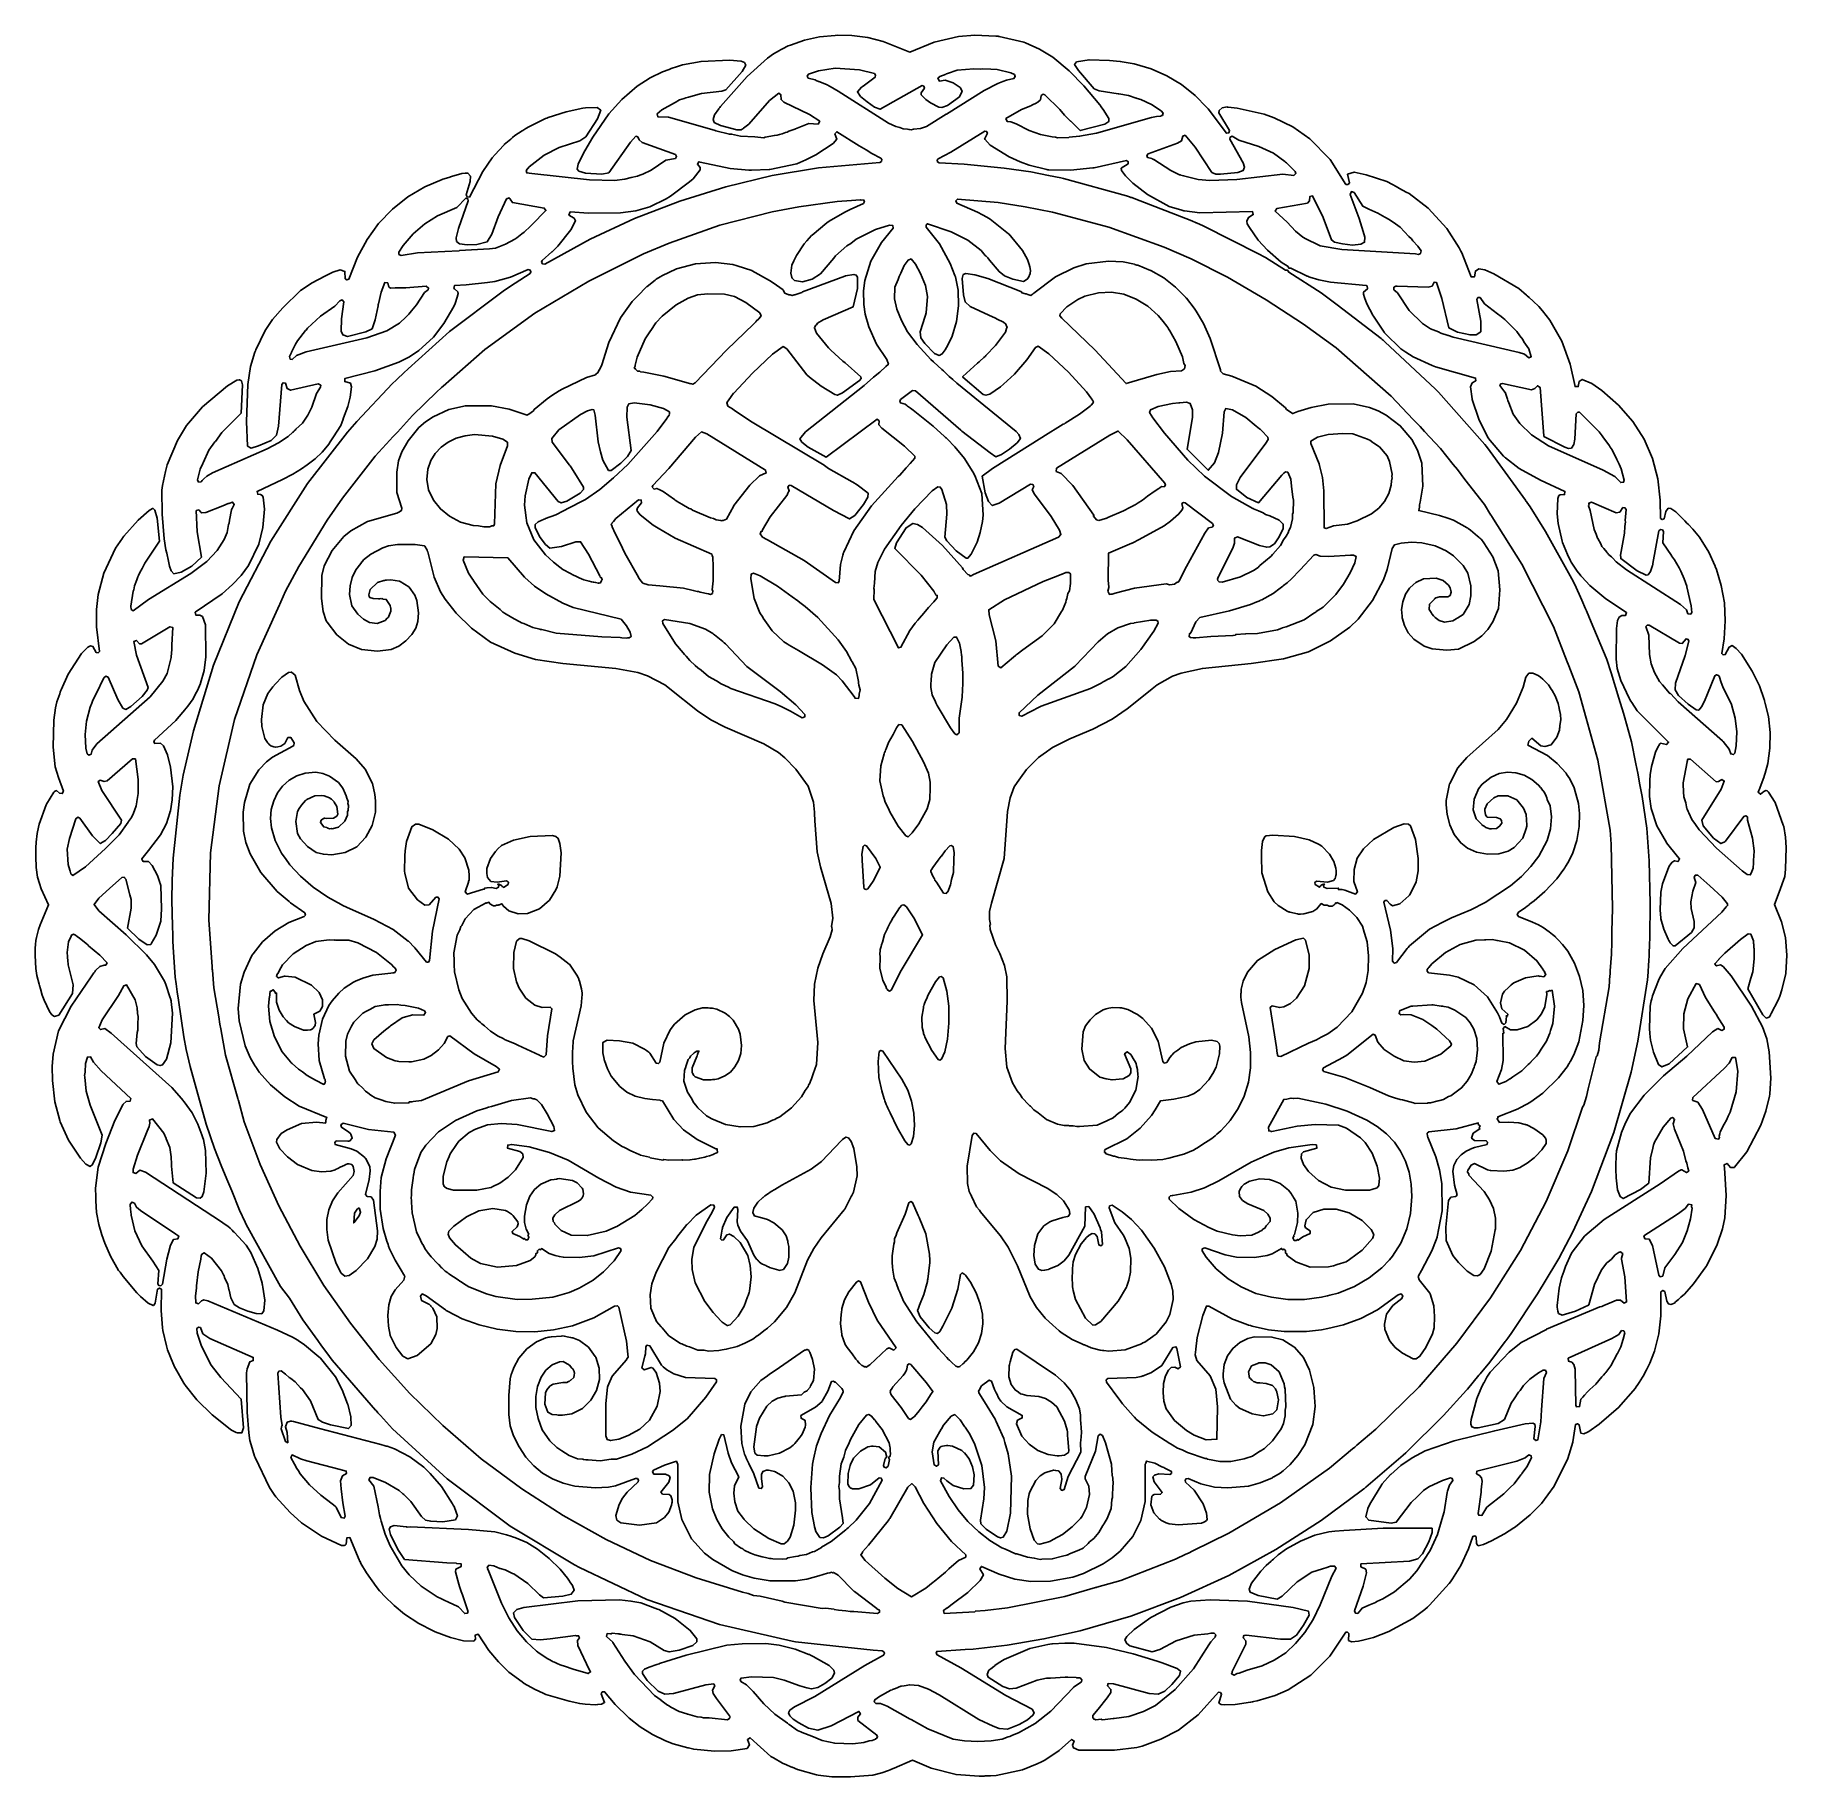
# Model space of a CAD drawing. Header units: millimetres. Extents: x 0 to 300, y 0 to 299.
import ezdxf

# ---------------------------------------------------------------- set-up
doc = ezdxf.new("R2010")
doc.units = ezdxf.units.MM
doc.layers.add('CUT', color=7, linetype='CONTINUOUS')

msp = doc.modelspace()

# ---------------------------------------------------------------- linework, layer by layer
at = {"layer": 'CUT'}
for points in [[(3.9757, 184.4451), (4.4401, 185.8441), (4.5268, 186.0911), (4.5292, 186.0977), (4.5893, 186.2689), (4.6803, 186.528), (5.9129, 189.1723), (8.1926, 192.7329), (9.2406, 193.7845), (9.716, 194.0087), (10.1249, 193.9136), (10.6928, 192.8831), (11.0217, 192.8411), (11.264, 193.0676), (10.7301, 197.3085), (10.731, 200.2575), (11.0037, 202.8336), (12.0098, 206.4697), (14.0177, 210.7327), (15.1659, 212.4423), (15.2046, 212.4981), (15.2348, 212.5416), (15.273, 212.5966), (15.4403, 212.8377), (17.8877, 215.5239), (19.7442, 217.2232), (20.3027, 217.5768), (20.4169, 217.5698), (20.7297, 217.2491), (21.1234, 215.8679), (21.548, 211.9429), (18.9967, 208.1642), (18.5431, 207.2711), (18.1337, 206.5957), (17.9368, 206.0772), (17.8172, 205.8417), (17.6643, 205.3598), (17.2559, 204.2842), (17.1122, 203.619), (17.0409, 203.3941), (16.6257, 200.8204), (16.6554, 200.2598), (16.9935, 200.0457), (19.6599, 201.9609), (26.9148, 206.4359), (29.6194, 208.4819), (31.4092, 210.3299), (32.5929, 212.2149), (33.0834, 213.4348), (33.3588, 214.806), (33.4406, 215.0292), (33.5102, 215.5595), (33.8695, 217.3481), (33.9214, 217.4881), (33.9355, 217.5261), (33.9356, 217.5264), (33.9386, 217.5344), (34.3247, 218.2104), (34.0493, 218.6597), (33.4138, 218.4125), (33.2956, 218.4175), (32.3847, 218.0121), (29.4488, 216.8699), (28.772, 216.815), (28.6675, 216.8726), (28.2313, 217.2967), (27.8049, 217.2002), (27.9547, 213.5519), (28.6938, 209.2197), (27.068, 207.6662), (25.2585, 206.6495), (23.9559, 206.3771), (23.5088, 206.8578), (23.2523, 207.6959), (23.0062, 208.8015), (22.8298, 209.5938), (22.7643, 209.888), (22.6329, 210.4781), (22.306, 212.3372), (21.9761, 216.5788), (21.9454, 220.6774), (22.0583, 221.4608), (22.5528, 223.8968), (22.8653, 225.0397), (24.594, 229.1947), (26.1343, 231.7503), (28.8767, 234.9471), (33.1816, 238.5547), (34.7439, 239.5061), (35.2034, 239.5923), (35.5438, 239.4062), (35.7572, 238.7104), (35.5, 233.8976), (32.2213, 230.5631), (31.0928, 229.044), (31.0536, 229.0028), (31.0238, 228.9512), (29.9943, 227.5653), (28.9898, 225.3762), (28.947, 225.2961), (28.9375, 225.2621), (28.4871, 224.2806), (28.0268, 222.4492), (28.203, 222.0857), (28.6393, 222.0938), (28.8364, 222.3591), (28.8939, 222.4115), (28.9969, 222.5052), (29.1341, 222.6301), (29.634, 223.0851), (30.614, 223.6417), (39.9456, 227.7491), (41.8942, 228.7971), (43.5709, 229.8958), (44.3227, 230.5934), (44.44, 230.6799), (44.5631, 230.8164), (44.601, 230.8516), (44.7253, 230.9396), (44.8771, 231.1078), (46.0326, 232.1801), (46.9417, 233.5064), (47.6156, 234.9101), (48.4062, 237.2436), (49.1128, 238.3291), (49.115, 238.6597), (48.7121, 238.8838), (43.964, 237.7867), (43.3881, 238.0847), (43.1148, 239.001), (42.694, 239.0899), (42.4502, 238.7755), (41.8937, 231.6376), (41.5349, 230.0951), (40.6524, 229.2189), (38.4829, 228.2731), (37.2434, 227.9009), (36.612, 228.2363), (36.4255, 232.4307), (36.6675, 238.7906), (37.0903, 241.8491), (37.0929, 241.8597), (37.0933, 241.8613), (37.0946, 241.8668), (37.0974, 241.8783), (37.8485, 244.302), (37.947, 244.5601), (37.9677, 244.6142), (37.9905, 244.6739), (38.0166, 244.7424), (39.5941, 248.0401), (40.8503, 249.9106), (42.6189, 251.924), (45.6745, 254.8848), (47.2914, 255.9547), (47.5578, 256.1219), (49.9218, 257.4082), (51.2033, 258.0145), (52.4482, 258.3912), (53.2652, 258.1492), (53.333, 256.8976), (53.6029, 256.6992), (53.9553, 256.8094), (55.4192, 260.6106), (57.0619, 263.6295), (59.0388, 266.3723), (61.3947, 268.8215), (64.0183, 270.8914), (66.9444, 272.625), (69.8945, 273.8979), (69.9197, 273.9055), (70.0515, 273.9454), (71.0519, 274.2481), (71.5176, 274.389), (73.3076, 274.8942), (73.8382, 274.9644), (73.8488, 274.9658), (73.8756, 274.9693), (73.8775, 274.9696), (74.3261, 274.9768), (74.7456, 274.4783), (74.6852, 273.5185), (74.004, 271.2432), (74.1646, 270.9125), (74.564, 270.8773), (76.8696, 275.2345), (77.7342, 276.5247), (78.4769, 277.5877), (78.9906, 278.1786), (80.4009, 279.7114), (80.5108, 279.8201), (80.5221, 279.8314), (80.5386, 279.8477), (81.0725, 280.3195), (81.6697, 280.8121), (81.795, 280.9154), (81.9511, 281.0442), (82.3797, 281.3977), (83.58, 282.2204), (83.7098, 282.2958), (84.2355, 282.6015), (84.3254, 282.6538), (84.6424, 282.8382), (87.5914, 284.3245), (87.8154, 284.4095), (88.0604, 284.5025), (88.0702, 284.5062), (88.0709, 284.5065), (91.1399, 285.4762), (93.9655, 286.0746), (94.4477, 286.1496), (96.4631, 286.2074), (97.0631, 285.7493), (96.5174, 284.2868), (94.5343, 281.2096), (93.5004, 280.4918), (89.9371, 279.3743), (87.3622, 278.0291), (84.8063, 276.0428), (84.3019, 275.4345), (84.3998, 275.0208), (84.8016, 274.9756), (84.8143, 274.9669), (85.25, 274.9252), (95.1063, 273.8168), (99.3968, 273.7271), (101.1955, 273.9097), (102.2861, 274.2213), (103.3646, 274.4479), (103.7513, 274.6399), (104.2776, 274.7903), (105.7173, 275.4952), (108.2075, 277.1894), (109.8273, 277.4828), (110.0503, 277.8219), (109.8512, 278.1755), (104.1539, 280.2117), (103.6202, 280.6595), (103.3962, 281.1814), (103.0785, 281.2934), (102.1241, 280.2735), (98.4376, 275.0261), (97.24, 274.7868), (94.422, 274.9683), (93.3123, 275.3237), (93.017, 275.6719), (93.2035, 276.5312), (93.3319, 276.8126), (94.3329, 278.7979), (95.6805, 281.1286), (98.4605, 285.1176), (100.6522, 287.5857), (103.2989, 289.8454), (105.4952, 291.2788), (107.6061, 292.3122), (108.7941, 292.7428), (109.1388, 292.8677), (109.4642, 292.9857), (109.8345, 293.1199), (111.0772, 293.5127), (114.2335, 294.1008), (119.0997, 294.312), (121.1223, 294.1529), (121.6542, 293.9308), (121.8809, 293.4556), (121.2774, 292.3522), (118.4637, 289.2418), (117.7605, 288.9955), (114.2902, 288.6318), (112.0548, 287.9631), (111.6011, 287.8613), (111.3327, 287.7471), (110.523, 287.5048), (109.7925, 287.0916), (109.7473, 287.0724), (109.6582, 287.0156), (107.544, 285.8197), (106.7421, 285.1478), (106.8165, 284.6288), (108.6459, 284.5384), (116.0798, 282.423), (116.6665, 282.2905), (116.7443, 282.1915), (119.072, 281.6172), (119.4438, 281.6636), (120.9904, 281.3146), (123.4109, 281.1648), (124.997, 281.0428), (125.2322, 281.1436), (126.7902, 281.4319), (127.2373, 281.4632), (127.6654, 281.5939), (128.0994, 281.6742), (128.6698, 281.9006), (128.9561, 281.988), (129.2825, 282.1438), (130.1033, 282.4696), (130.2872, 282.524), (130.3699, 282.5754), (132.6603, 283.4844), (134.2623, 283.3769), (134.5434, 283.8569), (132.7766, 285.005), (128.4146, 287.147), (128.3372, 287.206), (128.3027, 287.2323), (128.2801, 287.2496), (128.2713, 287.2563), (127.925, 287.566), (127.8985, 288.3891), (127.5532, 288.6538), (125.9483, 287.3797), (122.3863, 283.3681), (121.5057, 282.6811), (121.3732, 282.5778), (121.2642, 282.4928), (121.097, 282.3623), (120.33, 282.4094), (117.5788, 283.1132), (116.4883, 283.6639), (116.2752, 284.1692), (116.5308, 284.9533), (117.2478, 285.9925), (117.2828, 286.0388), (117.3349, 286.1077), (117.4247, 286.2265), (117.5464, 286.3874), (122.1354, 291.5371), (125.5776, 294.6409), (126.6098, 295.3711), (127.6344, 295.9419), (127.8358, 296.0541), (127.9516, 296.1186), (128.1888, 296.2508), (129.1637, 296.7507), (129.5543, 296.8978), (131.9269, 297.7252), (134.5241, 298.2951), (137.1838, 298.5637), (137.6102, 298.5688), (140.0117, 298.5443), (142.7585, 298.1811), (145.4124, 297.5128), (149.9859, 295.6709), (154.1217, 297.3904), (158.3267, 298.3902), (161.0708, 298.6171), (164.7047, 298.4386), (165.0856, 298.4014), (165.1984, 298.3904), (165.2413, 298.3862), (165.2758, 298.3828), (169.4615, 297.3768), (169.7607, 297.255), (172.1468, 296.1802), (174.4358, 294.8382), (177.2515, 292.4765), (179.7514, 289.9461), (182.4759, 286.6453), (182.6407, 286.4285), (182.6713, 286.3882), (182.6812, 286.3752), (183.0518, 285.8875), (184.03, 284.3162), (184.0282, 283.7976), (183.3714, 283.3809), (179.1419, 282.2499), (178.0889, 283.2939), (177.5375, 283.8406), (177.4867, 283.891), (176.4725, 284.8964), (175.6361, 285.8502), (173.0936, 288.3859), (172.78, 288.4913), (172.463, 288.2508), (172.3613, 287.5489), (171.8881, 287.1131), (171.466, 286.9021), (171.0929, 286.7156), (170.8342, 286.5863), (170.6649, 286.5016), (169.0822, 285.8763), (166.4264, 284.3251), (166.6207, 283.8353), (167.2709, 283.7717), (168.1578, 283.4134), (170.3919, 282.2544), (172.3576, 281.573), (174.3577, 281.1625), (174.9025, 281.1412), (174.9063, 281.1335), (175.2389, 281.0428), (177.1736, 281.073), (177.2168, 281.1249), (179.0327, 281.2799), (181.9194, 281.796), (191.3586, 284.5108), (192.1809, 284.6609), (192.9471, 284.7481), (193.0125, 284.8128), (193.2201, 284.8507), (193.3564, 285.261), (192.9878, 285.6654), (191.3302, 286.7288), (189.5008, 287.5545), (188.8886, 287.7581), (188.8247, 287.7884), (188.7281, 287.8116), (187.4112, 288.2497), (185.7232, 288.5304), (185.6769, 288.5415), (185.6159, 288.5483), (182.3809, 289.0863), (181.5344, 289.4216), (178.8177, 292.5271), (178.1748, 293.5932), (178.5105, 294.003), (180.6523, 294.3708), (184.1581, 294.2545), (185.9929, 294.0938), (188.3838, 293.676), (191.2775, 292.8258), (193.9649, 291.6386), (196.4655, 290.1478), (198.8196, 288.2573), (200.8344, 286.1898), (200.9823, 286.0287), (201.0201, 285.9875), (201.0255, 285.9816), (201.0269, 285.9801), (204.1668, 281.8051), (204.5695, 281.8632), (204.691, 282.2856), (202.8444, 285.2958), (202.9345, 285.7207), (203.4331, 286.1382), (204.2643, 286.2965), (204.2952, 286.2939), (204.2983, 286.2936), (204.3111, 286.2925), (204.4519, 286.2804), (206.0221, 286.0858), (210.6254, 285.0468), (212.3321, 284.4361), (215.5058, 282.8945), (218.4333, 280.8602), (221.7957, 277.434), (221.9214, 277.2804), (224.6283, 273.0363), (225.0007, 273.0234), (225.2076, 273.2907), (224.9137, 274.781), (226.0305, 275.1436), (228.099, 274.6902), (231.6032, 273.5277), (232.5778, 273.037), (233.2232, 272.6837), (233.8081, 272.3636), (234.9553, 271.7356), (235.4372, 271.4719), (238.6696, 268.9651), (241.892, 265.4655), (243.9914, 262.1531), (244.3103, 261.5863), (244.4426, 261.3325), (246.0838, 257.1901), (246.6302, 257.2357), (246.7898, 258.1981), (247.3717, 258.5784), (248.3739, 258.3872), (249.959, 257.7472), (254.2136, 255.2058), (255.5359, 254.0939), (255.6513, 253.9858), (255.9584, 253.6982), (256.6636, 253.0378), (257.625, 252.1374), (258.2798, 251.4126), (259.5507, 249.7686), (261.5915, 246.1982), (263.0124, 242.2378), (263.8349, 238.4214), (264.3919, 238.4102), (264.5641, 239.3032), (265.0812, 239.6539), (266.6907, 238.9375), (268.399, 237.7262), (271.2855, 235.2306), (273.7436, 232.469), (275.6659, 229.4484), (277.1065, 226.1313), (278.0186, 222.6487), (278.4388, 218.9569), (278.4405, 215.8592), (278.7425, 215.6502), (279.0842, 215.7847), (279.373, 217.0485), (279.8034, 217.6098), (280.2606, 217.5661), (281.0667, 216.9848), (282.6267, 215.4099), (282.9671, 215.0663), (283.2487, 214.782), (284.0151, 214.0083), (285.1326, 212.6183), (286.7168, 210.0635), (287.8112, 207.6681), (287.8344, 207.61), (287.8545, 207.5594), (287.9229, 207.3877), (288.0364, 207.1031), (288.8694, 204.3769), (289.4154, 201.3849), (289.5649, 198.3083), (289.3548, 195.2476), (288.9484, 192.6989), (289.1935, 192.4774), (289.5514, 192.5458), (290.2219, 193.8118), (290.7379, 194.0702), (291.4477, 193.605), (292.3124, 192.5858), (294.1537, 189.7182), (295.4037, 187.1925), (296.2232, 184.8515), (296.2474, 184.7652), (296.27, 184.6846), (296.2939, 184.5995), (296.4135, 184.1734), (296.9344, 181.9166), (297.2444, 179.2143), (297.2106, 176.5279), (296.8413, 173.8728), (296.3971, 172.2122), (296.277, 171.8812), (296.1422, 171.51), (296.0254, 171.1884), (295.4756, 169.674), (295.1761, 168.9558), (295.6133, 168.6162), (296.1785, 169.1202), (296.5059, 169.2908), (296.7142, 169.2186), (296.7923, 169.1503), (296.8173, 169.1285), (296.8376, 169.1107), (296.9552, 169.008), (298.0763, 167.1842), (299.4829, 163.3375), (299.5566, 163.083), (299.8799, 161.253), (299.9652, 159.4861), (299.8757, 155.8196), (299.7436, 154.5575), (298.8098, 151.8331), (297.9706, 149.7654), (299.1568, 146.7627), (299.843, 144.0954), (300.1159, 141.0628), (299.9349, 137.955), (299.2251, 135.1588), (298.8954, 134.052), (298.6012, 133.3828), (297.4292, 131.0791), (297.3141, 130.8529), (297.2963, 130.818), (297.2926, 130.8106), (297.0662, 130.476), (296.5666, 130.303), (295.9798, 130.8705), (293.4262, 135.2848), (293.9114, 137.1588), (294.2543, 138.2339), (294.5265, 140.4148), (294.5146, 140.6734), (294.5259, 140.7699), (294.486, 141.7791), (294.4929, 142.2403), (294.4636, 142.3466), (294.4408, 142.9226), (294.4388, 142.929), (294.4375, 142.9774), (294.4055, 143.0622), (294.3835, 143.5448), (293.9331, 144.6662), (293.4759, 144.7276), (292.1859, 143.7633), (289.457, 141.3975), (288.6319, 140.5401), (288.4459, 140.3775), (288.4422, 140.343), (287.7409, 139.6142), (288.0066, 139.2401), (288.7473, 139.4127), (289.1692, 139.1387), (290.5577, 137.5091), (294.0654, 132.3382), (295.9303, 128.7914), (296.6599, 126.7245), (297.093, 124.4972), (297.3586, 120.0005), (297.1598, 117.3124), (297.1586, 117.2963), (297.1584, 117.2939), (297.1313, 116.9279), (296.5137, 114.3691), (295.6608, 111.9891), (293.2274, 107.391), (291.1467, 104.7457), (291.1441, 104.7437), (291.1431, 104.743), (291.136, 104.7375), (291.1239, 104.7282), (291.1174, 104.7232), (291.1079, 104.7159), (291.1002, 104.7099), (291.0305, 104.6949), (290.4303, 104.7308), (289.854, 105.407), (289.3866, 105.1844), (289.3919, 105.0918), (289.3517, 105.0679), (289.4162, 104.6648), (289.6869, 99.9166), (289.5076, 96.0967), (289.0864, 94.1893), (288.1635, 91.553), (286.395, 87.923), (286.2481, 87.7039), (286.2478, 87.7035), (286.2468, 87.7019), (286.2466, 87.7016), (284.1207, 84.7834), (283.3777, 83.9314), (282.5611, 83.0385), (281.9658, 82.5101), (281.5441, 82.1358), (281.0533, 81.7002), (280.8377, 81.5088), (280.2258, 81.2586), (279.8537, 81.3631), (279.5664, 81.8209), (279.2254, 83.4752), (278.8664, 83.6572), (278.5377, 83.4248), (278.5324, 79.3284), (278.1609, 76.2361), (277.5026, 73.5167), (277.4308, 73.2833), (276.6258, 71.2059), (276.0927, 70.0722), (275.4904, 68.9824), (274.9829, 68.191), (274.9083, 68.0747), (274.7035, 67.7553), (274.2098, 66.9854), (274.1607, 66.9178), (271.2829, 63.6098), (267.9809, 60.7929), (266.1747, 59.5179), (266.1125, 59.4774), (266.099, 59.4686), (266.0749, 59.453), (265.9878, 59.3963), (265.3161, 59.1297), (264.8502, 59.2202), (264.5342, 60.6758), (264.2494, 60.8476), (263.9357, 60.7373), (263.4415, 57.7178), (263.4409, 57.7152), (263.4406, 57.7137), (263.4396, 57.7096), (263.4382, 57.7032), (262.6108, 54.8936), (260.2805, 50.1423), (258.0728, 47.1648), (257.2763, 46.3683), (256.913, 46.005), (256.6572, 45.7493), (256.1502, 45.2422), (253.6521, 43.2095), (253.359, 43.0017), (251.7845, 41.9797), (249.5213, 40.7962), (248.1682, 40.1729), (247.2838, 39.939), (247.2588, 39.9536), (247.2451, 39.9616), (247.2328, 39.9689), (247.189, 39.9945), (246.9468, 40.3281), (246.9385, 41.4573), (246.6577, 41.6455), (246.3354, 41.5437), (245.5879, 39.4389), (244.2673, 36.5876), (242.8643, 34.3017), (242.5243, 33.7749), (242.2944, 33.4873), (238.929, 29.766), (238.5599, 29.4078), (238.1095, 29.047), (236.078, 27.498), (231.9615, 25.2832), (229.3151, 24.2501), (227.5205, 23.765), (226.7566, 23.6183), (225.5502, 23.5172), (225.0663, 23.7315), (225.1121, 24.9274), (224.9068, 25.141), (224.5759, 25.1335), (221.852, 21.0709), (218.617, 17.8055), (214.7428, 15.2981), (212.5114, 14.3359), (209.4338, 13.393), (208.7959, 13.2608), (208.722, 13.2455), (208.5674, 13.2135), (208.3124, 13.1606), (205.6788, 12.7573), (203.8772, 12.6949), (203.2586, 12.7658), (202.864, 13.0204), (203.3414, 14.5445), (203.1434, 14.8508), (202.7788, 14.8595), (199.3066, 11.0108), (195.9566, 8.3876), (192.9278, 6.8229), (189.7374, 5.6079), (188.8458, 5.4273), (185.0048, 4.9258), (178.8899, 4.956), (177.9715, 5.345), (177.8419, 5.8227), (178.1078, 6.4924), (177.6448, 6.8025), (175.5358, 4.8997), (173.0815, 3.2602), (172.2692, 2.8494), (171.9709, 2.6984), (171.9055, 2.6654), (171.7895, 2.6067), (169.271, 1.606), (164.7577, 0.6333), (163.7779, 0.5569), (163.0893, 0.5351), (162.8534, 0.5276), (162.6731, 0.5219), (161.8124, 0.4946), (157.893, 0.7611), (153.622, 1.8804), (150.4307, 3.2315), (147.2908, 1.8712), (146.8458, 1.685), (146.6888, 1.629), (146.6161, 1.603), (146.2899, 1.4867), (145.199, 1.0976), (143.6072, 0.6944), (139.8355, 0.3612), (136.632, 0.3914), (134.2838, 0.6581), (134.008, 0.7254), (130.7328, 1.6632), (129.8335, 2.0263), (129.7638, 2.0544), (129.6265, 2.1098), (128.8636, 2.4178), (128.1517, 2.7314), (126.6042, 3.6261), (126.1876, 3.8905), (122.6324, 7.0653), (122.1695, 6.7753), (122.5156, 5.8467), (122.122, 5.2347), (119.4039, 4.8351), (116.5501, 4.8053), (112.9714, 5.0938), (112.1016, 5.3284), (111.9945, 5.3573), (110.0663, 5.8774), (109.463, 6.0402), (108.1245, 6.5381), (105.8913, 7.6244), (103.8202, 8.9365), (101.8999, 10.4367), (101.8103, 10.5205), (99.5512, 12.7492), (97.7022, 14.9445), (97.3063, 14.915), (97.1391, 14.5917), (97.7193, 13.0878), (97.1761, 12.8147), (96.581, 12.7627), (96.5233, 12.7577), (96.4969, 12.7554), (96.1806, 12.7278), (94.4025, 12.7988), (93.4674, 12.9154), (91.6383, 13.3391), (87.6611, 14.5041), (87.2883, 14.6529), (85.7019, 15.4011), (83.9648, 16.3683), (83.5997, 16.6305), (81.3424, 18.3328), (81.0501, 18.608), (79.5369, 20.074), (77.9262, 22.0123), (76.0938, 24.7981), (75.5637, 24.6685), (75.5955, 23.9282), (75.3253, 23.6269), (73.5667, 23.6721), (71.3183, 24.2489), (68.6877, 25.2019), (68.4731, 25.2994), (68.4635, 25.3038), (68.43, 25.319), (68.3492, 25.3557), (65.8937, 26.6114), (63.4571, 28.2286), (61.6731, 29.7234), (61.6302, 29.7655), (61.5649, 29.8298), (61.5201, 29.8739), (60.2024, 31.1699), (59.1634, 32.2557), (58.6084, 32.9936), (56.9795, 35.2983), (56.0132, 36.9022), (55.856, 37.2348), (55.8367, 37.2758), (55.7614, 37.435), (55.7121, 37.5394), (54.1226, 41.3427), (53.5748, 41.3017), (53.4674, 40.2385), (53.4674, 40.2385), (53.4672, 40.2382), (53.467, 40.238), (53.3054, 40.0297), (53.1435, 39.97), (52.6866, 39.9656), (49.2461, 41.6193), (47.888, 42.4991), (45.854, 43.9011), (43.9004, 45.6698), (41.4531, 48.3406), (41.1625, 48.7269), (40.3495, 49.9376), (37.8825, 55.0454), (37.7823, 55.307), (37.2001, 57.2323), (37.0076, 57.9785), (36.8194, 59.2575), (36.5464, 62.8412), (36.4372, 69.546), (36.5056, 70.2165), (37.0038, 71.4682), (37.5632, 71.6621), (37.5678, 72.2114), (30.1388, 75.4106), (28.9452, 76.256), (28.5208, 77.2948), (28.1939, 77.3601), (27.9359, 77.1489), (27.9912, 76.3462), (28.7048, 74.1237), (30.3947, 70.8925), (32.024, 68.7795), (35.5308, 65.0669), (35.8778, 60.1507), (35.5996, 59.2663), (34.8581, 59.2635), (34.627, 59.3639), (33.8601, 59.7356), (33.6408, 59.8972), (33.6212, 59.9117), (33.6202, 59.9124), (33.6201, 59.9125), (30.5567, 62.3418), (27.941, 64.924), (25.9168, 67.4573), (25.838, 67.5688), (25.8105, 67.6077), (25.7947, 67.63), (25.6991, 67.7653), (24.2391, 70.2811), (24.0044, 70.808), (24.0039, 70.8092), (23.9697, 70.886), (23.8041, 71.2575), (22.9027, 73.5095), (22.7289, 74.1686), (22.1076, 76.8176), (22.0597, 77.2742), (21.7962, 80.2262), (21.8692, 83.8577), (21.5268, 84.0737), (21.1772, 83.8696), (20.7911, 81.4938), (20.5587, 81.1533), (20.421, 81.0852), (19.6016, 81.4652), (18.2506, 82.6255), (17.6372, 83.2691), (15.2851, 86.0703), (14.7647, 86.7691), (14.6705, 86.8955), (14.5197, 87.0979), (13.1506, 89.5158), (12.1698, 91.7566), (11.6784, 93.1707), (11.1247, 94.9513), (10.745, 96.9835), (10.6559, 99.0216), (10.6168, 99.914), (10.5726, 100.9235), (10.5612, 101.1846), (11.0436, 104.7806), (12.3161, 108.8085), (13.867, 112.7893), (15.2452, 115.4512), (15.2625, 115.4733), (15.2847, 115.5019), (15.2923, 115.5117), (15.3269, 115.5562), (15.8175, 116.0307), (16.4957, 116.0531), (16.6016, 116.53), (11.5501, 121.2484), (10.227, 122.7264), (9.7287, 123.6522), (9.1738, 123.6174), (8.8827, 122.5186), (8.7905, 121.0551), (8.7039, 120.4905), (8.7384, 120.229), (8.7345, 120.1658), (8.9722, 117.781), (9.637, 115.4), (11.724, 110.2733), (11.4737, 108.9445), (10.6256, 106.3996), (10.0584, 105.2041), (9.684, 104.8966), (8.9002, 105.3084), (7.9794, 106.318), (5.9588, 109.4026), (4.5331, 112.5571), (4.4742, 112.7441), (3.6321, 115.9387), (3.2042, 119.5921), (3.1735, 122.0231), (3.2994, 124.14), (4.2544, 128.0872), (6.4141, 132.341), (9.8146, 137.3895), (10.0647, 137.7248), (10.296, 138.0347), (10.4386, 138.2257), (10.5825, 138.4187), (10.6377, 138.4755), (11.2907, 139.1462), (12.0554, 139.3857), (12.3209, 139.3656), (12.5559, 139.7318), (11.337, 141.0499), (9.3933, 142.6947), (9.2875, 142.7975), (8.8989, 143.1131), (7.8394, 144.0097), (7.414, 144.2709), (7.1405, 144.4957), (6.7793, 144.6431), (6.4637, 144.5125), (6.3988, 144.3116), (5.9459, 143.3813), (5.7397, 141.5421), (5.797, 140.8451), (5.7722, 140.6354), (5.8502, 140.1986), (5.9149, 139.411), (6.7306, 135.9917), (6.6436, 134.516), (4.2705, 130.8184), (3.5435, 130.591), (3.1136, 130.8343), (2.6944, 131.4314), (1.7935, 133.3509), (1.4134, 134.2378), (1.1392, 135.2811), (0.9866, 135.8618), (0.9258, 136.0931), (0.534, 137.5838), (0.3314, 138.7992), (0.2209, 141.0077), (0.2599, 142.0234), (0.2626, 142.0939), (0.2692, 142.2661), (0.2924, 142.8692), (0.3689, 143.5801), (0.4528, 144.0698), (0.8048, 145.4707), (1.0721, 146.2403), (2.5308, 149.6693), (1.2629, 152.4484), (0.9664, 153.3412), (0.6436, 154.436), (0.3978, 156.0941), (0.3457, 157.9657), (0.3312, 159.4651), (0.3976, 160.3955), (0.5773, 161.9219), (0.6182, 162.1909), (0.9089, 163.4881), (2.1521, 166.829), (2.1873, 166.9019), (3.4327, 169.0009), (3.5342, 169.0867), (3.8827, 169.2459), (4.4353, 168.7993), (4.8662, 168.7261), (5.0907, 169.1375), (4.2554, 171.4838), (3.6866, 173.3293), (3.3242, 176.6777), (3.4147, 181.323), (3.7292, 183.4117)], [(147.5584, 282.9546), (148.2376, 282.7964), (148.8093, 282.5788), (149.592, 282.481), (149.8035, 282.4317), (149.912, 282.441), (150.2073, 282.4041), (150.579, 282.4981), (151.786, 282.6013), (152.8408, 282.9733), (156.1799, 285.0512), (156.2296, 285.0784), (156.2329, 285.0842), (162.7134, 289.1168), (165.0572, 290.3213), (165.5785, 290.5344), (165.8656, 290.6518), (165.893, 290.663), (166.4904, 290.9074), (167.7894, 291.1649), (168.0173, 291.4969), (167.862, 291.8319), (167.2485, 292.1311), (164.9011, 292.7112), (163.8205, 292.7446), (162.4328, 292.8329), (162.0625, 292.7988), (160.923, 292.834), (158.0873, 292.5896), (156.4306, 292.0036), (156.1971, 291.9459), (156.169, 291.9111), (155.0799, 291.5259), (154.7479, 291.2144), (155.0193, 290.7409), (155.9905, 290.8625), (157.3956, 290.44), (158.5634, 289.6102), (158.9269, 288.9847), (158.4471, 288.0478), (156.3967, 286.5479), (155.4344, 286.2212), (154.933, 286.2812), (153.4786, 287.0119), (152.6985, 287.556), (151.923, 288.389), (151.8995, 288.703), (152.4617, 289.5233), (152.3473, 289.838), (152.0694, 289.9503), (144.8779, 285.9121), (143.923, 286.2934), (142.667, 287.1699), (141.5205, 288.1048), (140.9922, 288.8766), (141.7231, 289.6861), (141.9543, 289.8779), (144.0173, 291.3977), (144.1138, 291.7601), (143.8965, 292.0219), (141.3429, 292.6861), (137.2081, 292.9549), (134.3314, 292.5141), (132.6198, 291.9052), (132.3969, 291.5689), (132.5911, 291.2152), (133.7572, 290.9209), (133.9373, 290.8465), (134.3468, 290.6773), (134.4013, 290.6548), (135.6958, 290.1199), (136.335, 289.8089), (137.6799, 289.0276), (146.3004, 283.5351)], [(86.9367, 259.7023), (87.103, 259.4151), (87.5012, 259.3875), (95.2658, 263.6606), (102.8595, 267.1841), (110.5863, 270.1722), (118.4592, 272.6259), (126.4198, 274.54), (134.3258, 275.8717), (144.853, 276.8156), (145.1396, 276.9886), (145.1961, 277.2829), (145.0272, 277.5304), (143.4862, 278.3307), (143.0137, 278.6177), (142.9529, 278.6546), (142.4764, 278.944), (141.2892, 279.6652), (137.4498, 282.0474), (137.1335, 281.6721), (137.4717, 280.7733), (136.8504, 280.0571), (133.8992, 278.0809), (132.1717, 277.2739), (130.6383, 276.5759), (125.9879, 275.5795), (125.9757, 275.5786), (125.9729, 275.5784), (125.9602, 275.5774), (125.9177, 275.5743), (122.8761, 275.4626), (122.4308, 275.466), (119.239, 275.7589), (114.1006, 276.8533), (113.8583, 276.9074), (113.5969, 276.4877), (114.065, 275.958), (114.0991, 275.559), (112.8807, 274.0108), (112.2796, 273.4974), (109.0005, 271.0071), (108.2321, 270.5585), (105.4395, 269.185), (103.08, 268.5313), (100.4541, 268.1967), (94.9533, 268.1363), (91.8004, 268.3201), (91.6129, 267.7988), (92.5195, 267.2601), (92.7393, 266.7897), (91.9265, 265.279), (89.6992, 262.4434), (88.8577, 261.6216), (88.8004, 261.5656), (88.7381, 261.5048), (88.7022, 261.4697), (87.0258, 259.9855)], [(187.12, 24.3881), (188.3514, 25.6168), (191.2198, 27.6899), (194.6352, 29.4265), (196.7798, 30.1818), (198.0746, 30.4359), (201.3624, 30.7087), (207.7504, 30.4361), (215.5663, 29.3762), (218.2311, 28.7311), (218.3265, 28.0545), (217.3681, 26.355), (216.1368, 24.6369), (215.1372, 23.9585), (213.395, 23.9417), (207.5243, 24.6678), (207.1642, 24.5843), (207.0347, 24.202), (207.5079, 23.652), (207.4786, 23.1075), (206.1442, 20.3464), (205.1294, 18.4472), (205.1314, 18.2506), (205.029, 18.0387), (205.5149, 17.7862), (205.8772, 18.0064), (206.0255, 18.057), (206.3162, 18.1563), (206.8054, 18.3232), (207.7179, 18.6347), (210.296, 19.3814), (212.3536, 20.3321), (214.3107, 21.618), (216.0027, 23.1952), (217.5861, 25.0828), (218.9886, 27.2952), (220.2331, 29.8139), (222.1982, 34.7381), (222.9353, 36.1182), (222.6835, 36.4754), (222.4136, 36.458), (222.371, 36.4805), (222.2378, 36.4466), (222.0037, 36.4315), (221.1929, 36.1807), (220.7773, 36.075), (220.5922, 35.9949), (218.7728, 35.4323), (216.289, 33.7647), (213.7159, 31.3448), (212.8605, 30.8166), (209.6116, 31.4458), (208.2419, 31.9963), (208.0442, 32.5339), (208.4776, 33.531), (210.0348, 35.6038), (210.9868, 36.5559), (211.7976, 37.2973), (212.0147, 37.4958), (212.1973, 37.6628), (213.0069, 38.4031), (214.4658, 39.449), (216.8189, 40.7306), (219.3227, 41.7362), (221.6666, 42.3285), (222.7, 42.4234), (222.7038, 42.4237), (222.7038, 42.4237), (224.2883, 42.5692), (230.9719, 42.9817), (239.3774, 42.9561), (239.3813, 42.2194), (238.7857, 40.6475), (237.73, 38.5658), (236.9332, 37.7132), (235.5009, 37.3326), (227.1937, 36.8276), (227.1426, 36.3672), (228.0267, 35.9266), (228.138, 35.318), (227.5829, 33.0274), (226.1142, 28.8045), (226.25, 28.4331), (226.6406, 28.3714), (227.3959, 29.2864), (228.5457, 29.7935), (229.6826, 30.2266), (229.8885, 30.3857), (230.9599, 30.8582), (232.9314, 32.0722), (235.512, 34.2074), (236.7764, 35.6522), (239.0165, 39.147), (240.2737, 41.8682), (241.0212, 44.4218), (241.0317, 44.4505), (241.0362, 44.4733), (241.417, 45.7744), (241.9605, 49.0811), (242.0105, 49.3161), (242.3385, 50.3214), (242.9434, 51.1489), (242.8259, 51.461), (242.5483, 51.5706), (241.1377, 51.1349), (238.798, 50.0434), (237.8972, 49.388), (237.0449, 48.5495), (236.9451, 48.465), (236.8867, 48.3938), (235.8102, 47.3347), (233.2327, 43.9656), (232.3558, 43.8326), (228.527, 44.3097), (228.0229, 44.8988), (228.3803, 46.3504), (228.7317, 47.0531), (230.755, 50.4193), (230.8437, 50.5272), (232.2482, 52.1284), (232.2805, 52.1636), (234.0142, 53.6813), (235.9302, 55.0285), (238.1711, 56.212), (243.1596, 57.9351), (250.1016, 59.6333), (255.3278, 60.8116), (256.6015, 60.9332), (256.9298, 60.7715), (257.0371, 60.3885), (256.7879, 58.2344), (257.1121, 57.9491), (257.4797, 58.1058), (258.0097, 61.1649), (258.1179, 63.2095), (258.5083, 68.5628), (258.9256, 69.6248), (258.7676, 69.9868), (258.4094, 70.0394), (257.5636, 69.55), (256.1034, 68.4751), (255.0279, 67.3983), (254.4338, 66.5462), (254.1386, 66.2318), (253.4143, 65.0839), (252.9172, 64.371), (251.7706, 61.575), (250.6605, 60.8704), (247.2838, 60.1555), (246.6019, 60.1296), (246.1703, 60.3323), (246.0269, 60.7752), (245.9933, 61.0609), (246.0439, 61.5622), (247.0553, 65.1735), (247.0741, 65.2298), (247.0782, 65.2421), (247.0915, 65.2821), (247.1503, 65.4586), (247.9585, 67.3163), (248.2373, 67.8285), (248.2809, 67.9085), (248.2917, 67.9283), (248.768, 68.8032), (249.3285, 69.6979), (252.5365, 73.0874), (254.6387, 74.7257), (258.9304, 76.9923), (258.9397, 76.9965), (258.9462, 76.9995), (258.9673, 77.0091), (258.9752, 77.0127), (268.1088, 80.8337), (268.4372, 80.8916), (268.7725, 81.1113), (270.1092, 81.6706), (270.9164, 81.9717), (271.6235, 82.0252), (272.2513, 81.4965), (272.6621, 81.7039), (272.3683, 85.9882), (271.8158, 89.0361), (271.811, 89.0996), (271.8106, 89.1037), (271.807, 89.1518), (271.8049, 89.1782), (271.9932, 89.9705), (271.7947, 90.1241), (271.7486, 90.2066), (271.681, 90.2119), (271.5769, 90.2924), (271.4981, 90.2262), (271.3813, 90.2354), (270.7276, 89.7803), (270.067, 89.0334), (269.7377, 88.7567), (269.7172, 88.7303), (269.3075, 88.3861), (268.3549, 87.1858), (267.1954, 84.6906), (266.1823, 81.1924), (266.1635, 81.1648), (266.1582, 81.157), (266.1575, 81.156), (266.1332, 81.1203), (263.892, 80.0928), (261.6543, 79.4435), (261.02, 79.731), (260.8772, 80.1198), (260.7942, 80.8082), (260.7935, 81.0808), (261.1246, 84.0606), (261.5289, 85.8038), (261.8097, 86.6484), (261.8391, 86.7369), (261.9053, 86.936), (262.1781, 87.7565), (263.1717, 89.941), (263.3224, 90.2093), (265.4358, 92.9306), (265.4684, 92.9645), (265.4792, 92.9757), (265.4828, 92.9795), (265.4907, 92.9878), (268.8072, 95.7902), (278.4255, 101.9303), (281.5217, 104.1139), (281.9011, 104.2713), (281.9402, 104.2807), (281.9462, 104.2822), (281.9756, 104.2893), (282.1152, 104.3232), (282.9323, 103.8582), (283.3002, 104.0998), (283.1487, 104.6717), (282.9915, 105.456), (282.8295, 105.8766), (282.393, 107.5242), (280.8372, 111.2903), (280.6526, 112.1648), (280.8901, 112.9542), (280.5751, 113.2902), (280.2272, 113.1827), (278.9012, 111.6417), (277.4217, 109.0528), (277.3372, 108.6952), (277.2745, 108.5773), (277.1837, 108.0459), (276.7824, 106.3483), (276.4491, 102.0399), (275.0354, 100.9601), (272.1058, 99.3983), (271.5841, 99.7355), (271.131, 100.8761), (270.8725, 102.952), (270.795, 104.4451), (270.8401, 105.6716), (270.8452, 105.8098), (270.8541, 106.0517), (270.8825, 106.8227), (270.9647, 107.5421), (271.7705, 110.6901), (272.4579, 112.3768), (273.3188, 114.0004), (275.6451, 117.1121), (278.9613, 120.4009), (282.963, 123.797), (287.3555, 127.9156), (287.8291, 128.2211), (288.2557, 128.4883), (288.3798, 128.4813), (288.9526, 128.1871), (289.3626, 128.3992), (289.3526, 128.7643), (288.1858, 130.6322), (288.0935, 130.8042), (287.7181, 131.3809), (286.1776, 133.8469), (285.1299, 136.068), (284.6, 136.1998), (283.1229, 133.5868), (282.4356, 131.0094), (282.429, 128.4617), (283.1083, 125.3644), (279.9794, 122.4871), (278.698, 121.9463), (278.1047, 122.3321), (277.2771, 124.445), (276.7832, 126.5162), (276.6615, 127.6449), (276.6008, 128.5066), (276.6985, 132.3147), (276.8243, 132.9619), (276.892, 133.2333), (276.9382, 133.4188), (276.9804, 133.5879), (277.1035, 134.0816), (278.1072, 136.7324), (278.3777, 137.2334), (279.2871, 138.7627), (282.3184, 142.2283), (288.968, 148.455), (289.7318, 149.3443), (289.9529, 149.572), (289.9146, 149.6658), (289.9626, 149.8432), (289.0032, 150.9893), (286.8918, 152.951), (284.8519, 154.746), (284.4134, 154.76), (284.2339, 154.3956), (284.5434, 153.5188), (283.992, 152.0386), (283.6713, 150.2102), (283.7319, 149.0462), (284.2152, 146.8367), (284.2255, 145.7649), (283.749, 144.97), (280.9761, 142.6864), (280.6243, 142.6582), (280.1335, 143.1945), (279.9972, 143.4279), (279.9135, 143.5714), (279.9111, 143.5754), (279.7721, 143.8135), (279.0348, 145.5034), (278.5373, 147.3078), (278.5218, 147.4036), (278.3844, 148.8216), (278.5002, 151.8631), (278.7888, 153.3004), (279.9061, 156.1936), (280.0448, 156.4601), (280.4672, 156.9989), (280.8661, 157.2234), (281.4876, 157.0991), (281.7339, 157.5597), (281.3983, 157.9687), (279.5086, 160.33), (279.4772, 160.3743), (277.8515, 163.2293), (276.8444, 166.2015), (276.5826, 168.2222), (276.6269, 170.9771), (276.7255, 171.9445), (276.9511, 173.3493), (277.5882, 175.8124), (277.932, 176.5543), (278.3532, 177.2313), (278.4732, 177.3443), (279.5168, 177.1267), (279.8652, 177.554), (274.7388, 182.6127), (274.4956, 182.9216), (273.5347, 184.3236), (273.397, 184.5458), (273.2177, 184.8352), (273.1728, 184.9077), (273.1462, 184.9505), (271.6504, 188.1215), (271.0681, 190.1683), (270.8573, 191.7359), (270.9098, 196.9996), (271.132, 198.4004), (271.4041, 198.9603), (271.8534, 199.2301), (272.4965, 199.2558), (272.6573, 199.7196), (269.1224, 202.0696), (266.3681, 204.3395), (264.9778, 205.8473), (264.8427, 206.0181), (264.7163, 206.1778), (264.2287, 206.7941), (264.1987, 206.832), (263.1957, 208.3686), (263.0834, 208.5884), (263.0682, 208.6181), (262.9722, 208.8062), (262.5331, 209.6659), (261.702, 211.7283), (261.6346, 211.9727), (260.977, 214.9751), (260.8066, 216.6174), (260.8829, 219.28), (261.0878, 219.7573), (261.2719, 219.8813), (262.0522, 219.928), (262.1202, 220.4778), (257.936, 222.3949), (254.2806, 224.4084), (251.9445, 226.2322), (251.7976, 226.3533), (251.7868, 226.3622), (251.7837, 226.3647), (251.6198, 226.4998), (249.0511, 229.559), (249.05, 229.5608), (249.0087, 229.6253), (248.9885, 229.6569), (248.8691, 229.8438), (247.3516, 232.8438), (246.2368, 236.1984), (246.2274, 236.2424), (246.2251, 236.2533), (246.2194, 236.2797), (246.2139, 236.3059), (245.9528, 238.3744), (246.2149, 239.0441), (246.8507, 239.4141), (246.8011, 239.8824), (239.958, 241.8023), (239.3771, 242.0171), (236.1454, 243.5103), (234.8577, 244.2971), (234.0103, 244.8881), (231.3459, 247.5237), (231.2504, 247.6336), (231.2084, 247.682), (231.1941, 247.6985), (231.1676, 247.729), (229.3334, 250.4622), (229.3176, 250.4888), (229.3094, 250.5027), (229.2839, 250.5455), (229.2322, 250.6326), (228.1851, 252.5854), (227.7779, 253.6644), (227.6134, 254.2318), (227.6127, 254.2369), (227.6437, 254.5963), (227.6442, 254.5969), (228.3055, 255.1578), (228.2374, 255.6525), (228.1963, 255.6564), (228.1908, 255.6849), (228.1201, 255.6909), (228.1029, 255.7342), (221.9873, 256.317), (220.0065, 256.7119), (218.4501, 257.1691), (218.2688, 257.2374), (218.0764, 257.31), (218.0481, 257.3207), (217.9825, 257.3454), (215.1798, 258.6861), (214.8508, 258.6726), (214.707, 258.9879), (213.5519, 259.7547), (211.2116, 261.7774), (209.6037, 263.4914), (208.0993, 265.6349), (207.7337, 266.2788), (207.6488, 266.7698), (207.9454, 267.4009), (208.7678, 267.8752), (208.6173, 268.4034), (199.5828, 268.1978), (197.0058, 268.5059), (196.994, 268.5085), (196.9455, 268.519), (196.8582, 268.5378), (196.5557, 268.6031), (194.3452, 269.2747), (190.6503, 271.2924), (188.1653, 273.232), (186.881, 274.4844), (186.1756, 275.448), (186.1548, 275.8027), (187.3171, 276.5431), (187.3594, 276.9092), (187.0779, 277.1471), (181.5117, 275.887), (181.3112, 275.863), (177.4762, 275.4919), (173.7743, 275.5394), (173.7207, 275.5455), (173.5869, 275.5608), (173.4141, 275.5805), (173.4091, 275.5811), (170.4039, 276.3067), (168.8626, 276.8941), (166.9989, 277.7391), (163.7301, 279.7465), (162.7803, 280.7802), (162.7752, 280.7972), (162.774, 280.8012), (162.7731, 280.8042), (162.7725, 280.806), (163.2625, 281.805), (163.1188, 282.1006), (162.8001, 282.1814), (156.972, 278.5682), (154.8206, 277.4405), (154.6439, 277.2043), (154.7035, 276.8801), (154.9902, 276.7174), (159.2463, 276.53), (166.1077, 275.8304), (170.6708, 275.1749), (173.7065, 274.59), (175.796, 274.1645), (176.2509, 274.0541), (187.0586, 271.0831), (187.5775, 270.9068), (187.827, 270.822), (187.9669, 270.7745), (188.398, 270.628), (198.2672, 266.8026), (198.9734, 266.4862), (198.9749, 266.4855), (199.0279, 266.4618), (200.1878, 265.9421), (209.7933, 261.0985), (209.9869, 260.9896), (210.3771, 260.7702), (210.4917, 260.7057), (210.8473, 260.5057), (214.2532, 258.3551), (214.6401, 258.3387), (214.8212, 257.9965), (220.3938, 254.4778), (223.1225, 252.4449), (230.6409, 246.6353), (230.8357, 246.4683), (230.9732, 246.3504), (231.0301, 246.3016), (231.291, 246.078), (239.9511, 237.9835), (240.4501, 237.4661), (248.4242, 228.4852), (248.6888, 228.1493), (248.8185, 227.9846), (248.8346, 227.9642), (255.3403, 218.999), (255.4972, 218.7759), (255.5017, 218.7695), (255.5978, 218.6329), (256.178, 217.8077), (258.7808, 213.5846), (263.2747, 205.5108), (263.7772, 204.5138), (265.0057, 201.8755), (265.6486, 200.3429), (265.7832, 200.0219), (266.5853, 198.1097), (269.1494, 191.9967), (269.2731, 191.6838), (270.0215, 189.4189), (271.3238, 185.0984), (272.1119, 182.4834), (272.3534, 181.6823), (272.6596, 180.6661), (273.4807, 177.6036), (274.2585, 173.8532), (274.5648, 172.2176), (274.7426, 171.2681), (274.8774, 170.5481), (275.3148, 168.2127), (276.1407, 162.8222), (276.5066, 157.2333), (276.6883, 149.9046), (276.6399, 144.0683), (276.5877, 142.8201), (276.5283, 141.3986), (276.5073, 140.894), (276.4789, 140.2154), (276.3006, 137.3349), (276.2794, 137.174), (276.271, 137.1099), (276.2663, 137.0738), (276.2353, 136.8375), (274.6, 126.3251), (273.4499, 121.0269), (270.4832, 110.7012), (266.6612, 100.6003), (263.4588, 93.6819), (261.0658, 89.1588), (260.5774, 88.2648), (257.4262, 83.0716), (252.8838, 76.2863), (252.3194, 75.5053), (251.995, 75.0565), (251.99, 75.0495), (251.9057, 74.9328), (249.2589, 71.3955), (247.6159, 69.4073), (247.5359, 69.3121), (247.3832, 69.1302), (245.4074, 66.7766), (245.2488, 66.5877), (241.3148, 62.2692), (234.958, 55.9419), (234.9358, 55.9221), (234.9138, 55.9024), (234.8558, 55.8506), (234.4021, 55.4451), (228.046, 49.9695), (227.7976, 49.7761), (227.7579, 49.7452), (227.6725, 49.6788), (227.2506, 49.3504), (220.3888, 44.2541), (212.6376, 39.2896), (204.5823, 34.8695), (196.2819, 31.0664), (187.7739, 27.8861), (179.1118, 25.3711), (172.9158, 24.0038), (166.6273, 22.9456), (160.7894, 22.2603), (159.4561, 22.1688), (154.5806, 21.8525), (154.4804, 21.5334), (154.6642, 21.254), (158.7158, 19.0431), (166.3906, 14.3293), (170.8977, 11.9485), (171.2757, 11.3538), (171.0485, 10.9289), (170.0992, 10.1335), (168.708, 9.3292), (166.7027, 8.5245), (165.2617, 8.6766), (164.2567, 9.0488), (161.7948, 10.1883), (154.9874, 14.4231), (153.1403, 15.42), (151.4753, 16.024), (149.9576, 16.1651), (148.9784, 15.991), (148.5699, 15.9328), (148.5005, 15.906), (148.4142, 15.8906), (147.5078, 15.5231), (147.0088, 15.3306), (146.9553, 15.299), (146.741, 15.2121), (144.7994, 14.1236), (143.984, 13.5723), (143.8778, 13.2181), (144.1514, 12.922), (144.9568, 12.9225), (146.0947, 12.4609), (149.6399, 10.4796), (149.9143, 10.3093), (150.1876, 10.1736), (153.0257, 8.5875), (157.403, 6.8584), (159.3412, 6.5266), (161.595, 6.4345), (163.8692, 6.5266), (165.7748, 6.8573), (166.8041, 7.2367), (167.0871, 7.3066), (167.5399, 7.508), (168.5775, 7.8905), (171.4166, 9.4922), (174.1101, 11.6496), (177.9622, 15.6782), (177.9639, 15.6799), (177.9689, 15.6848), (177.9991, 15.7147), (178.0975, 15.8123), (179.3349, 16.6661), (179.4277, 17.0173), (179.1181, 17.3134), (178.4748, 17.3483), (178.4262, 17.3952), (177.0348, 17.4707), (176.7735, 17.4483), (176.5823, 17.4703), (174.0542, 17.285), (173.3763, 17.259), (171.7554, 16.9126), (168.1753, 15.5487), (167.0417, 15.476), (165.908, 15.8399), (163.3676, 17.4366), (163.1803, 17.8824), (163.4975, 18.6285), (163.8134, 18.9035), (164.3303, 19.2853), (164.5036, 19.4132), (164.5308, 19.4334), (165.1114, 19.8621), (166.1225, 20.4612), (170.5327, 22.3794), (173.5854, 23.0426), (174.2939, 23.129), (174.3122, 23.1312), (174.364, 23.1376), (174.3819, 23.1397), (176.4954, 23.245), (176.693, 23.2486), (177.0448, 23.2549), (178.071, 23.2443), (183.6138, 22.5443), (188.1969, 21.4221), (192.3159, 20.2053), (193.1871, 19.9073), (195.7144, 18.9374), (196.3239, 18.5043), (196.1245, 17.7524), (194.8221, 16.1694), (193.6209, 15.033), (192.4842, 14.5141), (190.9591, 14.6381), (184.8231, 16.3306), (183.9146, 16.3642), (183.8039, 15.9795), (184.3789, 15.3465), (184.3731, 14.8328), (183.7522, 13.8912), (182.2142, 11.9622), (181.3001, 10.8978), (181.2891, 10.4659), (181.4381, 10.3806), (181.4357, 10.3118), (181.7878, 10.126), (182.7218, 10.2635), (182.7358, 10.2145), (182.9777, 10.154), (184.7679, 10.3598), (184.9255, 10.3636), (187.4429, 10.6873), (189.9908, 11.5833), (192.01, 12.5911), (195.399, 15.3156), (198.5178, 18.881), (201.1326, 22.9805), (201.4846, 23.5108), (201.9908, 24.0652), (202.2352, 24.325), (202.2342, 24.3317), (202.2641, 24.3644), (202.3291, 24.6905), (202.084, 24.963), (201.5118, 24.9674), (200.9698, 24.8752), (198.6545, 24.6638), (195.5429, 23.6954), (192.7894, 22.1716), (191.4722, 21.7944), (187.6228, 22.834), (187.1017, 23.2085), (186.7887, 23.8161)], [(196.3408, 274.6244), (196.8216, 274.5186), (199.3505, 273.8731), (201.2956, 273.6958), (205.9533, 273.8754), (213.8109, 274.7815), (215.7027, 274.5721), (216.0579, 274.911), (215.9572, 275.2258), (214.8247, 276.333), (214.4435, 276.7555), (214.282, 276.8636), (214.1644, 276.9785), (212.2084, 278.404), (209.7385, 279.5497), (206.2812, 280.6434), (205.1588, 281.2938), (204.799, 281.1254), (204.7579, 280.7637), (206.5125, 277.6546), (206.5198, 277.6409), (206.5477, 277.5886), (206.6937, 277.315), (207.0168, 276.7092), (207.2472, 275.9682), (207.0509, 275.4077), (206.0917, 275.0895), (203.1657, 274.7868), (202.3529, 274.796), (201.6719, 275.089), (198.7906, 279.3889), (197.0826, 281.4441), (196.6818, 281.293), (196.4501, 280.4939), (195.7807, 280.0756), (190.7461, 278.2925), (190.516, 277.9996), (190.6664, 277.6224), (191.418, 277.452), (191.4644, 277.4254), (191.5425, 277.3805), (191.6262, 277.3324), (191.7173, 277.2801), (194.6482, 275.4124), (196.1118, 274.6997), (196.2881, 274.6548)], [(50.0113, 112.8301), (50.0418, 112.9447), (50.0836, 113.0558), (50.1361, 113.1622), (50.1907, 113.2498), (45.4371, 115.2086), (42.9677, 116.7963), (40.5557, 118.8457), (38.6048, 121.0343), (38.0179, 121.9295), (37.9184, 122.089), (37.022, 123.5629), (36.1894, 125.5213), (35.1556, 129.7993), (35.0054, 131.9398), (35.398, 136.0785), (35.9938, 138.15), (37.3466, 140.9966), (37.488, 141.2546), (37.543, 141.3254), (39.1625, 143.3575), (41.3021, 145.2263), (43.6917, 146.6402), (46.2925, 147.6791), (46.4934, 147.9375), (46.3764, 148.3136), (43.9691, 150.0211), (43.703, 150.2313), (41.6671, 151.9845), (38.8581, 155.2182), (37.0428, 158.4193), (36.3194, 160.378), (35.9112, 162.3306), (35.8509, 165.5307), (36.0632, 167.2148), (36.9991, 170.3587), (38.5038, 172.7897), (38.969, 173.2675), (39.4474, 173.7591), (39.6695, 173.9872), (39.8272, 174.1491), (40.8664, 174.9443), (44.3297, 176.875), (44.3819, 176.8991), (44.3827, 176.9045), (44.5384, 176.9913), (44.595, 177.3991), (44.0151, 178.3116), (43.4954, 178.3248), (42.9587, 177.3365), (42.2814, 176.8603), (41.7554, 176.7259), (41.4206, 176.6779), (41.082, 176.7452), (40.938, 176.7981), (40.9085, 176.8089), (40.7787, 176.8565), (40.5845, 176.9278), (40.3081, 177.1502), (40.1053, 177.361), (40.0817, 177.3855), (40.0383, 177.4305), (39.9894, 177.4813), (39.5775, 178.1728), (39.0317, 180.2335), (38.9657, 181.4431), (39.2988, 183.9432), (40.0958, 185.8861), (40.9269, 187.0172), (41.3656, 187.5483), (42.4696, 188.6554), (43.5948, 189.4416), (44.1119, 189.535), (44.7237, 189.0033), (45.4764, 186.3818), (46.2573, 184.5784), (48.4376, 181.0537), (51.521, 177.9107), (55.1858, 174.6695), (56.7358, 172.9297), (57.9729, 170.4692), (58.3909, 168.5587), (58.5186, 167.4918), (58.5188, 166.6334), (58.5173, 165.5433), (58.5173, 165.5407), (58.5173, 165.5406), (58.5173, 165.5406), (57.9308, 163.252), (56.867, 161.2717), (55.2815, 159.6466), (53.2864, 158.6218), (51.0052, 158.255), (49.5797, 158.3432), (48.3555, 158.669), (46.8415, 159.6578), (45.6733, 160.976), (45.1712, 161.8752), (44.8614, 163.9308), (45.1662, 165.6692), (45.418, 166.2006), (45.8073, 166.7627), (46.5449, 167.5627), (46.5605, 167.5755), (46.5773, 167.5894), (46.627, 167.6302), (46.7598, 167.7395), (48.14, 168.3317), (49.2002, 168.3805), (49.714, 168.3461), (50.655, 168.0076), (50.7148, 167.9598), (50.7649, 167.9197), (50.9535, 167.7689), (51.1107, 167.6432), (51.3921, 167.3683), (51.4224, 167.3283), (51.428, 167.3209), (51.435, 167.3116), (51.4503, 167.2914), (51.9027, 166.516), (52.0588, 165.1981), (51.8804, 164.8559), (51.3299, 164.5191), (50.138, 164.4743), (49.7986, 164.5544), (49.6825, 164.4571), (49.5883, 164.4536), (49.2047, 164.1588), (49.0729, 163.7816), (49.643, 163.0173), (50.1851, 162.9055), (50.2033, 162.8888), (50.3402, 162.839), (50.635, 162.6964), (50.9647, 162.7446), (51.0687, 162.7232), (52.153, 162.9999), (53.2721, 164.0407), (53.7012, 165.0407), (53.7268, 165.656), (53.7983, 165.8343), (53.865, 166.7066), (53.7847, 167.0489), (53.7976, 167.3568), (53.5713, 167.9592), (53.4729, 168.379), (53.2811, 168.7323), (52.9317, 169.6626), (52.1419, 170.6429), (50.6424, 171.7178), (49.486, 172.1932), (48.2896, 172.3987), (46.4774, 172.2582), (45.0075, 171.7794), (43.7435, 171.0164), (42.5994, 170.0118), (41.744, 168.8404), (41.0811, 167.5177), (40.6533, 166.0101), (40.5064, 164.4484), (40.6828, 162.8568), (41.3368, 160.6864), (42.4247, 158.5466), (43.0307, 157.6909), (43.0491, 157.6569), (43.084, 157.6156), (43.8607, 156.5188), (45.6842, 154.5789), (47.846, 152.7208), (50.3644, 151.0138), (52.6321, 149.7593), (52.8991, 149.5736), (53.5373, 149.2985), (58.2581, 147.1894), (61.5234, 145.4464), (64.0883, 143.4849), (64.1003, 143.4734), (64.1018, 143.472), (64.1022, 143.4716), (64.1244, 143.4503), (64.1315, 143.4435), (65.2043, 142.4015), (65.2068, 142.3986), (65.2111, 142.3937), (65.2148, 142.3894), (65.2474, 142.3521), (67.2388, 139.8699), (67.5712, 139.8982), (67.7601, 140.173), (68.2304, 145.197), (69.4054, 150.7196), (69.1859, 151.0202), (68.8482, 151.0184), (67.6633, 149.7132), (66.9396, 149.6506), (65.6765, 150.5568), (64.1235, 152.5701), (63.527, 155.0964), (63.4891, 155.4733), (63.53, 158.0963), (63.5601, 158.9532), (63.7948, 160.556), (64.7297, 163.0605), (65.3761, 163.5262), (65.9, 163.5051), (68.3108, 162.5225), (71.0144, 160.9247), (72.8173, 159.2153), (73.7729, 157.7194), (74.4899, 155.6251), (74.5207, 154.6412), (74.5095, 153.9585), (74.4341, 153.6706), (74.4196, 153.6152), (74.4114, 153.584), (74.4067, 153.5662), (73.8323, 151.9076), (74.1944, 151.4911), (76.9728, 152.3821), (77.1626, 152.375), (77.1747, 152.4493), (77.2026, 152.5544), (77.2569, 152.5693), (77.5845, 152.5988), (77.5899, 152.5978), (77.5903, 152.5994), (78.3649, 152.6693), (79.1355, 152.5043), (79.5444, 152.6897), (79.5908, 153.0187), (79.4185, 153.2271), (79.5109, 153.2212), (79.6251, 153.2027), (79.7371, 153.1733), (79.8457, 153.1332), (79.9499, 153.0829), (80.0488, 153.0228), (80.1214, 152.9684), (80.1244, 152.9643), (80.1852, 152.8638), (80.2189, 152.7932), (80.2762, 152.8209), (80.3046, 152.7895), (80.3736, 152.6965), (80.3902, 152.669), (81.203, 153.1823), (81.2541, 153.5416), (80.9503, 153.7954), (79.3069, 153.5656), (78.2522, 153.7124), (77.6838, 154.3726), (77.5437, 155.0554), (77.5794, 155.9303), (78.165, 157.6479), (79.0255, 158.8474), (79.4889, 159.3364), (80.006, 159.7827), (80.0621, 159.8204), (82.1148, 160.752), (84.9544, 161.3609), (88.7722, 161.5717), (89.3894, 161.3994), (89.7521, 161.0529), (90.0789, 160.1791), (90.2917, 158.572), (90.0789, 154.5998), (89.5813, 152.7912), (89.3541, 152.2681), (88.2769, 150.4964), (86.5648, 149.0027), (84.5051, 148.1851), (82.9339, 148.1243), (81.3494, 148.6868), (80.3973, 149.4396), (80.0487, 149.8894), (79.958, 149.8206), (79.8864, 149.7767), (79.8859, 149.7774), (79.8825, 149.7743), (79.8569, 149.7586), (79.7501, 149.7069), (79.6388, 149.6659), (79.5239, 149.6362), (79.4067, 149.618), (79.2882, 149.6114), (79.1697, 149.6166), (79.1377, 149.6211), (79.0731, 149.5853), (78.9658, 149.5324), (78.8716, 149.4972), (78.8588, 149.4991), (78.8516, 149.5009), (78.8242, 149.5033), (78.7066, 149.5257), (78.5919, 149.5597), (78.4811, 149.605), (78.3754, 149.661), (78.2757, 149.7273), (78.1832, 149.8032), (78.0987, 149.888), (78.0231, 149.9807), (77.957, 150.0805), (77.9155, 150.1593), (77.5024, 149.9545), (77.488, 149.9741), (77.4423, 150.0517), (75.3195, 148.8719), (73.8263, 147.2853), (73.2828, 146.1669), (73.131, 145.9679), (72.9207, 145.4216), (72.4703, 144.4948), (71.9113, 141.4646), (71.9531, 140.0314), (71.9434, 139.6725), (71.9689, 139.4892), (72.0052, 138.2431), (72.7399, 135.1271), (73.3619, 133.6682), (74.9395, 131.1592), (75.919, 130.0259), (76.4864, 129.5332), (76.6934, 129.3127), (77.1548, 128.9528), (78.1585, 128.0812), (79.4729, 127.2253), (80.3494, 126.8287), (80.6802, 126.5688), (82.2948, 125.9486), (82.8823, 125.6828), (86.5827, 123.9557), (86.7262, 123.8481), (86.8132, 123.8481), (87.3236, 123.6099), (87.6823, 123.9558), (87.683, 123.9697), (87.7272, 124.01), (87.9678, 127.2802), (88.7083, 131.8999), (88.421, 132.1838), (87.0552, 132.102), (85.7864, 132.5051), (84.2575, 133.7319), (83.1015, 135.4359), (82.6222, 136.4957), (82.1057, 138.7679), (82.1836, 141.5197), (82.6577, 143.444), (83.0776, 143.8864), (83.2325, 143.9075), (83.2379, 143.9082), (83.238, 143.9082), (83.5323, 143.9482), (83.5561, 143.9414), (84.8002, 143.5322), (89.319, 141.2858), (90.1299, 140.7047), (91.6581, 139.5534), (91.6934, 139.5094), (92.986, 137.6407), (93.2608, 137.1253), (93.2817, 137.0601), (93.3105, 136.9582), (93.32, 136.9248), (93.4056, 136.6214), (93.7761, 135.3096), (93.871, 134.5803), (93.8588, 134.36), (93.8588, 134.3597), (93.8581, 134.3475), (93.8257, 133.7654), (93.7029, 132.4193), (92.3446, 126.3751), (92.2983, 125.1591), (92.2293, 124.557), (92.2393, 123.6105), (92.1974, 122.5109), (92.2559, 122.0388), (92.2562, 122.0129), (92.294, 121.7309), (92.6504, 118.8561), (93.1315, 117.1537), (94.5658, 114.1764), (96.6301, 111.5228), (99.2296, 109.2772), (100.7249, 108.3012), (101.1266, 108.1156), (102.3499, 107.5368), (102.4687, 107.4639), (102.6335, 107.4026), (103.6548, 106.9195), (103.7148, 106.9195), (103.8637, 106.8506), (105.3813, 106.4929), (105.5291, 106.3451), (107.7056, 105.9823), (107.8565, 106.0746), (108.7074, 105.9812), (110.9464, 106.0131), (110.9999, 106.021), (111.1216, 105.9823), (112.3308, 106.0126), (113.1156, 106.1603), (113.2546, 106.1623), (114.0198, 106.3305), (114.9003, 106.4962), (115.1447, 106.5777), (115.6765, 106.6946), (116.3182, 106.9689), (116.442, 107.0101), (116.468, 107.0329), (117.0697, 107.2901), (116.9741, 107.8207), (116.9861, 107.917), (116.7782, 107.9293), (113.5583, 109.5173), (111.2167, 111.1659), (109.5592, 112.9351), (109.5427, 112.9578), (107.6102, 116.1414), (107.2778, 116.182), (107.2403, 116.2412), (105.9002, 116.35), (104.6335, 116.5046), (102.9686, 116.9332), (101.528, 117.6381), (100.3162, 118.6078), (98.8664, 120.36), (98.2076, 121.6368), (97.6875, 123.0484), (97.6843, 123.0635), (97.6706, 123.1279), (97.6666, 123.147), (97.6383, 123.2807), (97.4445, 124.3391), (97.4062, 124.9155), (97.4213, 126.0016), (97.4437, 126.1235), (98.1622, 126.509), (100.2572, 126.4012), (102.5456, 125.9893), (104.5293, 124.9999), (104.8645, 124.75), (104.8682, 124.7472), (105.1005, 124.5741), (105.2796, 124.4406), (105.4636, 124.2648), (106.5258, 122.6044), (106.9532, 122.5115), (107.1811, 122.7595), (107.8782, 126.0237), (108.9668, 128.292), (109.6747, 129.2519), (111.5144, 130.8695), (113.2257, 131.7233), (114.4733, 132.0594), (114.8533, 132.0717), (115.0287, 132.0617), (115.4344, 132.0388), (115.7231, 132.0225), (116.1522, 131.9983), (116.9215, 131.8196), (118.348, 131.1409), (119.1079, 130.5481), (119.733, 129.9162), (120.6346, 128.4104), (120.9434, 127.5305), (121.1559, 125.5983), (121.031, 124.2616), (120.6671, 123.0432), (120.0272, 121.9411), (119.2418, 121.062), (118.2951, 120.3878), (117.1332, 119.891), (116.6137, 119.7986), (116.4017, 119.7828), (116.2162, 119.769), (115.9716, 119.7508), (115.3745, 119.7063), (114.6619, 119.7405), (113.2484, 120.246), (113.0069, 120.4923), (112.7516, 120.8635), (112.7516, 120.8637), (112.7514, 120.8646), (112.7492, 120.874), (112.7311, 120.9522), (112.6981, 121.765), (113.4929, 123.7322), (113.5702, 123.8481), (113.6334, 124.0799), (113.7069, 124.2618), (113.7056, 124.2623), (113.8725, 124.6341), (113.5097, 124.6341), (113.232, 124.4544), (113.1943, 124.4697), (113.0482, 124.3355), (112.9958, 124.3016), (112.9358, 124.2322), (112.4102, 123.7492), (112.3029, 123.5004), (112.0285, 123.1831), (111.6355, 122.0041), (111.6338, 121.9483), (111.3691, 121.3343), (111.3027, 119.4943), (111.8996, 117.5942), (112.5164, 116.6593), (112.9653, 115.7986), (113.3519, 115.3929), (113.6528, 114.9367), (115.1785, 113.5503), (116.0514, 113.0346), (118.4346, 112.0825), (120.9098, 111.6661), (123.2432, 111.7558), (124.097, 111.9746), (124.2831, 111.995), (124.5396, 112.088), (125.559, 112.3493), (126.4842, 112.793), (126.8787, 112.936), (127.0898, 113.0834), (127.7266, 113.3888), (129.6896, 114.9049), (131.4166, 116.8109), (132.0746, 117.8923), (132.5391, 118.6095), (132.6407, 118.8225), (132.8423, 119.154), (132.9721, 119.5176), (133.1529, 119.8966), (133.4048, 120.7296), (133.9767, 122.3316), (134.2187, 126.1234), (133.5547, 133.2877), (133.6442, 136.1266), (134.2307, 138.8519), (135.0905, 141.2865), (136.3332, 144.1927), (136.6657, 145.4321), (136.6355, 145.8856), (136.5565, 145.9758), (136.786, 147.3997), (136.4854, 149.9116), (134.6808, 156.1945), (134.1297, 158.7668), (133.7343, 164.0701), (133.644, 165.4069), (133.6245, 165.5425), (133.4943, 167.288), (132.537, 169.9923), (130.453, 172.9034), (128.5594, 174.8867), (127.4861, 175.7441), (124.9485, 177.2341), (118.3576, 180.0927), (115.8971, 181.3674), (113.6466, 182.9074), (108.8693, 186.6898), (108.8331, 186.7197), (108.8267, 186.7235), (108.0282, 187.3558), (105.0782, 188.9096), (103.4277, 189.46), (99.6477, 190.1438), (90.5476, 190.9907), (85.9074, 191.718), (82.3494, 192.7608), (78.2062, 194.6826), (74.9406, 197.0356), (72.3129, 199.6329), (70.4197, 202.0418), (69.6358, 203.2969), (68.5177, 205.775), (67.4413, 210.1469), (67.4161, 210.1907), (67.3623, 210.4152), (66.9446, 211.1006), (66.8889, 211.1053), (66.8642, 211.1481), (65.2982, 211.3642), (62.2783, 211.365), (60.7169, 211.1644), (59.7483, 210.8052), (58.8043, 210.3131), (58.731, 210.28), (58.6717, 210.244), (57.7166, 209.746), (56.4756, 208.7782), (56.1969, 208.4281), (56.1731, 208.4072), (55.9789, 208.1542), (55.117, 207.0716), (54.4825, 205.712), (54.1397, 204.3131), (54.0475, 202.8368), (54.445, 200.8882), (55.4552, 199.4334), (56.4605, 198.5821), (57.4963, 198.007), (58.7942, 197.8582), (60.1308, 198.3861), (60.5055, 198.7622), (60.6429, 198.8692), (60.6709, 198.9283), (60.7065, 198.9641), (60.7678, 199.1331), (61.1534, 199.9477), (61.1237, 200.1144), (61.1387, 200.1556), (61.1076, 200.4111), (61.1173, 200.5381), (61.0848, 200.5984), (61.0404, 200.9629), (60.3415, 201.9937), (59.8382, 202.0287), (59.8201, 202.0351), (59.7776, 202.0738), (59.6916, 202.081), (59.5977, 202.1145), (59.4129, 202.1044), (59.2683, 202.1166), (59.2307, 202.1034), (59.0356, 202.0845), (58.0756, 202.1513), (57.5135, 202.3226), (57.4031, 202.4901), (57.3874, 202.7821), (57.5966, 203.658), (58.8183, 204.8691), (59.9016, 205.2289), (60.0745, 205.2431), (60.1802, 205.2517), (60.3571, 205.2663), (61.1391, 205.3304), (62.5876, 205.0792), (62.7165, 205.0302), (64.1791, 204.1574), (64.2087, 204.1334), (64.2149, 204.1284), (64.227, 204.1186), (64.2829, 204.0733), (65.2609, 202.7063), (65.5918, 201.7813), (65.835, 199.6848), (65.739, 198.1921), (65.4033, 197.0315), (64.7182, 195.9503), (63.6951, 194.9004), (62.5007, 193.9837), (61.2116, 193.4173), (58.871, 193.1366), (56.1314, 193.4178), (53.8675, 194.3224), (51.8596, 195.9341), (50.2066, 198.1088), (50.084, 198.3351), (49.5256, 199.9298), (49.273, 202.1138), (49.3082, 206.089), (49.7176, 207.7071), (51.0745, 210.3487), (53.0706, 212.738), (54.2695, 213.7259), (57.1303, 215.343), (62.1748, 216.7643), (62.5997, 216.994), (62.6592, 217.0045), (62.6634, 217.0285), (62.9427, 217.1795), (62.9913, 217.5858), (62.1509, 220.2761), (62.1812, 223.7901), (62.4347, 225.7013), (62.9925, 227.2434), (64.0727, 229.1507), (65.946, 231.4171), (67.0858, 232.3766), (68.3776, 233.2583), (71.0662, 234.5272), (73.9044, 235.1526), (78.3328, 235.1183), (81.3801, 234.5376), (84.2694, 233.5776), (84.3123, 233.5861), (84.4287, 233.5519), (84.731, 233.6728), (85.5472, 234.2471), (85.6819, 234.5165), (87.8748, 236.3233), (88.6952, 236.8956), (89.919, 237.6955), (90.429, 237.9634), (94.6381, 239.9514), (96.1456, 240.45), (96.3047, 240.6441), (96.4827, 240.7132), (96.5486, 240.8537), (96.6416, 240.8976), (96.8134, 241.2655), (96.8186, 241.2718), (96.823, 241.2858), (97.2352, 242.168), (98.4163, 245.9748), (100.4577, 250.1748), (102.4525, 253.0027), (102.882, 253.4405), (103.1863, 253.7507), (103.3568, 253.9245), (104.9715, 255.5706), (104.9906, 255.5886), (106.3537, 256.6698), (106.5296, 256.7933), (107.2529, 257.2207), (107.2873, 257.241), (107.3573, 257.2824), (107.4902, 257.3609), (110.0091, 258.6038), (113.2783, 259.4513), (116.7013, 259.6686), (119.6812, 259.303), (120.4157, 259.1081), (122.9153, 258.2783), (122.9637, 258.2557), (122.9774, 258.2493), (122.987, 258.2448), (122.9974, 258.24), (125.9736, 256.5905), (126.5876, 256.178), (128.3042, 254.9686), (128.2618, 254.9545), (128.5641, 254.4406), (129.2594, 254.1081), (129.515, 254.1156), (129.6092, 254.0493), (129.6933, 254.0798), (129.7437, 254.0425), (129.7594, 254.0467), (129.8141, 254.01), (130.1499, 254.1343), (130.2872, 254.1383), (131.4662, 254.5615), (131.5774, 254.6627), (138.8213, 257.344), (138.9576, 257.3751), (140.4046, 257.6116), (140.8016, 257.4873), (141.0332, 257.1755), (140.9829, 255.2151), (140.2711, 252.0975), (135.1483, 249.8637), (134.1707, 249.2578), (133.9685, 248.9738), (133.8834, 248.9252), (133.7231, 248.6291), (133.6385, 248.5103), (133.9959, 247.5969), (136.0726, 245.0526), (136.3544, 244.7986), (136.4541, 244.6764), (138.5097, 242.7719), (138.9258, 242.4807), (141.5731, 240.0944), (141.6441, 239.8144), (141.3669, 239.4381), (138.4307, 237.3286), (137.5828, 236.9436), (137.1441, 237.053), (134.7943, 238.4943), (132.7991, 240.0521), (132.3265, 240.4364), (128.8921, 244.8674), (128.3071, 245.2796), (126.4865, 243.9659), (123.0342, 240.7235), (119.8272, 237.3065), (119.8122, 237.2911), (119.8105, 237.2886), (119.7995, 237.2769), (119.4043, 236.7264), (118.8764, 235.9955), (118.8307, 235.9753), (118.8323, 235.9343), (118.6322, 235.6574), (118.6346, 235.6538), (118.6217, 235.6359), (118.6849, 235.4681), (118.679, 235.4563), (118.8302, 235.0936), (119.594, 234.6004), (119.9378, 234.3067), (122.9588, 232.3415), (135.3284, 224.961), (135.3356, 224.9364), (136.0611, 224.3922), (140.1119, 222.0948), (140.2008, 222.0537), (140.9558, 221.6033), (142.8276, 220.152), (142.7943, 219.5022), (142.0615, 218.2479), (140.5497, 216.3726), (139.6479, 215.7792), (136.9227, 217.1975), (129.6615, 221.4871), (129.3323, 221.5235), (129.0738, 221.2204), (129.3155, 220.6), (129.2076, 220.3779), (129.1083, 220.1737), (128.9472, 219.8422), (128.9274, 219.8015), (126.0804, 216.116), (124.7577, 213.9112), (124.7091, 213.6335), (124.7082, 213.632), (124.5436, 213.6607), (124.3622, 213.2072), (124.7552, 212.6631), (125.51, 212.2406), (125.6078, 212.157), (131.8543, 208.6362), (137.2483, 204.8509), (137.7147, 204.8308), (137.8831, 205.0799), (138.118, 207.9825), (138.4812, 209.5505), (138.5425, 209.7347), (138.5572, 209.7792), (138.5824, 209.8548), (138.6553, 210.074), (140.3921, 213.7494), (143.402, 218.0334), (147.9931, 223.0437), (148.2739, 223.2435), (149.3417, 224.5154), (150.0199, 225.2555), (150.8042, 226.1812), (150.8152, 226.2471), (150.8514, 226.2851), (150.8258, 226.3106), (150.8537, 226.4786), (149.0813, 228.2172), (145.1886, 231.3221), (144.6748, 231.8479), (144.7337, 232.5397), (144.4019, 232.8196), (135.619, 226.3635), (132.573, 228.0684), (131.4591, 228.9089), (131.138, 229.5011), (132.1256, 230.6967), (142.1287, 238.6144), (143.7474, 240.0267), (144.8499, 240.8829), (145.8586, 241.8607), (145.8663, 241.8754), (146.3007, 242.2545), (146.0163, 243.0719), (144.2731, 245.709), (142.9337, 248.6365), (142.3493, 250.8084), (142.105, 252.4923), (142.0178, 254.8252), (142.2692, 256.5592), (143.3159, 259.8972), (145.1292, 263.0702), (147.0995, 265.5586), (147.0645, 265.9949), (146.4663, 266.0898), (144.0971, 265.3121), (140.7846, 263.6743), (139.8668, 262.905), (139.1922, 262.5117), (137.2594, 260.7849), (136.9855, 260.4093), (134.6698, 257.7445), (133.2384, 256.8304), (131.6077, 256.3784), (130.2515, 256.571), (129.85, 256.9633), (129.7864, 257.1219), (129.5949, 257.8609), (129.7924, 259.2079), (130.0897, 259.9442), (130.5522, 260.8473), (131.9021, 262.8792), (132.3112, 263.3703), (133.1526, 264.2809), (133.2331, 264.3537), (135.7656, 266.4641), (135.7835, 266.476), (135.8194, 266.5), (135.9182, 266.5659), (136.1648, 266.7304), (138.8432, 268.2997), (139.7316, 268.7367), (142.0179, 269.7584), (142.1867, 270.0881), (142.0354, 270.3881), (141.6144, 270.3642), (141.4538, 270.4222), (139.9846, 270.2715), (137.5284, 270.1318), (130.9955, 269.1984), (126.3931, 268.3203), (117.46, 266.056), (108.7578, 262.9845), (104.3676, 261.1376), (94.9958, 256.4968), (85.7758, 250.9949), (77.2374, 244.7786), (70.0577, 238.4898), (69.8027, 238.2759), (69.7322, 238.2047), (68.9802, 237.546), (64.8343, 233.4607), (62.2518, 230.6454), (61.4422, 229.8273), (60.9656, 229.2432), (58.4658, 226.518), (52.8327, 219.3185), (50.2288, 215.534), (45.3776, 207.6093), (43.1176, 203.3914), (41.8853, 200.6793), (41.8518, 200.6171), (41.7768, 200.4405), (38.1688, 192.4999), (34.3652, 181.3967), (31.738, 170.0813), (30.2576, 158.6159), (29.9538, 147.0586), (30.5319, 139.1528), (30.5576, 138.6732), (30.5774, 138.5296), (30.8017, 135.4626), (31.6866, 130.4917), (31.8571, 129.2558), (32.0457, 128.4743), (32.8468, 123.9739), (34.9299, 116.5215), (34.9879, 116.281), (35.0292, 116.1663), (36.0449, 112.5325), (38.7696, 105.2346), (41.9391, 98.1429), (45.5788, 91.2244), (49.6832, 84.523), (54.1938, 78.0449), (59.1135, 71.8588), (64.3955, 66.0045), (70.0096, 60.5122), (76.5989, 54.8556), (83.5311, 49.7093), (90.6326, 45.1053), (97.9949, 41.0007), (105.5987, 37.4392), (113.3843, 34.4506), (121.3499, 32.0056), (122.2849, 31.7908), (123.2135, 31.4358), (124.3275, 31.3215), (128.0991, 30.455), (128.5641, 30.287), (134.9426, 29.229), (135.5239, 29.2819), (136.9971, 29.0737), (137.0285, 29.0476), (137.7842, 28.8965), (138.9868, 28.7926), (139.7605, 28.6833), (140.3807, 28.6722), (144.4347, 28.3221), (144.7975, 28.564), (144.7975, 28.8965), (144.3342, 29.1281), (144.3051, 29.201), (140.4689, 32.0994), (140.4637, 32.1042), (140.4585, 32.109), (140.422, 32.1424), (140.2997, 32.2547), (137.6999, 34.9131), (136.9945, 35.3158), (136.9232, 35.387), (136.7694, 35.3406), (136.7158, 35.337), (136.6166, 35.4066), (136.2499, 35.3058), (135.8674, 35.2802), (134.3767, 34.7909), (132.3545, 34.235), (130.4123, 33.919), (126.0462, 33.9197), (123.3294, 34.4027), (121.3436, 34.9926), (119.5111, 35.7277), (116.2442, 37.5946), (114.8367, 38.6992), (112.5988, 41.1486), (110.9288, 44.4416), (110.2769, 47.4771), (110.2465, 53.8715), (109.999, 54.4201), (107.9549, 53.757), (106.0948, 52.9069), (105.9079, 52.6283), (106.1659, 52.203), (108.1485, 52.2256), (108.7571, 51.9266), (108.9291, 51.6438), (108.7013, 50.8563), (107.368, 49.1341), (107.6345, 48.7585), (108.7437, 48.7213), (109.0698, 48.5236), (109.1641, 48.1667), (109.263, 47.7926), (109.2744, 47.7497), (109.2766, 47.7412), (109.2879, 47.5414), (109.26, 47.3849), (109.2395, 47.27), (109.2279, 47.2048), (109.1727, 46.8953), (108.7007, 45.7159), (107.9575, 44.7842), (106.6234, 43.8852), (103.6745, 43.4993), (100.4705, 43.8744), (99.8249, 44.3455), (99.6371, 45.1355), (100.1908, 47.0407), (100.7745, 48.0923), (101.5773, 49.1536), (103.44, 50.8715), (103.5225, 51.195), (103.3245, 51.4637), (103.0273, 51.4938), (99.5876, 50.2233), (98.4097, 49.9988), (96.1111, 49.8478), (92.6202, 50.1584), (90.5984, 50.6524), (88.8036, 51.4002), (87.1109, 52.381), (85.5838, 53.6238), (84.247, 55.1111), (83.0877, 56.8645), (82.1293, 58.7513), (81.5292, 60.4939), (81.3179, 62.427), (81.3166, 65.6526), (81.5297, 68.5533), (81.7494, 69.2726), (81.7954, 69.4), (81.8456, 69.5392), (81.8876, 69.6556), (82.1714, 70.4426), (83.0599, 72.0945), (84.4133, 73.6742), (86.0803, 74.8775), (87.6831, 75.5427), (87.8942, 75.5924), (88.0997, 75.6408), (88.1975, 75.6638), (88.273, 75.6816), (88.6159, 75.7391), (90.2951, 75.8564), (90.306, 75.8572), (90.3121, 75.8576), (90.3123, 75.8576), (90.565, 75.8658), (90.7983, 75.8468), (91.5948, 75.6806), (91.8873, 75.6196), (92.1094, 75.5732), (92.2537, 75.5431), (93.4259, 75.1149), (94.9847, 73.9264), (96.1202, 72.3566), (96.1925, 72.2221), (96.8161, 70.3551), (96.8201, 68.3886), (96.3328, 66.5475), (95.3453, 64.8608), (93.9305, 63.4666), (92.1358, 62.5537), (92.0983, 62.5461), (90.5108, 62.2856), (90.0952, 62.3113), (89.7774, 62.3309), (89.5242, 62.3465), (88.7351, 62.3953), (87.9943, 62.8012), (87.5134, 64.1753), (87.6056, 66.133), (87.8423, 66.6396), (88.058, 66.946), (88.402, 67.3064), (88.9265, 67.6161), (90.5755, 67.8907), (91.2508, 67.8753), (91.5176, 68.0476), (91.6319, 68.0667), (91.8968, 68.2927), (91.9227, 68.3094), (91.9364, 68.3265), (92.4637, 68.7763), (92.4866, 69.1302), (92.5752, 69.5097), (92.5683, 69.526), (92.584, 69.5666), (92.521, 69.6634), (92.5285, 69.7801), (92.3682, 69.9967), (92.2675, 70.2336), (92.0912, 70.3711), (91.7007, 70.8987), (90.6325, 71.4918), (90.0265, 71.4579), (88.726, 70.9291), (87.6621, 70.0041), (86.8477, 68.7993), (86.2363, 67.2319), (85.9405, 65.4886), (85.9699, 63.6215), (86.3261, 61.7216), (87.024, 59.8213), (88.3252, 57.9168), (89.5368, 56.7605), (90.3787, 56.221), (90.3817, 56.2184), (90.3901, 56.2137), (91.6643, 55.3972), (93.0897, 54.8574), (93.9876, 54.7476), (94.0881, 54.7141), (94.5292, 54.6814), (94.7809, 54.6506), (94.8978, 54.654), (96.9572, 54.5013), (98.8594, 54.7703), (99.7665, 54.7969), (102.3868, 55.6289), (105.0525, 56.9156), (109.3604, 59.6855), (111.8336, 61.6765), (115.0589, 65.4117), (116.8487, 68.0165), (116.8817, 68.3812), (116.598, 68.6125), (111.5483, 68.7728), (109.554, 69.3804), (108.3662, 70.0731), (107.7411, 70.5707), (107.4424, 70.8518), (105.48, 74.1797), (104.9739, 74.2961), (104.779, 74.0295), (104.6931, 72.805), (104.6268, 72.4123), (104.0956, 70.3857), (104.5073, 70.0539), (105.6659, 70.4769), (106.0028, 70.345), (106.5442, 69.5932), (107.1224, 67.7669), (107.2498, 66.342), (106.7165, 63.8426), (105.408, 61.4681), (103.7516, 59.9262), (101.7327, 58.8223), (100.1564, 58.1851), (98.7552, 57.9474), (98.1751, 58.1147), (97.9128, 58.7583), (97.9128, 64.2913), (98.2177, 67.0924), (98.2486, 67.2663), (99.0206, 68.9966), (101.4624, 71.8035), (101.4964, 71.9449), (101.5015, 71.956), (101.7552, 72.2441), (101.6895, 72.7596), (101.4814, 74.9972), (100.1418, 80.7767), (99.9344, 81.0326), (99.4172, 80.955), (95.9018, 79.0031), (92.2037, 77.6314), (88.9738, 76.9331), (85.7609, 76.6028), (82.5031, 76.6308), (79.3047, 77.0241), (76.2295, 77.7523), (73.3332, 78.8163), (72.2345, 79.3772), (70.6238, 80.234), (70.467, 80.3175), (70.4634, 80.3193), (70.4615, 80.3204), (67.1758, 82.7591), (66.5076, 83.0567), (66.1971, 82.7083), (66.3945, 81.9331), (67.6482, 81.3369), (67.6711, 81.3143), (67.8373, 81.1281), (67.8908, 81.0681), (67.9721, 80.9769), (68.2892, 80.6216), (68.995, 79.156), (69.0706, 77.1473), (68.8165, 76.107), (67.9796, 74.5444), (65.6315, 72.5314), (64.0184, 71.9465), (63.168, 72.4123), (62.0346, 73.9137), (61.3168, 75.3686), (61.0385, 75.9735), (61.0362, 75.9814), (60.7026, 77.5632), (60.6095, 79.3904), (60.7656, 81.18), (61.1737, 82.6142), (61.8699, 83.7808), (63.3386, 85.4317), (63.5205, 86.0873), (63.4574, 86.1883), (63.4039, 86.2771), (63.2843, 86.4756), (62.8873, 87.1345), (61.8639, 88.833), (60.911, 90.7872), (60.75, 91.2461), (60.6479, 91.5373), (60.5435, 91.8349), (60.4506, 92.0996), (59.7952, 94.2826), (59.3093, 97.6083), (59.2791, 100.6011), (59.4963, 102.9776), (60.314, 106.2181), (61.9101, 110.2788), (61.6599, 110.7609), (57.2844, 111.2458), (52.9583, 112.2946), (52.5466, 112.0274), (52.6608, 111.6131), (53.9538, 110.7453), (54.2591, 110.4509), (54.2688, 110.4356), (54.4743, 109.8956), (54.5114, 109.798), (54.515, 109.7887), (54.5156, 109.787), (54.5157, 109.7448), (54.1319, 109.2876), (54.104, 109.2741), (53.9571, 109.2376), (53.8913, 109.2212), (53.8856, 109.2198), (53.7924, 109.1967), (51.7723, 109.2567), (51.5402, 109.0115), (51.5863, 108.677), (54.3112, 107.9395), (55.3178, 107.4841), (56.602, 106.4674), (56.6711, 106.3976), (56.7383, 106.3297), (56.7712, 106.2965), (56.8194, 106.2479), (57.5358, 104.8548), (57.6025, 104.1276), (57.4285, 102.6461), (56.7947, 100.0803), (57.051, 99.763), (57.7337, 99.7161), (58.1453, 99.1288), (58.8527, 93.8872), (58.7614, 92.4507), (58.391, 91.1708), (57.1315, 89.059), (55.1912, 87.0584), (54.0084, 86.2455), (53.2581, 86.1337), (52.6271, 86.6495), (51.7645, 88.2563), (50.4031, 92.2485), (50.1504, 94.0898), (50.1814, 95.8163), (50.4914, 97.4564), (51.1261, 99.0008), (52.0378, 100.397), (54.6626, 103.3711), (54.8331, 104.0549), (54.6889, 104.8809), (54.4305, 105.243), (53.9811, 105.3677), (53.8025, 105.3152), (53.7095, 105.3699), (53.2933, 105.1656), (53.2689, 105.1585), (53.2279, 105.1336), (52.465, 104.7592), (52.027, 104.5443), (51.7892, 104.4276), (51.5837, 104.3268), (50.8539, 104.1095), (49.2451, 103.9902), (47.6014, 104.1811), (45.1511, 105.2428), (43.4376, 106.5614), (42.1382, 107.9209), (41.5483, 109.0502), (41.6131, 109.5148), (42.3459, 110.5084), (43.3757, 111.1895), (45.8622, 112.2373), (48.4094, 112.4798), (49.9742, 112.2881), (49.9709, 112.312), (49.9664, 112.4317), (49.9739, 112.5512), (49.9922, 112.713)], [(80.9307, 270.5803), (79.4888, 267.4617), (78.3913, 264.5383), (77.6165, 263.2246), (75.8565, 262.7597), (74.2153, 262.6949), (72.9052, 262.8574), (72.3589, 263.269), (72.3102, 263.896), (72.709, 265.4708), (74.37, 270.2276), (74.2869, 270.5815), (73.948, 270.7132), (72.447, 269.0749), (69.1089, 267.6743), (66.9369, 266.3123), (64.9718, 264.5807), (63.2445, 262.5898), (62.5058, 261.4275), (62.5117, 261.0649), (62.8889, 260.8633), (65.6932, 261.3301), (70.3447, 261.5809), (72.8122, 261.685), (72.8668, 261.7169), (78.0139, 261.9944), (79.0259, 262.1438), (80.7264, 262.8), (82.3653, 263.6779), (82.4975, 263.775), (82.7138, 263.8804), (83.5641, 264.5587), (83.9712, 264.8578), (85.0211, 265.901), (85.194, 266.0541), (85.2587, 266.1372), (87.6821, 268.5452), (87.3888, 268.979), (81.928, 269.9262), (81.5332, 270.4991), (81.5019, 270.6121), (81.453, 270.6156), (81.3606, 270.7497), (81.0876, 270.6421), (81.063, 270.6439), (81.0557, 270.6295)], [(250.8234, 112.5785), (250.823, 112.4752), (250.8151, 112.3964), (252.5328, 112.4801), (254.2256, 112.3516), (255.3066, 112.0863), (255.3889, 112.059), (255.4393, 112.0422), (255.4982, 112.0226), (255.5645, 112.0005), (256.7647, 111.3865), (258.3144, 110.3228), (258.8097, 109.7344), (258.8385, 109.6563), (258.8399, 109.6527), (258.8656, 109.5829), (258.9224, 109.4289), (258.8943, 108.8285), (258.1593, 107.7411), (257.1416, 106.6736), (257.0232, 106.5653), (256.9606, 106.508), (256.8347, 106.393), (256.8301, 106.3888), (255.6291, 105.4547), (254.5205, 104.7817), (254.5099, 104.776), (254.5061, 104.774), (254.4861, 104.7633), (254.44, 104.7386), (253.1806, 104.2726), (251.6542, 104.0795), (249.405, 104.1868), (249.4016, 104.1877), (249.3854, 104.1917), (249.3197, 104.2078), (248.8337, 104.327), (246.6037, 105.3947), (246.0607, 105.1347), (245.5386, 104.3316), (245.5112, 104.3041), (245.4443, 103.9295), (245.636, 103.6088), (245.6717, 103.4099), (248.2582, 100.6092), (249.2139, 99.1598), (249.864, 97.6727), (250.2052, 96.0604), (250.2291, 94.633), (250.219, 94.5022), (250.2051, 94.3236), (250.197, 94.2196), (250.184, 94.0525), (249.4649, 90.3919), (248.2958, 87.362), (247.5894, 86.3803), (247.1245, 86.1625), (246.5077, 86.2407), (245.3726, 86.9768), (243.8903, 88.4245), (242.9223, 89.6748), (241.7879, 92.2178), (241.7158, 94.5017), (242.1808, 99.0367), (242.5939, 99.6563), (243.4251, 99.7211), (243.667, 100.0297), (243.2145, 101.6671), (242.9342, 104.113), (243.0901, 105.0591), (243.5911, 106.0619), (244.3327, 106.9016), (245.2209, 107.5029), (245.8479, 107.8046), (245.8775, 107.8189), (245.9057, 107.8325), (245.9153, 107.8371), (246.6397, 108.1473), (248.7902, 108.6716), (248.8615, 109.0349), (248.6336, 109.2816), (246.611, 109.3421), (246.1308, 109.7093), (246.4249, 110.566), (247.5586, 111.3125), (247.5558, 111.3154), (247.4831, 111.4075), (247.4327, 111.4862), (247.5958, 111.8522), (247.2615, 112.0869), (247.2632, 112.1829), (247.2766, 112.2995), (247.2861, 112.3435), (243.4975, 111.3367), (238.8317, 110.7981), (238.5301, 110.593), (238.592, 109.998), (238.6123, 109.9491), (238.6131, 109.941), (238.6359, 109.8921), (240.0316, 106.5219), (240.6536, 104.3109), (241.0174, 101.9927), (241.0778, 97.3114), (240.2518, 92.8244), (240.2471, 92.8106), (240.0583, 92.311), (239.3075, 90.4221), (237.5395, 87.057), (237.0228, 86.1755), (237.0393, 86.105), (237.0083, 86.0459), (237.1349, 85.4886), (239.0059, 83.2114), (239.0315, 83.1582), (239.0468, 83.1265), (239.0544, 83.1108), (239.063, 83.0929), (239.6813, 81.0322), (239.8078, 79.2087), (239.7166, 77.2764), (239.4564, 76.2391), (238.2716, 73.8699), (237.2909, 72.3968), (236.6612, 71.9635), (236.1183, 71.9786), (234.2883, 72.9055), (233.0595, 73.9233), (232.2484, 74.8654), (232.0935, 75.077), (231.3081, 76.868), (231.2972, 76.9176), (231.1979, 77.87), (231.55, 79.6237), (232.6536, 81.1057), (234.1937, 82.284), (234.3543, 82.7661), (234.0515, 83.0868), (233.5533, 82.8972), (229.9969, 80.3355), (227.1741, 78.8765), (224.19, 77.783), (221.5108, 77.1264), (220.4218, 76.9459), (217.8538, 76.6308), (216.1345, 76.616), (214.0207, 76.6614), (211.3539, 76.933), (208.553, 77.5646), (208.2699, 77.6455), (207.9758, 77.7295), (207.9701, 77.7311), (207.8014, 77.7793), (205.5463, 78.6073), (205.2166, 78.7661), (201.1316, 80.9709), (200.7422, 80.9833), (200.1408, 79.3907), (199.1769, 75.6266), (198.9178, 73.637), (198.9085, 73.5933), (198.9084, 73.5643), (198.7901, 72.6566), (199.0718, 71.6476), (201.3603, 69.0517), (202.3703, 66.7582), (202.6252, 63.7305), (202.5492, 58.179), (200.6853, 58.1039), (198.6672, 58.8838), (198.3584, 59.0335), (197.3509, 59.662), (195.2983, 61.4126), (193.8739, 63.409), (193.4755, 64.6969), (193.3182, 66.2179), (193.409, 67.7279), (193.7478, 69.0345), (194.2325, 70.0073), (194.7237, 70.4931), (195.3269, 70.5157), (195.9086, 70.2574), (196.2864, 70.576), (195.6987, 73.7508), (195.505, 74.0169), (194.9997, 73.9039), (193.0818, 70.8082), (191.3448, 69.6351), (190.0711, 69.0856), (189.983, 69.057), (189.86, 69.0172), (189.7672, 68.9871), (189.5964, 68.9318), (188.7324, 68.7751), (183.874, 68.5649), (183.582, 68.3346), (183.6157, 67.9643), (185.7203, 65.1285), (185.9498, 64.7939), (186.0764, 64.6487), (186.3705, 64.2524), (188.1984, 62.215), (188.3993, 61.9845), (188.4207, 61.9671), (188.7324, 61.6197), (191.4645, 59.3947), (194.4604, 57.4582), (194.9764, 57.2006), (195.0393, 57.1311), (195.7951, 56.6776), (196.6026, 56.3887), (197.5242, 55.9286), (200.5485, 54.913), (200.7342, 54.8882), (200.9039, 54.8034), (203.02, 54.3802), (204.8942, 54.3802), (207.2219, 54.8336), (207.5444, 54.9652), (208.6191, 55.2851), (209.9022, 56.1183), (209.9259, 56.1296), (209.9507, 56.1498), (210.6776, 56.6218), (212.0359, 57.8914), (213.5112, 59.9607), (213.9557, 60.8621), (214.2381, 62.18), (214.246, 63.1407), (214.3542, 63.7212), (214.2427, 66.7454), (214.1154, 67.1789), (214.0625, 67.6751), (213.2174, 69.7017), (211.8125, 70.9383), (210.7918, 71.2499), (209.7352, 71.2531), (209.5519, 71.1791), (209.4804, 71.1797), (209.3937, 71.1152), (208.4737, 70.7438), (207.9237, 69.7536), (207.9845, 69.4622), (207.9923, 69.2872), (208.0002, 69.2743), (208, 69.1928), (208.0287, 69.1382), (208.0689, 68.7858), (208.2572, 68.6033), (208.4793, 68.3497), (208.556, 68.3136), (208.8639, 68.0152), (208.9818, 68.007), (208.9904, 67.9992), (209.4462, 67.8321), (209.8699, 67.8369), (210.9637, 67.7333), (212.0482, 67.384), (212.5849, 66.7996), (212.6471, 66.6383), (212.6946, 66.5154), (212.7787, 66.2975), (212.7889, 66.2711), (213.054, 64.9489), (212.7635, 63.2117), (212.1017, 62.5415), (210.5046, 62.2224), (210.4924, 62.2209), (210.4625, 62.2173), (210.461, 62.2171), (210.4366, 62.2142), (208.541, 62.5563), (206.3959, 63.5346), (206.1905, 63.6991), (206.1528, 63.7294), (206.0565, 63.8065), (205.7664, 64.0391), (204.8546, 65.0234), (203.749, 67.8336), (203.6248, 68.7809), (203.5801, 69.1475), (203.5837, 69.3596), (203.794, 70.9683), (204.3418, 72.4561), (205.2479, 73.7414), (206.4411, 74.748), (207.8374, 75.4628), (208.7273, 75.6688), (208.975, 75.7058), (211.9473, 75.6668), (213.8048, 75.2307), (215.7142, 74.0338), (215.8085, 73.9499), (215.8297, 73.9311), (215.8325, 73.9286), (215.833, 73.9281), (217.3345, 72.162), (218.3994, 69.9996), (219.1448, 67.0643), (219.2084, 66.1658), (219.3424, 63.8193), (218.9484, 60.7038), (217.5757, 57.2374), (216.4151, 55.3864), (215.0995, 53.8628), (215.0776, 53.8427), (215.0718, 53.8374), (215.0529, 53.8202), (215.0241, 53.7939), (213.8539, 52.7718), (213.3626, 52.4014), (212.2795, 51.7463), (212.2486, 51.7284), (212.056, 51.6171), (212.028, 51.6009), (211.7911, 51.464), (209.9553, 50.6978), (207.9565, 50.1536), (204.427, 49.8478), (202.1275, 49.9989), (199.7914, 50.5799), (197.5903, 51.4684), (197.2647, 51.4246), (197.0949, 51.1847), (197.1617, 50.8631), (198.6563, 49.4848), (200.2072, 47.1431), (200.774, 45.5178), (200.8708, 44.4701), (200.7474, 44.2477), (200.5231, 44.1013), (200.4441, 44.0496), (200.4273, 44.0387), (200.3193, 43.9682), (199.8971, 43.8323), (195.9049, 43.5299), (194.3507, 43.7111), (194.3507, 43.7111), (194.3503, 43.7112), (194.35, 43.7113), (193.8569, 43.854), (192.9478, 44.3423), (192.9115, 44.3717), (192.897, 44.3835), (192.8538, 44.4185), (192.7329, 44.5163), (191.7495, 45.5603), (191.2444, 46.9533), (191.3675, 48.4401), (191.4928, 48.5602), (191.7945, 48.7213), (192.9057, 48.758), (193.1697, 49.0959), (191.8036, 50.9219), (191.5924, 51.7328), (191.8403, 52.0329), (192.6135, 52.2592), (194.4983, 52.1302), (194.7453, 52.3476), (194.7382, 52.6764), (193.5926, 53.2323), (193.4349, 53.3452), (193.1245, 53.4594), (191.8803, 54.0631), (190.5067, 54.4425), (190.3399, 54.0953), (190.2917, 54.0295), (190.2937, 53.9991), (190.2614, 53.932), (190.2315, 47.5187), (189.5132, 44.2781), (188.1223, 41.5432), (185.9478, 39.0368), (184.605, 37.8746), (183.0684, 36.8387), (179.6801, 35.1938), (177.8452, 34.5843), (174.0305, 33.8858), (170.7019, 33.8557), (167.9544, 34.2506), (165.2571, 35.1059), (162.2311, 36.4254), (161.9593, 35.9713), (162.5703, 34.9634), (162.0117, 34.026), (159.8869, 31.9324), (157.2366, 29.9219), (156.3893, 29.3209), (156.3755, 29.3197), (155.7407, 28.8662), (155.8314, 28.3523), (161.0913, 28.6546), (161.1872, 28.7505), (162.8452, 28.863), (166.6981, 29.3441), (176.4758, 31.2519), (181.7641, 32.7828), (181.8933, 32.8108), (182.0053, 32.8526), (186.0704, 34.0294), (195.4529, 37.6811), (197.2133, 38.5296), (197.6465, 38.6913), (198.3852, 39.0945), (204.5978, 42.0891), (213.4083, 47.3105), (221.7973, 53.2568), (225.729, 56.5464), (226.1495, 56.8564), (226.4752, 57.1708), (229.734, 59.8975), (237.1362, 67.1794), (243.5968, 74.6343), (249.3914, 82.3889), (254.5077, 90.5024), (258.9125, 98.8922), (262.623, 107.5832), (265.1403, 115.0356), (265.3537, 115.3838), (265.7769, 116.865), (266.0705, 118.2042), (267.449, 123.6828), (267.621, 123.8179), (267.893, 124.8155), (268.0397, 126.0623), (269.6812, 135.6204), (269.8229, 137.663), (269.8313, 137.7257), (269.8743, 138.4024), (270.0715, 141.2441), (270.0811, 141.6561), (270.1616, 142.9238), (270.1617, 145.1371), (270.2525, 149.0561), (270.0417, 160.0704), (269.8281, 162.4707), (267.7214, 174.4785), (265.7345, 181.646), (265.7299, 181.6648), (265.7264, 181.6752), (264.4821, 186.164), (262.767, 190.5827), (262.6722, 190.8681), (262.4804, 191.3212), (260.1503, 197.3242), (254.75, 208.0384), (249.5955, 216.1965), (249.4684, 216.4015), (249.451, 216.4252), (248.3238, 218.209), (244.9737, 222.505), (243.7164, 224.2122), (242.9627, 225.0835), (240.8163, 227.8358), (238.0891, 230.7181), (237.3481, 231.5748), (236.1533, 232.764), (232.3648, 236.7679), (222.9486, 245.0359), (217.3763, 249.1317), (210.9849, 253.2921), (204.3355, 257.1608), (198.1029, 260.3223), (193.5005, 262.3206), (184.0114, 265.7247), (174.4158, 268.2903), (169.7099, 269.2258), (165.0758, 269.9223), (158.1186, 270.5306), (157.8233, 270.214), (158.0022, 269.8198), (161.5754, 268.3016), (162.4163, 267.8433), (163.1286, 267.4552), (163.7253, 267.1133), (166.8798, 264.6015), (166.9272, 264.5553), (169.2348, 261.7382), (170.0955, 260.2072), (170.4483, 259.1536), (170.4556, 259.1159), (170.4625, 259.0799), (170.4874, 258.9515), (170.6184, 258.2741), (170.5848, 257.8106), (170.3085, 257.1087), (170.0775, 256.8139), (169.4243, 256.4374), (167.5869, 256.8102), (166.1776, 257.3913), (165.2553, 258.1127), (163.6058, 260.0526), (163.3013, 260.4873), (163.0276, 260.7428), (163.0254, 260.7741), (162.8907, 260.8935), (162.1707, 261.7402), (159.8755, 263.5027), (157.0711, 264.9216), (153.0118, 266.3085), (152.7638, 266.0905), (152.7904, 265.7274), (155.0662, 262.8441), (156.8954, 259.5235), (157.6965, 257.4305), (157.7036, 257.4107), (157.7259, 257.3481), (157.7286, 257.3406), (157.766, 257.2359), (158.218, 254.9597), (158.3069, 252.2356), (157.9668, 249.5716), (157.1984, 247.0311), (156.4695, 245.5282), (156.0081, 244.7246), (155.5088, 244.0275), (155.0178, 243.7727), (154.1652, 244.0844), (152.5591, 245.7782), (151.8777, 246.7763), (151.7585, 247.7828), (152.621, 250.5038), (152.6655, 250.6252), (152.6673, 250.6499), (152.79, 251.037), (153.0183, 253.8708), (152.6435, 255.7445), (151.8109, 257.8069), (150.952, 259.4001), (150.1711, 260.2803), (149.6643, 260.0661), (148.9928, 259.1281), (148.439, 257.8235), (148.1384, 257.2623), (147.989, 256.7637), (147.4247, 255.4345), (147.3316, 253.4368), (147.7438, 251.6521), (148.5298, 249.7134), (149.5797, 247.7984), (151.2504, 245.6229), (153.588, 243.0756), (154.0137, 242.6845), (154.0616, 242.6025), (155.4467, 241.3546), (155.7213, 241.0923), (155.9999, 240.8602), (156.3833, 240.508), (156.6778, 240.1722), (157.3102, 239.6566), (158.0198, 239.0049), (168.148, 230.7209), (168.6536, 230.2035), (168.9087, 229.5277), (168.3195, 228.7841), (167.0394, 227.7222), (165.6475, 226.7681), (164.7186, 226.4101), (163.7005, 227.0757), (158.8939, 230.7641), (158.676, 230.9423), (150.9379, 237.6956), (150.4214, 237.7329), (148.3765, 236.1963), (148.2615, 235.8889), (148.3925, 235.6261), (149.1464, 235.4017), (149.4622, 235.1765), (149.5761, 235.0953), (150.0846, 234.7326), (150.5381, 234.4092), (153.9889, 231.6483), (155.8987, 229.9035), (156.088, 229.7306), (156.1843, 229.6426), (156.362, 229.4803), (157.6769, 228.1339), (159.3001, 226.0823), (160.9073, 223.5379), (160.91, 223.5156), (160.9971, 223.3958), (161.1199, 223.2014), (162.2744, 220.1167), (162.5408, 216.3893), (162.3938, 215.3125), (162.0075, 213.4301), (161.4717, 211.7794), (160.4638, 209.737), (160.4357, 209.695), (160.434, 209.6924), (160.428, 209.6833), (160.4099, 209.6563), (159.907, 209.0655), (159.5946, 209.0216), (157.8864, 210.2809), (156.2794, 212.009), (155.9458, 212.6291), (156.3178, 216.5627), (156.2615, 218.2267), (155.4627, 220.8164), (155.1761, 221.211), (154.7857, 221.2533), (153.7793, 220.5629), (150.8152, 217.4765), (148.4652, 214.6136), (145.65, 210.6009), (144.4815, 208.2985), (144.0436, 206.7889), (143.9349, 204.7896), (143.8306, 203.8769), (143.8744, 203.6772), (143.7801, 201.9423), (148.0017, 193.6721), (148.4422, 193.8134), (149.9806, 196.6773), (150.9022, 197.9052), (151.3232, 198.4045), (151.6474, 198.789), (152.3764, 199.6536), (153.1668, 200.5911), (154.0453, 201.5319), (154.0762, 201.5844), (154.3199, 201.8409), (154.6222, 202.2641), (154.6524, 202.6571), (154.4331, 202.7256), (154.3554, 202.9304), (154.2724, 203.0228), (154.189, 203.1979), (154.1427, 203.2575), (154.0734, 203.4026), (151.9294, 206.1409), (147.3864, 210.7053), (147.6941, 211.6709), (149.3506, 214.246), (150.49, 214.9892), (151.2917, 214.7889), (152.158, 214.2748), (155.5644, 211.2315), (159.0058, 207.4001), (159.1264, 207.1311), (159.9124, 206.2544), (160.1162, 206.1638), (160.2835, 205.9776), (160.4098, 206.0333), (160.4565, 206.0126), (160.8487, 206.227), (175.4276, 212.6619), (175.8245, 213.1085), (175.6132, 213.8306), (174.1849, 216.1773), (171.2818, 219.9894), (170.9197, 220.7383), (171.1762, 221.3044), (171.0464, 221.6452), (170.6204, 221.7036), (165.266, 218.4606), (164.0768, 218.0494), (163.4164, 218.7296), (162.8426, 220.2534), (162.3675, 223.1049), (164.0961, 224.4207), (172.5469, 229.6894), (172.6996, 229.7731), (172.7229, 229.7991), (176.2195, 231.9791), (176.4178, 232.0706), (176.537, 232.177), (179.0119, 233.72), (180.862, 235.0914), (180.9194, 235.1586), (180.9433, 235.1755), (181.0135, 235.2685), (181.3566, 235.6698), (181.3434, 235.706), (181.4134, 235.7988), (181.3411, 235.8922), (181.3589, 235.9327), (181.1748, 236.1685), (181.1327, 236.2839), (180.2029, 237.5439), (177.1168, 240.869), (173.7796, 244.0266), (171.9353, 245.3195), (171.4555, 245.0921), (169.9838, 242.9938), (167.8838, 240.5614), (166.0206, 238.8484), (165.5001, 238.3931), (163.6747, 237.1345), (162.98, 236.9402), (162.5441, 237.0969), (159.0511, 240.0117), (159.0471, 240.1739), (161.5394, 242.4186), (161.8508, 242.6798), (161.9983, 242.8319), (162.5768, 243.3529), (162.6358, 243.4045), (162.6479, 243.4169), (162.9051, 243.6486), (162.988, 243.767), (164.6441, 245.4717), (166.0276, 247.3039), (166.3723, 247.7447), (166.5252, 248.3414), (166.6488, 248.6164), (166.5314, 248.7453), (166.4045, 249.1118), (165.9899, 249.479), (164.8903, 249.9901), (164.6387, 250.134), (163.5102, 250.6315), (160.276, 252.1345), (159.4246, 252.9083), (159.1289, 254.1188), (158.9466, 256.9376), (159.116, 257.597), (159.5767, 257.7611), (161.0703, 257.549), (163.3102, 256.9049), (168.9792, 254.6822), (169.0689, 254.6417), (169.1627, 254.5011), (169.7549, 254.3319), (169.809, 254.3074), (169.8768, 254.297), (170.1892, 254.2078), (170.6674, 254.0203), (170.9674, 254.2453), (171.0369, 254.2592), (171.1902, 254.4125), (174.9028, 257.1979), (178.0197, 258.7714), (180.1309, 259.4542), (183.9515, 259.9094), (186.499, 259.759), (188.4096, 259.3629), (188.5061, 259.3339), (188.6826, 259.2809), (188.8397, 259.2337), (188.9767, 259.1925), (191.1687, 258.3147), (191.223, 258.2866), (191.2262, 258.2849), (191.2442, 258.2756), (191.2496, 258.2728), (193.4249, 257.0171), (195.4385, 255.457), (197.0017, 253.8896), (197.1998, 253.6832), (197.2396, 253.6417), (197.3011, 253.5777), (197.3096, 253.5688), (198.6327, 251.8463), (198.9827, 251.3394), (200.2337, 249.2047), (201.3931, 246.6469), (203.1401, 241.2872), (203.1711, 241.0488), (203.5944, 240.6256), (205.0763, 240.2126), (209.2079, 238.4759), (211.9308, 236.7211), (214.252, 234.7601), (214.4468, 234.489), (215.2302, 234.0103), (215.478, 233.8059), (215.5304, 233.8268), (215.5351, 233.8239), (216.3891, 234.1471), (218.6679, 234.8461), (221.6003, 235.4205), (225.8863, 235.4505), (228.6684, 234.8458), (230.1549, 234.2756), (231.533, 233.5379), (233.9206, 231.7245), (235.8863, 229.3536), (236.8493, 227.5601), (237.1112, 226.8802), (237.623, 225.2988), (237.81, 221.3939), (237.3327, 218.618), (237.2322, 218.1899), (237.2384, 218.0697), (237.1927, 217.8044), (237.1852, 217.7839), (237.1883, 217.7783), (237.0894, 217.2033), (240.6238, 216.3286), (242.0881, 215.9124), (243.0582, 215.5359), (245.3715, 214.2491), (245.4025, 214.2265), (245.4802, 214.1701), (245.5709, 214.1042), (245.9417, 213.835), (247.138, 212.8295), (247.367, 212.6265), (247.3829, 212.6124), (247.4294, 212.5712), (247.5487, 212.4655), (247.6923, 212.3383), (247.8007, 212.2267), (248.2405, 211.6916), (249.7826, 209.2795), (250.6585, 206.8586), (250.9626, 203.6021), (250.7483, 200.4454), (249.7815, 198.131), (248.8922, 196.8574), (247.859, 195.7566), (246.5872, 194.762), (243.9142, 193.4858), (241.8686, 193.2874), (239.3699, 193.5132), (238.0339, 193.985), (236.2703, 195.1713), (235.2843, 196.2806), (234.6405, 197.502), (234.266, 198.8253), (234.2604, 198.8794), (234.2604, 198.8795), (234.2519, 198.9621), (234.2356, 199.1212), (234.1589, 200.2461), (234.3464, 201.5893), (234.8129, 202.8662), (235.5142, 203.8926), (235.5992, 203.9978), (236.5804, 204.8641), (237.8854, 205.4813), (240.0793, 205.6183), (241.2696, 205.2096), (242.2054, 204.4104), (242.4797, 203.982), (242.6194, 203.2092), (242.45, 202.6619), (242.0409, 202.4374), (241.7402, 202.4225), (240.616, 202.4447), (239.9998, 202.2671), (239.8048, 202.0618), (239.7873, 202.054), (239.7592, 202.0138), (238.9531, 201.165), (238.8516, 200.2505), (239.2223, 199.7242), (239.2479, 199.6461), (239.2664, 199.6221), (239.2715, 199.6067), (239.3362, 199.5314), (239.3513, 199.5117), (239.3616, 199.4884), (239.3889, 199.4629), (239.5945, 199.1958), (239.6984, 199.0483), (239.8518, 198.9308), (239.8678, 198.9121), (239.8998, 198.894), (240.6047, 198.3541), (241.4675, 198.0908), (242.911, 198.3405), (243.4897, 198.6854), (243.6626, 198.77), (243.7509, 198.8411), (244.6821, 199.396), (245.7227, 201.0871), (246.0096, 202.5773), (246.0096, 204.3088), (245.4921, 206.4712), (244.703, 207.7787), (243.0125, 209.4384), (241.8033, 210.2834), (241.1765, 210.5728), (241.1126, 210.6096), (241.0084, 210.6505), (239.9122, 211.1567), (237.5953, 211.666), (235.8422, 211.7569), (234.1037, 211.6353), (232.9475, 211.3518), (232.5414, 210.7198), (231.7031, 207.0923), (231.062, 205.3143), (229.1855, 201.8053), (226.7074, 198.6294), (225.2702, 197.2561), (221.9775, 194.8697), (218.222, 193.023), (213.9273, 191.8134), (208.3997, 190.992), (200.0467, 190.1738), (196.4202, 189.3717), (194.9231, 188.8218), (192.3066, 187.3615), (191.4453, 186.6672), (191.4357, 186.6612), (191.3806, 186.615), (187.1807, 183.2297), (184.5971, 181.4975), (181.3201, 179.7676), (177.3384, 178.1249), (174.3935, 176.6496), (172.9618, 175.6225), (172.8638, 175.5598), (172.7987, 175.5055), (171.9759, 174.9152), (171.399, 174.3374), (171.2311, 174.1973), (171.0867, 174.0246), (169.9187, 172.8547), (168.9382, 171.4556), (168.6023, 171.054), (168.3512, 170.618), (167.8508, 169.9039), (167.1234, 168.0259), (166.7104, 165.6818), (166.1373, 157.6248), (163.9299, 149.9625), (163.6261, 148.5348), (163.5973, 147.1958), (163.7776, 146.3391), (163.6609, 146.2484), (163.7213, 145.4926), (164.6282, 142.8324), (165.3761, 141.3367), (166.1598, 139.2947), (166.5883, 137.3384), (166.6518, 133.1792), (166.29, 125.0998), (166.5653, 121.8995), (167.5267, 119.1906), (168.3236, 117.8408), (168.8503, 117.2213), (169.2098, 116.6298), (170.3519, 115.4555), (170.5001, 115.2812), (170.6031, 115.1972), (171.1732, 114.611), (171.9638, 114.0874), (173.3557, 112.9521), (175.267, 112.1503), (176.3758, 111.9322), (177.1334, 111.8812), (177.2896, 111.849), (177.7166, 111.8419), (177.9032, 111.8294), (178.5579, 111.732), (178.9296, 111.7603), (179.0033, 111.7553), (182.0523, 111.9853), (183.6717, 112.7241), (183.7471, 112.7485), (183.8034, 112.7841), (184.7664, 113.2234), (185.7125, 113.9914), (186.1712, 114.2815), (186.4099, 114.5575), (186.767, 114.8474), (187.5985, 115.8334), (188.6634, 117.935), (189.0538, 120.2811), (189.0168, 120.5153), (188.9578, 121.494), (188.759, 122.1486), (188.7019, 122.5108), (188.5904, 122.7041), (188.5496, 122.8385), (188.3612, 123.1014), (187.7995, 124.0753), (187.1591, 124.5241), (186.7258, 124.1852), (187.7787, 121.6185), (187.7773, 120.9311), (187.4934, 120.4814), (186.4763, 119.9008), (186.4315, 119.8919), (186.4185, 119.8893), (186.4162, 119.8888), (186.411, 119.8878), (184.594, 119.7047), (183.5678, 119.8975), (182.4653, 120.1984), (180.7184, 121.6085), (179.8124, 123.0366), (179.4148, 124.9626), (179.6387, 127.9474), (180.0665, 128.9554), (180.8336, 129.9818), (181.772, 130.9149), (183.0688, 131.708), (183.5709, 131.9014), (184.0375, 132.0219), (184.72, 132.0927), (185.9223, 132.0711), (186.0224, 132.0553), (186.0639, 132.0487), (186.0972, 132.0435), (186.2034, 132.0267), (187.2694, 131.7467), (188.9174, 130.9317), (189.8437, 130.2479), (191.3563, 128.5841), (192.4913, 126.3215), (193.3044, 122.8386), (193.5271, 122.5964), (193.9473, 122.6766), (194.4696, 123.5436), (194.8002, 123.9359), (194.8532, 123.9987), (194.9082, 124.0639), (195.0312, 124.2099), (195.3391, 124.475), (195.4558, 124.5604), (195.4794, 124.5777), (195.8183, 124.8255), (196.3907, 125.2442), (197.8175, 125.9108), (198.9161, 126.2034), (201.612, 126.5061), (202.5548, 126.2799), (202.901, 125.9449), (203.0111, 125.5056), (202.9882, 124.2024), (202.4058, 121.916), (201.8514, 120.7995), (201.1773, 119.7127), (199.6053, 118.0501), (198.6482, 117.3775), (197.5638, 116.9212), (197.3087, 116.8473), (195.1386, 116.4367), (192.9042, 116.136), (191.9921, 114.5622), (191.3272, 113.6118), (189.4229, 111.4679), (187.0951, 109.6349), (183.4077, 107.8117), (183.3774, 107.6731), (183.28, 107.5845), (183.3353, 107.48), (183.2903, 107.2739), (183.4832, 107.2006), (183.552, 107.0706), (184.8566, 106.6792), (184.9549, 106.6419), (185.0208, 106.63), (185.6681, 106.4358), (187.1164, 106.2501), (187.7687, 106.1319), (188.2138, 106.1094), (189.205, 105.9823), (189.8008, 106.0294), (191.3564, 105.9509), (193.2781, 106.1036), (194.0082, 106.281), (194.3146, 106.3066), (195.3254, 106.6011), (196.8609, 106.9742), (198.5322, 107.6933), (199.0003, 107.9893), (199.1938, 108.0682), (199.976, 108.606), (201.6654, 109.674), (202.2074, 110.1403), (202.3587, 110.2444), (202.5322, 110.4199), (203.1915, 110.9872), (204.467, 112.3765), (204.6235, 112.5348), (204.6543, 112.5805), (204.8283, 112.7701), (206.1766, 114.7987), (207.1951, 116.9462), (207.9222, 119.2996), (208.282, 121.8044), (208.309, 124.4055), (208.0075, 127.0989), (206.7369, 132.9901), (206.6489, 133.8619), (206.6489, 134.5135), (206.6503, 134.5301), (206.6583, 134.6275), (206.6741, 134.8188), (206.7085, 135.2358), (207.0327, 136.6359), (207.7813, 138.1547), (209.4635, 140.1658), (212.4476, 142.0222), (216.0607, 143.702), (217.3549, 143.9789), (217.7173, 143.6223), (218.341, 141.0597), (218.3387, 138.7604), (217.5404, 135.8245), (216.1374, 133.6913), (215.111, 132.7753), (213.965, 132.2233), (213.2309, 132.103), (211.9841, 132.3882), (211.6524, 132.1173), (212.7452, 125.2888), (212.8412, 124.2519), (212.8492, 124.2431), (212.8501, 124.2284), (212.9336, 124.1), (212.9051, 123.9388), (212.9646, 123.9178), (212.9851, 123.7899), (213.4861, 123.6951), (218.207, 125.9913), (219.604, 126.5867), (220.3904, 127.0533), (221.5408, 127.6128), (223.1291, 128.7436), (225.6581, 131.3606), (227.4702, 134.5908), (228.0943, 136.4126), (228.4433, 138.4517), (228.5043, 140.9343), (228.2678, 143.329), (227.8004, 144.8607), (227.7559, 145.0106), (227.7524, 145.0178), (227.45, 146.0086), (226.4816, 147.4934), (225.2449, 148.7559), (223.9505, 149.6783), (223.0707, 150.0683), (223.0704, 150.0678), (223.0075, 149.9658), (222.985, 149.9363), (222.8267, 150.0109), (222.8152, 149.9848), (222.7584, 149.8837), (222.692, 149.7885), (222.6168, 149.7002), (222.5335, 149.6196), (222.4427, 149.5474), (222.3684, 149.4992), (222.3375, 149.489), (222.2205, 149.463), (222.1015, 149.4488), (221.9817, 149.4465), (221.8622, 149.4562), (221.7444, 149.4778), (221.6292, 149.511), (221.5179, 149.5555), (221.4116, 149.6109), (221.3749, 149.635), (221.2712, 149.6222), (221.1527, 149.6193), (221.0345, 149.6281), (220.9178, 149.6486), (220.8036, 149.6804), (220.6932, 149.7234), (220.5875, 149.777), (220.4876, 149.8409), (220.3964, 149.9128), (219.6594, 148.9977), (218.9516, 148.5562), (217.396, 148.1294), (216.833, 148.1116), (216.5728, 148.1161), (216.508, 148.1172), (216.5025, 148.1173), (216.3378, 148.1202), (215.0037, 148.4423), (214.9233, 148.4688), (214.8905, 148.4797), (214.7943, 148.5115), (214.5624, 148.5882), (213.0238, 149.5506), (212.3375, 150.2125), (211.2563, 151.8903), (210.252, 155.1786), (210.1579, 158.0023), (210.1496, 158.4978), (210.1433, 158.874), (210.1433, 158.8753), (210.141, 159.0118), (210.3491, 160.5269), (210.7464, 161.3762), (210.8127, 161.4114), (210.8234, 161.4171), (210.8263, 161.4187), (210.9413, 161.4798), (212.1311, 161.6334), (215.796, 161.3608), (218.3208, 160.832), (219.8974, 160.1012), (220.0399, 160.0351), (220.0465, 160.0321), (220.0468, 160.032), (220.4925, 159.726), (221.7959, 158.3507), (222.526, 157.0874), (222.8633, 155.9721), (222.9652, 155.4978), (222.9675, 155.0037), (222.9419, 154.8744), (222.904, 154.6834), (222.8555, 154.4384), (222.8042, 154.1797), (222.4661, 153.8328), (221.4672, 153.5962), (219.5892, 153.7639), (219.322, 153.5182), (219.3729, 153.1588), (220.0914, 152.7049), (220.1403, 152.7785), (220.2163, 152.871), (220.301, 152.9555), (220.3938, 153.0312), (220.4937, 153.0972), (220.5996, 153.153), (220.7106, 153.1979), (220.8255, 153.2316), (220.9431, 153.2536), (220.9515, 153.2543), (220.7704, 153.0138), (220.8243, 152.7224), (221.4329, 152.5043), (223.3092, 152.5453), (223.328, 152.4359), (223.3364, 152.3202), (223.3357, 152.2917), (223.5004, 152.2918), (223.5367, 152.2919), (223.7749, 152.2921), (223.8566, 152.2921), (224.0011, 152.2922), (224.4424, 152.2166), (226.2321, 151.4915), (226.5872, 151.9106), (225.9696, 153.6753), (226.0021, 155.7611), (226.5294, 157.6718), (227.604, 159.3047), (229.333, 160.8787), (232.8182, 162.9088), (234.6021, 163.5382), (235.3411, 163.4968), (235.679, 163.2199), (236.5051, 160.8762), (236.9945, 157.6458), (236.994, 155.8847), (236.9893, 155.5289), (236.6468, 153.6307), (235.5517, 151.4205), (235.5451, 151.4121), (235.53, 151.3928), (235.4945, 151.3475), (235.4105, 151.2403), (233.8263, 149.8566), (232.6047, 149.545), (232.1698, 149.7832), (231.638, 150.443), (231.302, 150.4122), (231.1158, 150.1308), (232.248, 145.3441), (232.6418, 142.196), (232.5792, 140.0364), (232.8948, 139.6944), (233.2715, 139.834), (235.1064, 142.2141), (235.1582, 142.2731), (235.2012, 142.322), (235.2775, 142.4087), (235.5168, 142.681), (238.9531, 145.5059), (241.1114, 146.6898), (242.6692, 147.4363), (245.9936, 148.8207), (248.4542, 150.0961), (252.8142, 152.9625), (254.6458, 154.5515), (256.2624, 156.2258), (257.6349, 157.9971), (259.0467, 160.7026), (259.6125, 162.7189), (259.8215, 164.772), (259.5833, 166.6184), (259.0961, 167.7498), (259.037, 167.995), (258.872, 168.2701), (258.6016, 168.898), (258.107, 169.5453), (258.017, 169.6953), (257.9099, 169.8033), (257.6122, 170.1929), (256.4372, 171.1635), (255.1142, 171.8975), (253.7088, 172.3074), (252.275, 172.3952), (250.8427, 172.161), (249.4667, 171.576), (247.9671, 170.341), (247.3345, 169.5316), (247.0918, 168.9718), (247.0741, 168.9449), (247.0371, 168.8457), (246.5737, 167.7767), (246.4083, 165.9688), (246.9254, 164.4233), (247.2999, 164.0271), (247.3003, 164.0264), (247.9175, 163.373), (247.9187, 163.3726), (247.9466, 163.343), (248.2686, 163.1481), (248.5655, 162.9195), (249.2644, 162.7036), (249.5487, 162.7296), (250.38, 162.7801), (250.9214, 163.1353), (251.3022, 163.6912), (251.2775, 164.1568), (251.0252, 164.4233), (250.369, 164.6277), (248.8082, 164.6959), (248.7281, 164.7522), (248.5083, 165.1223), (248.3846, 165.8129), (248.378, 166.0891), (248.7933, 166.9801), (249.9115, 168.0071), (250.6962, 168.3362), (252.3211, 168.3693), (252.3599, 168.3598), (253.8517, 167.6511), (255.0316, 166.2363), (255.4585, 165.1691), (255.5991, 163.3067), (255.5832, 163.1805), (255.4938, 162.7816), (255.4829, 162.7327), (254.8766, 161.1105), (253.3964, 159.5182), (252.3981, 158.8991), (250.8105, 158.4099), (248.8695, 158.3452), (246.9898, 158.688), (245.4092, 159.3733), (244.3157, 160.3001), (244.3157, 160.3001), (244.3146, 160.3012), (244.3136, 160.3023), (244.0414, 160.5986), (243.1749, 161.7558), (242.4179, 163.3646), (241.9282, 165.1811), (241.7643, 166.8291), (241.7715, 167.4717), (241.772, 167.5128), (241.7725, 167.563), (241.7727, 167.5772), (242.3609, 170.3911), (242.3673, 170.4113), (242.3687, 170.4156), (242.3689, 170.4163), (242.3786, 170.4466), (243.7683, 173.1359), (245.324, 174.913), (250.6854, 179.7314), (252.085, 181.3963), (253.8366, 184.2343), (254.9849, 186.939), (255.4187, 188.692), (255.9482, 189.3437), (256.6285, 189.38), (257.5106, 188.9623), (257.9087, 188.6607), (258.3129, 188.3218), (259.2868, 187.3469), (259.4376, 187.1671), (259.7608, 186.6318), (259.7925, 186.5795), (259.919, 186.3699), (260.4462, 185.497), (260.95, 184.1839), (261.1433, 183.3477), (261.2046, 182.9785), (261.2217, 182.8753), (261.232, 182.8134), (261.3244, 182.2569), (261.3792, 181.3571), (261.2571, 180.4028), (261.2141, 180.0668), (261.1918, 179.8931), (261.1511, 179.5749), (260.7388, 178.4183), (259.7281, 177.0607), (258.6741, 176.8144), (257.9849, 176.9396), (256.4314, 178.2051), (255.9202, 177.6892), (255.7766, 177.0293), (259.1076, 175.2508), (260.7717, 173.8892), (262.2918, 172.2145), (262.3848, 172.088), (262.9755, 171.2401), (263.7124, 169.7016), (264.4091, 167.0357), (264.5964, 165.354), (264.5356, 163.0745), (264.1326, 160.6933), (263.437, 158.6102), (263.2777, 158.2203), (262.62, 156.8851), (262.2167, 156.232), (262.1726, 156.1607), (262.1054, 156.0518), (261.9439, 155.7904), (260.7138, 154.1615), (258.6764, 151.9707), (256.8535, 150.3742), (256.0583, 149.7765), (255.9715, 149.7112), (255.6474, 149.4676), (255.3329, 149.2312), (254.6366, 148.7353), (254.1385, 148.4551), (254.1091, 148.3597), (254.0883, 148.3448), (253.9379, 148.0474), (254.1346, 147.6982), (256.5302, 146.7384), (257.5997, 146.2734), (258.3611, 145.796), (259.4235, 145.0588), (259.9932, 144.6193), (260.4662, 144.1954), (260.518, 144.1409), (260.577, 144.0787), (260.7, 143.9492), (260.9582, 143.6773), (261.6728, 142.9248), (262.5951, 141.771), (263.7602, 139.7167), (264.6244, 137.394), (265.164, 134.9957), (265.3509, 132.4274), (265.1981, 129.8892), (264.4635, 126.2569), (263.6374, 124.0268), (263.0536, 122.9327), (263.0144, 122.8626), (262.8349, 122.5419), (262.786, 122.4544), (262.5071, 121.9562), (260.9992, 120.0732), (258.31, 117.4393), (256.2987, 115.9658), (255.6758, 115.6099), (254.2818, 114.8582), (254.0929, 114.7766), (250.6056, 113.4129), (250.6236, 113.3858), (250.676, 113.2864), (250.4833, 113.044), (250.7833, 112.5754)], [(225.7599, 262.6657), (224.0375, 262.8479), (222.6735, 263.1558), (222.1589, 263.5424), (220.7176, 267.3989), (218.8913, 271.1008), (218.4225, 270.9617), (218.3917, 270.2076), (218.0302, 269.844), (212.7871, 268.9108), (212.4983, 268.4365), (214.5359, 266.571), (215.9964, 265.0381), (217.2567, 263.9986), (217.4427, 263.9098), (217.5062, 263.8517), (220.1939, 262.5326), (223.9423, 261.8739), (236.5503, 261.1416), (237.0344, 261.0625), (237.3672, 261.2104), (237.3675, 261.2207), (237.397, 261.2325), (237.4715, 261.6528), (236.9087, 262.4908), (236.0683, 263.398), (235.8254, 263.7171), (235.3937, 264.1262), (233.9109, 265.7266), (233.1257, 266.2754), (233.0763, 266.3222), (232.9345, 266.409), (232.0107, 267.0545), (231.2898, 267.4157), (230.1026, 268.1424), (228.5384, 268.7942), (227.5268, 269.301), (226.0273, 271.6549), (225.5551, 271.8046), (225.3259, 271.333), (226.8978, 267.1765), (227.5839, 264.9674), (227.8674, 263.9995), (227.8032, 263.124), (227.1815, 262.8192)], [(23.6958, 167.6842), (23.3901, 165.7781), (23.3224, 165.5042), (23.3006, 165.4161), (22.7117, 163.6403), (21.7146, 161.6845), (19.6462, 158.988), (18.4871, 157.545), (18.5088, 157.5053), (18.4934, 157.4852), (18.6273, 157.2879), (18.7388, 157.0834), (18.7637, 157.087), (18.767, 157.0821), (19.6418, 157.1239), (20.2646, 156.415), (21.1846, 154.6962), (21.4634, 153.8422), (21.5704, 153.5148), (21.5967, 153.4343), (21.6304, 153.3309), (21.7306, 153.0011), (21.8515, 149.0029), (21.7314, 146.9194), (20.9516, 144.5197), (20.1804, 143.1339), (20.021, 142.9122), (19.405, 142.8542), (18.0061, 143.8151), (16.0469, 145.6938), (16.6587, 149.1041), (16.6668, 149.5209), (16.6838, 149.5933), (16.6716, 149.7732), (16.6879, 150.6148), (16.4547, 151.3793), (15.7482, 154.0724), (15.5602, 154.3124), (15.5302, 154.4109), (15.1, 154.3918), (12.9508, 152.4972), (11.1653, 150.8307), (10.3189, 149.7413), (11.1593, 148.6849), (15.8018, 144.5555), (19.2814, 141.1063), (20.6435, 139.4934), (22.3603, 136.6421), (22.6161, 136.0595), (23.3612, 133.7558), (23.3917, 133.6402), (23.5003, 133.2271), (23.522, 133.1449), (23.5266, 133.1274), (23.756, 131.1258), (23.4832, 126.0665), (22.703, 123.2645), (22.052, 122.3083), (21.6257, 122.1578), (21.1017, 122.2667), (19.1495, 123.7468), (17.6686, 125.3692), (17.5483, 125.9208), (17.7204, 127.832), (17.8074, 128.2551), (17.8245, 128.9882), (17.8346, 129.1002), (17.8301, 129.2277), (17.8621, 130.5933), (17.7649, 131.0795), (17.7479, 131.5624), (17.7187, 131.6688), (17.7124, 132.0556), (17.3511, 133.4407), (15.8797, 135.969), (15.406, 135.8258), (14.5246, 134.1517), (11.737, 130.0155), (11.118, 128.6431), (11.4327, 128.3405), (12.1603, 128.4874), (12.1637, 128.487), (13.2458, 127.7019), (23.6408, 118.3971), (25.3018, 116.5306), (25.3554, 116.4652), (25.4825, 116.3099), (25.4864, 116.3053), (25.7677, 115.9617), (27.1062, 114.0498), (28.0784, 112.1575), (28.7634, 110.3048), (28.8952, 109.9486), (28.946, 109.8112), (29.0537, 109.5199), (29.4088, 107.6251), (29.4991, 103.7596), (29.1347, 100.5691), (28.8017, 99.7338), (28.5004, 99.4738), (27.8436, 99.5189), (23.8789, 102.0677), (23.5949, 104.9242), (23.5762, 105.7184), (23.5249, 106.1088), (23.5232, 106.1613), (23.5176, 106.546), (23.3113, 108.1321), (22.6861, 109.6477), (22.6456, 109.7088), (22.2752, 110.6209), (20.3087, 113.0633), (19.8033, 112.8377), (19.8851, 112.311), (19.7344, 111.723), (19.4274, 110.9154), (17.7566, 106.8136), (17.0129, 104.4055), (17.0179, 103.8406), (17.4982, 103.7032), (18.151, 104.2869), (19.1569, 103.9074), (32.1402, 95.417), (32.603, 95.0881), (32.7142, 95.0091), (32.9146, 94.8666), (33.2002, 94.6636), (33.6206, 94.3005), (33.9409, 93.9802), (34.2115, 93.7096), (34.2889, 93.6323), (35.0493, 92.8719), (36.3374, 91.4324), (37.1603, 90.1363), (38.3796, 87.4475), (39.0781, 84.9215), (39.1119, 84.7609), (39.1449, 84.6038), (39.1567, 84.5478), (39.2219, 84.2375), (39.5641, 81.9802), (39.4124, 80.1922), (39.0402, 79.6838), (38.0749, 79.7189), (36.6608, 80.1177), (35.2381, 80.6754), (34.3237, 81.2754), (33.7276, 82.4043), (33.4594, 83.7164), (33.4174, 83.8317), (33.2518, 84.6584), (32.676, 85.869), (32.5684, 86.1647), (32.4645, 86.3137), (32.1159, 87.0467), (30.4216, 89.165), (29.1889, 90.1273), (28.7653, 89.8721), (28.7329, 89.7078), (28.6805, 89.6695), (28.6843, 89.5761), (28.6009, 89.0395), (28.165, 86.8321), (27.8849, 84.4344), (27.8336, 84.1042), (27.79, 83.6211), (27.6867, 82.7369), (27.7249, 81.5235), (28.2232, 81.3792), (28.7393, 81.8909), (28.9976, 82.0202), (29.0213, 82.0321), (29.0262, 82.0346), (29.0361, 82.0395), (29.8248, 81.8815), (41.7305, 76.8852), (44.2947, 75.6643), (44.8114, 75.3697), (45.1031, 75.2034), (45.2138, 75.1403), (45.2582, 75.115), (46.3329, 74.3771), (48.4552, 72.6018), (49.0679, 72.0505), (51.6441, 68.8684), (52.8142, 66.6581), (53.7183, 64.251), (53.7409, 64.1731), (54.2516, 62.0194), (54.3156, 60.5166), (53.8738, 60.0083), (50.778, 60.68), (49.407, 61.1211), (48.6974, 61.5538), (47.37, 64.7874), (46.0108, 66.7119), (45.6817, 67.0111), (44.7579, 68.025), (43.9882, 68.5645), (43.8364, 68.7116), (43.7411, 68.7754), (43.1102, 69.3489), (42.3372, 69.8737), (41.9705, 69.8427), (41.7942, 69.4822), (42.2849, 61.9465), (42.5346, 60.5362), (42.4698, 60.5168), (42.3791, 59.9727), (43.0744, 57.7961), (43.4674, 57.5845), (43.4069, 59.3378), (43.0726, 60.2852), (43.3858, 61.0949), (43.9354, 61.2762), (44.152, 61.2715), (44.4675, 61.2043), (48.9168, 60.0527), (59.4421, 57.2781), (60.1466, 57.0726), (60.3148, 57.0236), (60.4646, 56.9798), (60.4742, 56.977), (61.7306, 56.5325), (64.3936, 55.1707), (66.7488, 53.4303), (67.8674, 52.3446), (69.7893, 50.1157), (71.6988, 47.1309), (71.8243, 46.8906), (72.0034, 46.5476), (72.0235, 46.5091), (72.5149, 45.0609), (72.1882, 44.3678), (70.0328, 44.0734), (67.9491, 44.1337), (67.0325, 44.3589), (66.4023, 44.9643), (64.5699, 47.5505), (63.7391, 48.3061), (63.349, 48.7076), (63.1533, 48.839), (62.552, 49.386), (60.2327, 50.7956), (58.0774, 51.636), (57.5807, 51.6568), (57.3883, 51.262), (58.2043, 50.1465), (58.2045, 50.146), (58.2055, 50.1442), (58.2076, 50.1402), (58.2143, 50.1275), (58.9557, 46.6122), (59.1766, 45.2587), (59.3749, 44.6249), (59.4766, 44.1425), (60.1759, 41.9532), (60.9894, 39.9404), (63.0347, 36.5023), (64.2858, 34.947), (66.3167, 33.0108), (69.0647, 31.2202), (69.7725, 30.8884), (69.8114, 30.863), (69.937, 30.8113), (71.355, 30.1464), (71.5206, 30.0452), (71.6492, 30.0085), (72.6987, 29.5164), (73.774, 28.33), (74.2607, 28.4175), (74.3394, 28.7764), (74.3221, 28.8271), (74.3252, 28.8343), (74.2072, 29.1639), (73.3984, 31.5352), (73.1912, 32.1429), (72.899, 32.9995), (72.7793, 33.3505), (72.2186, 35.4685), (72.2776, 35.9655), (73.1846, 36.3997), (73.1378, 36.8623), (72.3643, 36.9188), (72.3328, 36.9921), (70.7071, 37.0398), (63.4732, 37.5681), (62.301, 39.3098), (61.0527, 41.8656), (60.8511, 42.7627), (61.0772, 43.204), (61.7153, 43.4341), (63.2589, 43.2232), (63.7817, 43.2007), (63.9027, 43.1347), (64.4219, 43.1731), (74.4353, 42.742), (78.9371, 42.3121), (78.9455, 42.3112), (80.9443, 41.8116), (81.6568, 41.5784), (81.9771, 41.4736), (82.1387, 41.4207), (82.3544, 41.3501), (84.3878, 40.4874), (86.2355, 39.3511), (88.2199, 37.7648), (90.1225, 35.9229), (91.3466, 34.4021), (91.7256, 33.8685), (91.7289, 33.8639), (91.7787, 33.7938), (92.226, 33.1642), (92.5274, 32.3552), (92.0092, 31.6528), (90.5443, 31.3165), (87.2635, 31.0303), (86.5885, 31.5729), (84.5542, 33.4607), (82.1647, 35.13), (81.9601, 35.2111), (80.673, 35.842), (79.8511, 36.0481), (79.7799, 36.0783), (79.7652, 36.0814), (78.74, 36.488), (77.9039, 36.601), (77.6147, 36.2325), (77.7073, 36.0039), (77.6947, 35.9735), (77.7727, 35.8424), (80.0934, 30.1162), (81.3379, 27.5975), (82.7404, 25.3851), (84.324, 23.4974), (86.0485, 21.8879), (86.2396, 21.7594), (86.2809, 21.7184), (87.0131, 21.2391), (88.0043, 20.5725), (88.1087, 20.522), (88.2142, 20.453), (88.719, 20.2153), (88.9027, 20.0996), (89.1628, 20.0063), (89.5982, 19.8013), (90.0949, 19.561), (90.1405, 19.546), (90.2782, 19.4811), (90.8549, 19.311), (92.3324, 18.825), (94.9024, 18.0747), (94.9484, 18.1032), (94.9645, 18.0984), (94.9748, 18.1196), (95.3226, 18.3354), (95.2021, 18.5854), (95.2036, 18.5885), (95.1587, 18.6753), (93.1455, 22.8522), (93.0811, 23.7407), (93.414, 24.1946), (93.2738, 24.5396), (92.9059, 24.502), (92.7282, 24.6082), (88.3862, 24.041), (86.6741, 23.8663), (85.2775, 23.938), (83.8056, 25.4171), (82.3113, 27.6744), (82.1413, 28.4401), (82.7163, 29.0143), (83.8723, 29.3744), (93.1257, 30.5271), (100.279, 30.6782), (102.2178, 30.4696), (103.9036, 30.1535), (106.7855, 29.1053), (107.0042, 29.0082), (109.7972, 27.4705), (109.8118, 27.4601), (109.8491, 27.4335), (109.8711, 27.4177), (110.104, 27.2513), (112.3788, 25.4568), (113.5299, 23.9964), (113.5052, 23.4938), (112.8228, 22.8777), (110.475, 22.0718), (108.7854, 21.7647), (107.8964, 22.0376), (105.5288, 23.4905), (102.6295, 24.5443), (100.7125, 24.7682), (100.5247, 24.8166), (100.3492, 24.8243), (100.2297, 24.8467), (99.9683, 24.8552), (99.009, 24.9672), (98.8476, 24.8915), (98.704, 24.8961), (98.149, 24.9203), (98.0567, 24.4005), (99.1136, 23.4209), (99.143, 23.3801), (101.1764, 20.1749), (102.8297, 17.8942), (106.2602, 14.3135), (107.3734, 13.5151), (107.3731, 13.5095), (108.4916, 12.6631), (108.6798, 12.5781), (109.0352, 12.3233), (110.475, 11.5773), (111.8121, 11.1645), (111.9075, 11.1214), (111.9637, 11.1176), (113.545, 10.6294), (114.2738, 10.5884), (114.6253, 10.5113), (115.6376, 10.4592), (118.7626, 10.1278), (119.1414, 10.4089), (119.1152, 10.5648), (119.217, 10.6555), (119.1172, 10.7907), (119.1236, 10.8389), (116.8934, 13.8033), (116.2816, 14.6322), (116.1757, 15.2113), (116.5846, 15.9719), (116.3974, 16.3231), (115.0485, 16.1187), (109.5112, 14.6362), (108.0336, 14.5426), (106.9, 15.0462), (105.0069, 16.88), (104.2329, 18.0732), (104.217, 18.4869), (104.5507, 18.8024), (105.3672, 19.1672), (106.6554, 19.6169), (107.0648, 19.7598), (107.0899, 19.7686), (108.1931, 20.1537), (111.6639, 21.2071), (118.6269, 22.9031), (121.266, 23.1838), (125.3039, 23.2089), (127.5795, 22.9396), (130.3435, 22.2563), (132.6814, 21.3562), (132.7198, 21.3373), (132.7789, 21.3084), (132.9705, 21.2144), (133.4132, 20.9974), (136.1864, 19.4516), (136.9491, 18.661), (137.0816, 18.1487), (136.6349, 17.2935), (135.4278, 16.3619), (134.235, 15.673), (133.1603, 15.4465), (132.3465, 15.6023), (131.1217, 15.9691), (128.4328, 16.9588), (126.658, 17.3856), (122.8506, 17.5321), (121.0744, 17.2821), (120.9341, 17.0222), (121.0411, 16.71), (122.0141, 16.1639), (123.1578, 14.9928), (124.9814, 12.8859), (126.842, 11.1178), (129.0038, 9.5779), (129.2725, 9.3574), (129.2997, 9.3672), (130.7608, 8.3265), (131.3277, 8.0907), (131.5407, 7.9647), (133.1746, 7.3228), (134.9449, 6.5867), (137.1149, 6.1285), (140.2075, 6.0103), (142.1105, 6.2523), (143.0012, 6.533), (143.5044, 6.6301), (144.0712, 6.8609), (144.0787, 6.8725), (144.2696, 6.9327), (144.4367, 7.2265), (144.3115, 7.5405), (141.058, 10.0348), (141.091, 10.582), (141.5056, 11.182), (141.239, 11.5917), (136.4915, 9.0914), (134.1988, 8.4031), (132.6387, 8.7159), (130.9708, 9.6079), (130.0121, 10.2531), (129.4466, 10.8245), (129.2012, 11.3707), (129.4108, 11.7807), (130.2265, 12.3512), (133.7246, 14.118), (142.2436, 19.4651), (145.469, 21.2156), (145.6399, 21.5381), (145.5094, 21.7849), (145.5082, 21.7924), (145.5039, 21.7951), (145.4693, 21.8607), (145.3889, 21.8695), (145.2545, 21.9564), (143.7194, 22.053), (130.4082, 23.5157), (129.8364, 23.6039), (117.3912, 26.4645), (104.9767, 30.7665), (93.4379, 36.2023), (92.5704, 36.6702), (81.5745, 43.3049), (70.7664, 51.3909), (61.4357, 59.9886), (59.3838, 62.2329), (58.9236, 62.7362), (58.6089, 63.0804), (58.5055, 63.1935), (51.0561, 71.715), (50.1467, 72.9767), (49.2647, 74.2004), (48.6122, 75.1057), (46.0554, 78.6531), (43.7563, 82.3609), (42.2597, 84.341), (36.3685, 94.9646), (36.1759, 95.3375), (35.223, 97.4319), (33.8826, 100.7034), (33.0526, 102.7295), (32.1072, 105.037), (30.915, 107.9469), (29.4999, 112.1088), (26.7634, 122.0317), (26.0933, 124.9451), (25.711, 127.0789), (24.7855, 133.3809), (24.5741, 134.8206), (24.373, 136.1899), (24.2056, 137.3299), (23.8385, 142.427), (23.8116, 143.531), (23.7864, 144.5678), (23.7501, 146.0581), (23.6425, 150.4795), (23.6688, 153.8779), (23.8865, 157.6711), (24.9894, 168.451), (25.6059, 171.9167), (27.3369, 179.4764), (30.7487, 190.7383), (35.168, 201.5794), (40.5562, 211.9659), (46.8831, 221.8379), (53.7309, 230.6341), (55.3197, 232.423), (61.4082, 238.9415), (62.0317, 239.536), (62.2114, 239.7074), (63.3434, 240.7868), (64.0659, 241.4758), (71.1925, 247.8801), (80.1353, 254.6097), (80.589, 254.9177), (80.7235, 255.009), (80.7582, 255.0326), (82.3987, 256.1462), (84.9646, 257.7774), (85.1142, 258.0759), (84.9781, 258.3807), (84.6187, 258.46), (81.6105, 257.15), (78.934, 256.4105), (77.6538, 256.2255), (74.0181, 255.8718), (72.0404, 255.7414), (71.8855, 255.2453), (72.0287, 255.1567), (72.5822, 254.6291), (72.6519, 254.3555), (72.4803, 253.725), (72.1202, 252.626), (71.8902, 252.157), (70.2143, 249.2455), (68.4325, 246.9082), (68.3536, 246.8249), (65.8928, 244.6121), (64.3218, 243.5072), (64.0987, 243.3803), (62.4924, 242.6044), (58.3815, 241.1233), (53.2366, 239.7888), (53.2516, 239.2915), (54.2391, 239.0057), (54.4083, 238.3705), (54.1872, 236.6304), (53.7441, 234.9926), (53.0455, 233.0643), (52.9068, 232.6815), (52.8085, 232.41), (52.7313, 232.1969), (52.5542, 231.7614), (52.4613, 231.5982), (52.0696, 230.9883), (51.2024, 229.6382), (50.7569, 228.9447), (50.4949, 228.5367), (50.0085, 227.9092), (49.3453, 227.2132), (48.152, 226.0598), (46.7855, 225.0114), (45.8622, 224.3268), (44.3395, 223.4336), (42.5824, 222.5062), (38.2188, 220.4807), (38.3329, 219.9927), (38.8212, 219.9267), (39.1177, 219.7847), (39.2813, 219.5046), (39.475, 217.4244), (39.2148, 214.2758), (38.5461, 211.4491), (36.7378, 207.8142), (35.4822, 206.1037), (34.0148, 204.5164), (32.2468, 202.9349), (27.6122, 199.7831), (27.7542, 199.2813), (28.4185, 199.2964), (28.9127, 199.035), (29.3792, 197.611), (29.467, 192.1646), (29.1928, 189.7981), (28.5699, 187.6585), (28.5541, 187.6167), (28.5472, 187.5984), (28.5438, 187.5895), (28.535, 187.5662), (28.0031, 186.3787), (27.6944, 185.7983), (27.6281, 185.6734), (27.5873, 185.5968), (27.2632, 184.9873), (26.8317, 184.3596), (26.3541, 183.7111), (26.1159, 183.3877), (26.0513, 183.3), (25.8718, 183.0563), (24.5342, 181.5198), (24.3112, 181.2725), (20.6698, 177.9078), (20.5647, 177.5927), (20.7407, 177.3109), (21.671, 177.3441), (22.2137, 176.8985), (22.8896, 175.3893), (23.4218, 173.2401), (23.7859, 169.9008)], [(44.8165, 245.6982), (44.2374, 244.5399), (44.1026, 244.2918), (44.1052, 244.2754), (43.76, 243.585), (43.8707, 243.1389), (44.2618, 243.0741), (44.9781, 243.7597), (46.6384, 244.3627), (57.0378, 246.7513), (60.4378, 247.9553), (62.6056, 249.2721), (63.749, 250.3518), (63.8487, 250.4703), (64.1962, 250.8017), (64.6388, 251.4108), (65.4936, 252.4281), (66.9024, 254.5279), (67.5202, 254.9929), (67.5884, 255.2805), (67.1866, 255.6096), (63.7026, 255.3513), (63.4777, 255.347), (62.6937, 255.3318), (61.852, 255.3156), (61.0509, 255.3001), (60.8158, 255.454), (60.8114, 255.4587), (60.8073, 255.463), (60.8068, 255.4635), (60.8001, 255.4705), (60.5887, 256.1876), (60.1031, 256.2454), (59.4448, 254.6035), (59.0113, 252.6035), (58.9668, 252.4518), (58.9373, 252.2618), (58.4189, 249.87), (57.9053, 248.3318), (56.8562, 247.7997), (53.7106, 247.008), (52.8897, 247.2935), (52.6385, 247.937), (52.6893, 250.0081), (53.1083, 252.907), (52.8228, 253.2688), (52.3839, 253.0931), (51.5655, 252.175), (49.0926, 250.4613), (46.8759, 248.4503), (46.6085, 248.093), (46.5455, 248.0313), (45.1704, 246.2566), (45.0007, 245.9445)], [(239.1229, 248.3099), (240.445, 247.8182), (240.8741, 247.5978), (242.1355, 247.1599), (242.1793, 247.1734), (242.9943, 246.8703), (254.2587, 244.267), (255.1605, 243.961), (255.9079, 243.3346), (256.3504, 243.5438), (255.9052, 244.8709), (255.0989, 246.0648), (254.8998, 246.4631), (254.3997, 247.1002), (253.8719, 247.8818), (253.5309, 248.207), (253.4798, 248.2722), (251.8347, 249.8829), (251.5112, 250.1338), (251.217, 250.4146), (250.5816, 250.855), (248.319, 252.6103), (247.5929, 253.6741), (247.2259, 253.6655), (247.0276, 253.3177), (247.6947, 249.641), (247.6912, 247.8001), (246.8923, 247.2894), (245.8735, 247.282), (243.7134, 247.7192), (242.2396, 248.4824), (241.0536, 253.4938), (240.1159, 256.2478), (239.7119, 256.2744), (239.3695, 255.64), (238.674, 255.4439), (233.3995, 255.5941), (233.397, 255.5926), (233.1709, 255.6051), (232.8223, 255.4189), (232.8355, 254.9918), (233.4604, 254.4498), (235.4576, 251.4677), (237.707, 249.2174)], [(124.2674, 251.0289), (121.8737, 252.8343), (119.9512, 253.8259), (118.2203, 254.2298), (115.3801, 254.3209), (113.6006, 254.1411), (112.0207, 253.552), (109.9789, 252.4379), (107.5687, 250.4987), (106.4945, 249.3311), (105.6411, 248.0412), (105.626, 248.0228), (105.6008, 247.9802), (104.6782, 246.5857), (103.305, 243.4452), (102.9304, 242.0819), (102.9504, 241.9175), (102.8084, 241.593), (103.0048, 241.4751), (102.9995, 241.395), (103.3786, 241.0863), (103.7324, 241.0385), (103.8664, 240.9581), (104.4075, 240.9145), (107.8407, 240.2263), (112.0948, 239.024), (112.4079, 238.9153), (112.4397, 238.9266), (112.7982, 238.8252), (113.2402, 239.0509), (118.5854, 244.6681), (123.2566, 249.1861), (123.6345, 249.5359), (123.6919, 249.6071), (124.0955, 249.9975), (124.5001, 250.548)], [(196.974, 241.4418), (197.095, 242.0162), (196.8834, 242.3487), (196.8511, 242.3515), (196.6459, 243.5387), (195.5265, 246.1604), (194.4714, 247.9487), (194.2695, 248.3222), (194.1769, 248.4479), (194.1235, 248.5384), (193.9512, 248.7546), (193.3454, 249.5773), (193.0971, 249.8256), (192.5037, 250.5696), (190.7098, 252.185), (188.7153, 253.4188), (186.6274, 254.244), (184.5064, 254.5907), (182.275, 254.4955), (179.91, 253.8816), (178.7186, 253.361), (176.8654, 252.0503), (175.7051, 250.8873), (175.6666, 250.5561), (175.9742, 250.1631), (181.6434, 244.7054), (186.9943, 238.9405), (192.244, 240.4984), (194.5809, 240.9829), (196.4601, 241.1395)], [(251.8589, 237.4545), (252.2951, 236.2612), (252.3517, 236.0425), (252.5152, 235.6591), (253.2412, 233.6735), (254.3929, 232.1119), (256.3999, 230.1385), (259.3064, 228.3009), (268.6537, 224.0956), (270.6604, 223.0311), (270.7782, 222.9315), (270.7907, 222.9209), (270.8119, 222.9029), (270.8395, 222.8797), (271.6692, 221.995), (272.137, 222.0499), (272.2497, 222.4056), (271.7407, 224.3357), (271.3765, 225.1199), (271.3, 225.3587), (270.9965, 225.9381), (270.2157, 227.6195), (269.8804, 228.0693), (269.7563, 228.3062), (269.4586, 228.6589), (269.419, 228.7363), (268.5974, 229.8312), (268.467, 229.9653), (267.9511, 230.6573), (264.6241, 234.0206), (264.2918, 234.0354), (264.0597, 233.7515), (263.81, 229.3951), (263.6446, 228.5184), (263.2271, 227.902), (262.7284, 227.8423), (262.0842, 228.0442), (258.5146, 229.893), (258.5018, 229.9257), (258.4977, 229.9364), (258.4946, 229.9442), (258.4774, 229.9884), (257.8629, 238.2683), (257.3954, 238.5556), (256.9672, 238.0874), (256.38, 237.8777), (251.4161, 238.9596), (251.1298, 238.8865), (250.9729, 238.596), (251.8477, 237.4809)], [(84.4146, 215.0741), (85.6232, 212.2022), (87.6161, 209.5914), (88.2543, 209.0496), (88.9608, 208.3357), (90.0533, 207.5228), (90.5465, 207.1042), (91.8892, 206.4097), (92.2582, 206.1637), (92.8803, 205.8971), (93.1112, 205.7777), (93.3365, 205.7016), (94.1627, 205.3475), (95.0658, 205.1176), (95.4682, 204.9817), (95.7504, 204.9434), (95.8253, 204.9243), (95.8906, 204.9243), (96.1878, 204.8839), (96.6536, 204.75), (96.7752, 204.804), (96.9721, 204.7772), (97.0655, 204.9329), (97.0957, 204.9464), (97.089, 204.9721), (97.2071, 205.169), (97.1909, 205.2125), (97.3066, 205.3475), (97.1857, 205.68), (96.9711, 205.8007), (96.8958, 206.0024), (94.9815, 209.7407), (93.6125, 211.8424), (92.7747, 211.8565), (90.3294, 211.0654), (88.3678, 210.7772), (87.5819, 211.3895), (86.6618, 212.5637), (85.8071, 214.2438), (85.839, 214.8334), (86.356, 215.2884), (87.3589, 215.7227), (87.5326, 215.7979), (87.5678, 215.8132), (87.5781, 215.8176), (89.3794, 216.4909), (90.686, 217.1635), (91.1426, 217.3612), (91.181, 217.4183), (94.4266, 219.0889), (96.8887, 220.8208), (99.2445, 222.789), (101.7011, 225.0943), (106.7236, 230.7488), (108.3519, 232.9522), (108.4151, 233.0603), (108.7306, 233.5), (108.7647, 233.5439), (108.7656, 233.5488), (108.8203, 233.625), (108.7996, 233.7176), (108.8251, 233.7612), (108.823, 233.8588), (108.8239, 233.8641), (108.8228, 233.8651), (108.8179, 234.0931), (107.801, 234.6893), (105.5062, 235.2826), (102.8019, 235.667), (101.8927, 235.4724), (101.5968, 234.9256), (101.5078, 233.1831), (102.2583, 227.4628), (101.621, 226.4795), (100.5138, 225.3376), (98.8282, 224.0657), (98.4209, 224.0418), (98.3717, 224.0827), (97.4157, 225.8514), (97.0295, 227.2258), (96.617, 228.9762), (96.1319, 233.5174), (95.8842, 234.4147), (95.581, 234.5006), (94.7864, 234.2438), (93.5883, 233.6334), (89.9095, 231.0235), (88.6736, 229.5475), (88.7457, 228.9056), (91.7087, 224.9852), (91.7646, 224.908), (91.8045, 224.8529), (91.9109, 224.706), (92.364, 224.0803), (94.1007, 221.1978), (94.0994, 220.7759), (93.5257, 220.1629), (91.2433, 218.7842), (90.2898, 218.4995), (89.795, 218.7607), (85.7945, 223.6799), (85.2394, 223.6578), (84.7433, 222.5497), (84.1281, 219.7361), (84.0356, 218.1264), (84.2461, 216.4314), (84.2466, 216.3851), (84.2576, 216.3389)], [(202.703, 205.4415), (202.6572, 205.287), (202.8991, 204.9847), (203.413, 204.9545), (206.5569, 205.8614), (208.8241, 206.9195), (209.5798, 207.4334), (209.7752, 207.6938), (209.8902, 207.7629), (211.8017, 209.3788), (212.0644, 209.6797), (212.1012, 209.7124), (212.1042, 209.7253), (213.4196, 211.2318), (213.9516, 212.1842), (214.4166, 212.8143), (214.7794, 213.5095), (214.788, 213.6814), (215.1329, 214.2989), (215.4471, 215.7739), (215.4501, 216.176), (215.4799, 216.2815), (215.4918, 216.5644), (215.5651, 216.8438), (215.6286, 218.9749), (215.54, 219.516), (215.2989, 221.3679), (215.182, 222.5453), (214.6486, 223.786), (214.2591, 223.819), (213.9988, 223.5825), (213.9149, 223.531), (213.8467, 223.4443), (213.6257, 223.2434), (209.6387, 218.508), (207.6507, 219.4404), (205.8661, 220.8496), (205.8759, 221.6213), (206.5063, 222.851), (210.9095, 228.732), (211.3184, 229.3724), (211.278, 229.7442), (210.1578, 230.9232), (209.9386, 231.1049), (209.8433, 231.2085), (209.2827, 231.6485), (207.5115, 233.1163), (205.2253, 234.4374), (204.0463, 234.6596), (203.773, 234.0892), (203.5005, 230.4429), (202.8016, 227.1268), (202.1465, 225.381), (201.0445, 224.096), (197.4383, 227.6878), (198.3358, 233.1043), (198.3326, 234.4599), (197.9602, 235.5242), (197.3378, 235.73), (196.1721, 235.6419), (196.0487, 235.6385), (195.9933, 235.6284), (194.9346, 235.5484), (192.5063, 235.0151), (191.1593, 234.4613), (191.0057, 234.0135), (191.5457, 233.0818), (193.5734, 230.4455), (197.5759, 225.841), (200.3868, 223.0912), (205.0456, 219.5767), (208.6832, 217.5635), (208.7745, 217.5231), (208.7865, 217.4888), (209.6335, 217.1422), (210.4265, 216.7907), (210.8797, 216.5023), (211.5683, 216.2845), (213.198, 215.5621), (213.8921, 214.8688), (213.8626, 214.1482), (213.1719, 212.6696), (212.4186, 211.5174), (211.5964, 210.9789), (211.0772, 210.9159), (209.844, 211.1949), (206.032, 212.6736), (205.5458, 212.4884), (205.5578, 211.623), (205.2728, 210.7769), (202.947, 206.1459), (202.8991, 206.1032), (202.8609, 205.9743), (202.6506, 205.5556)], [(77.3332, 214.3876), (77.922, 214.4276), (78.0897, 214.4167), (78.1318, 214.4419), (78.208, 214.4471), (78.3923, 214.5726), (78.7353, 214.6072), (78.8728, 214.9012), (79.1137, 221.7723), (79.8427, 224.931), (81.1169, 228.3047), (81.0985, 228.9038), (80.2834, 229.4032), (78.5361, 229.9561), (75.4602, 230.2265), (73.8307, 230.0192), (72.2932, 229.5752), (70.9358, 228.8968), (69.7542, 228.0339), (68.727, 226.9528), (67.9835, 225.7556), (67.4591, 224.2982), (67.2625, 222.5134), (67.5714, 220.7317), (68.4064, 218.9744), (69.6162, 217.469), (71.1529, 216.2194), (73.0504, 215.2192), (75.1945, 214.6218), (76.1291, 214.5612), (77.0586, 214.4148), (77.1431, 214.4259)], [(105.8707, 221.175), (106.1935, 220.8384), (106.6466, 220.9886), (106.6972, 220.9651), (106.795, 220.9198), (107.0594, 220.7971), (107.7612, 220.4717), (109.7113, 219.0692), (109.8217, 218.9811), (109.8916, 218.9395), (110.1662, 218.7421), (110.9599, 218.304), (112.2098, 217.5603), (112.4759, 217.4672), (112.793, 217.2922), (115.8299, 215.9704), (116.3862, 215.843), (116.835, 215.5954), (117.6396, 215.506), (117.8022, 215.4544), (117.8431, 215.4834), (117.9233, 215.4745), (117.9526, 215.4842), (117.9965, 215.4742), (118.5744, 215.6951), (119.8356, 218.0082), (119.8593, 218.0427), (122.5659, 221.5611), (124.2078, 223.1706), (125.3946, 223.6445), (125.2717, 224.1214), (115.191, 230.3128), (114.2902, 230.6695), (113.2695, 229.7498), (108.7128, 224.4083), (105.951, 221.4638)], [(182.3126, 215.4745), (183.4379, 215.8246), (183.5134, 215.8362), (183.6115, 215.8786), (183.673, 215.8977), (183.8825, 215.9956), (186.5512, 217.1487), (187.6192, 217.7427), (188.3283, 218.0742), (188.3857, 218.1147), (188.5478, 218.1917), (189.0452, 218.5358), (189.7998, 218.9555), (190.6715, 219.6608), (191.9688, 220.5583), (192.5758, 220.9782), (192.7541, 221.1016), (193.054, 221.309), (193.4837, 221.2453), (193.7317, 221.5579), (193.6319, 221.8743), (187.1696, 229.3058), (185.6323, 230.7996), (185.6088, 230.7887), (185.602, 230.7963), (185.3188, 230.6537), (184.1915, 230.1294), (175.0997, 224.4502), (175.0224, 223.9052), (175.8999, 223.5147), (177.7897, 221.5654), (177.8384, 221.5079), (177.8562, 221.487), (177.8626, 221.4794), (177.8779, 221.4613), (181.47, 216.3909), (181.4057, 216.2302), (181.9499, 215.5954)], [(222.4848, 214.5565), (224.8982, 214.8892), (226.5658, 215.4224), (229.0096, 216.6103), (230.2478, 217.5785), (231.2465, 218.7617), (231.9421, 220.1026), (232.3808, 221.5472), (232.4362, 222.2792), (232.5193, 222.8059), (232.4923, 223.0201), (232.5249, 223.4515), (232.103, 225.6142), (231.6565, 226.5517), (230.3551, 228.107), (229.596, 228.6002), (229.5261, 228.6659), (229.3863, 228.7364), (229.2103, 228.8507), (228.7146, 229.2666), (228.4054, 229.3736), (228.298, 229.4435), (225.8234, 230.3215), (224.0741, 230.4089), (221.6001, 230.2284), (219.7357, 229.7636), (218.6311, 229.1018), (218.6149, 228.6669), (220.0127, 225.1755), (220.0943, 224.9135), (220.6113, 222.8705), (220.854, 220.5526), (220.9049, 214.2226), (221.2506, 214.1113)], [(99.0222, 214.4834), (99.0217, 214.4181), (99.5126, 213.2562), (100.3842, 211.6239), (101.2074, 209.8955), (103.5112, 205.7674), (103.526, 205.7397), (103.5283, 205.7369), (103.7269, 205.381), (104.2131, 204.8148), (104.2726, 204.7983), (104.2832, 204.785), (105.1938, 204.465), (107.2009, 204.3366), (111.2062, 203.9097), (112.8825, 203.5245), (113.5726, 203.3659), (113.7755, 203.3192), (114.0816, 203.2489), (115.4756, 202.9194), (115.5073, 202.9212), (115.8676, 202.8384), (116.1699, 203.0198), (116.2606, 203.4733), (116.1367, 203.6489), (116.3227, 205.1474), (116.2928, 208.1767), (116.2319, 208.6395), (116.232, 209.2098), (116.1193, 209.4953), (116.0893, 209.7236), (109.8, 212.4893), (106.9102, 214.1658), (106.0336, 214.7051), (103.8299, 216.4557), (103.354, 217.0567), (103.3489, 217.0685), (103.3476, 217.0717), (103.3149, 217.148), (103.2551, 217.2877), (103.3575, 217.6732), (104.0251, 218.4953), (103.9844, 218.9869), (103.4946, 219.0453), (99.6666, 215.8164), (99.2406, 215.3104), (99.0269, 215.1008), (99.0266, 215.0563), (98.8495, 214.846)], [(189.2184, 212.224), (188.1216, 211.6872), (188.0024, 211.6288), (187.9829, 211.6192), (187.974, 211.6149), (183.9742, 209.8794), (183.9134, 205.2536), (184.0395, 204.0657), (184.0055, 204.0476), (183.8543, 203.3826), (184.1264, 202.8384), (184.3618, 202.9026), (184.578, 202.8539), (185.1372, 203.0461), (188.4497, 203.8928), (193.8738, 204.6642), (194.465, 204.5011), (195.2812, 204.622), (195.7535, 204.9315), (195.8798, 204.9494), (195.8859, 204.9606), (195.986, 204.9742), (196.0702, 205.1389), (196.1578, 205.1964), (196.267, 205.5239), (197.3257, 207.5944), (200.4605, 213.3289), (201.1114, 214.2256), (201.7087, 214.3316), (201.9306, 214.6654), (201.773, 214.9974), (197.1212, 218.5463), (196.7952, 218.602), (196.5436, 218.3873), (196.7131, 217.6709), (196.5793, 217.3312), (195.9861, 216.5787), (194.6093, 215.4002), (193.5307, 214.6094)], [(266.1495, 217.9839), (266.4412, 217.2342), (267.0908, 213.9593), (267.4675, 213.1445), (267.5885, 212.7879), (267.6332, 212.6283), (267.6531, 212.5974), (267.7243, 212.3873), (268.2378, 211.4784), (268.4317, 211.0592), (268.7639, 210.6981), (269.2725, 210.0793), (269.3353, 209.9816), (269.4183, 209.9019), (269.4269, 209.8915), (269.429, 209.888), (269.433, 209.8841), (269.5877, 209.6957), (270.0651, 209.2665), (270.2254, 209.11), (270.8574, 208.4232), (272.632, 207.0365), (281.8832, 201.1099), (282.9194, 200.201), (283.1729, 199.5249), (283.6606, 199.4855), (283.8291, 199.7685), (283.7338, 200.8615), (283.0007, 204.1608), (282.9919, 204.2096), (282.9861, 204.2263), (282.9822, 204.2439), (282.9689, 204.276), (282.5455, 205.4974), (281.964, 206.8118), (281.8153, 207.055), (281.6797, 207.3815), (280.8797, 208.7772), (280.3662, 209.4255), (280.3332, 209.4795), (278.8453, 211.6987), (278.9617, 213.6021), (278.8091, 213.9015), (278.4433, 213.9601), (278.2047, 213.7234), (277.1752, 208.1107), (277.1298, 207.9177), (277.1187, 207.8704), (277.1071, 207.821), (277.1018, 207.7983), (276.7532, 206.7578), (276.3518, 206.2004), (276.0095, 206.1195), (274.4547, 206.8672), (271.674, 208.9821), (271.6511, 209.3353), (271.6492, 209.3653), (271.649, 209.3685), (271.6377, 209.5418), (272.2806, 213.3324), (272.3612, 214.4672), (272.4861, 215.2396), (272.4358, 215.5168), (272.5676, 217.3726), (272.3738, 217.6802), (272.0453, 217.7089), (271.4977, 216.9109), (270.8764, 216.7802), (266.6426, 218.6116), (266.2002, 218.4494), (266.2326, 218.2863)], [(78.1219, 201.6151), (79.8135, 200.2291), (80.2728, 199.8174), (80.424, 199.7289), (80.5685, 199.6105), (81.8313, 198.9057), (82.9594, 198.2459), (83.2012, 198.1412), (83.4779, 197.9867), (83.8887, 197.8435), (85.4485, 197.1681), (86.64, 196.8841), (86.7602, 196.8422), (86.9546, 196.8092), (89.4546, 196.2134), (97.2217, 195.5515), (100.368, 195.4503), (100.6488, 195.4301), (100.6735, 195.4295), (101.401, 195.3701), (101.6581, 195.4062), (101.8233, 195.4022), (101.825, 195.4034), (101.9213, 195.4003), (102.2651, 195.6061), (102.111, 196.3539), (101.4914, 197.4801), (100.5274, 198.6051), (92.3467, 200.6126), (90.5872, 201.3231), (87.6365, 202.9364), (85.7301, 204.2677), (84.0538, 205.7624), (84.0021, 205.8124), (81.174, 209.0961), (73.6956, 209.2814), (73.5222, 208.7165), (74.4211, 206.4864), (75.1226, 205.4492), (75.1609, 205.3745), (75.3417, 205.1252), (76.8659, 202.8716), (77.4117, 202.3823)], [(209.4892, 196.1577), (212.9051, 196.7925), (213.6609, 197.0343), (213.685, 197.0946), (214.3999, 197.261), (217.4428, 198.511), (219.1491, 199.6356), (219.4547, 199.8228), (219.5441, 199.8959), (220.7022, 200.6593), (222.9126, 202.8363), (224.2075, 204.5728), (225.3296, 206.5125), (226.137, 208.2251), (226.3485, 209.3396), (225.9311, 209.5813), (225.3781, 209.5497), (225.3773, 209.5497), (225.3752, 209.5495), (221.6962, 209.3394), (220.2042, 209.4003), (219.4805, 209.6629), (219.1071, 209.5703), (216.7966, 207.0357), (215.2518, 205.4675), (214.5508, 204.8383), (213.9592, 204.3681), (213.8548, 204.2851), (213.8317, 204.2667), (213.3612, 203.8927), (212.1627, 203.0187), (210.2124, 201.9125), (210.0206, 201.8288), (209.9341, 201.791), (209.7002, 201.6888), (209.3775, 201.5479), (208.3088, 201.0951), (204.7023, 200.0045), (199.6178, 198.9074), (198.8991, 198.1203), (198.045, 196.2605), (197.8205, 196.0972), (197.76, 195.6135), (198.0169, 195.4708), (198.0195, 195.4649), (198.0304, 195.4633), (198.0321, 195.4624), (198.0359, 195.4626), (198.4825, 195.4003), (198.7066, 195.4182), (198.9454, 195.4013), (201.4926, 195.621), (205.2872, 195.7949), (205.7104, 195.8856), (205.7629, 195.9817), (207.417, 196.1138), (207.494, 196.067)], [(126.3937, 196.5992), (128.3978, 194.7172), (128.9552, 194.388), (129.2896, 194.1323), (130.9229, 193.2259), (135.0195, 190.8063), (137.3931, 189.0429), (138.3935, 188.0423), (140.4185, 185.3493), (140.6085, 185.0529), (141.1531, 185.0105), (141.2925, 185.532), (141.2809, 185.741), (141.442, 186.5144), (141.2165, 187.2933), (141.2049, 187.7006), (141.1608, 187.9061), (141.1431, 188.225), (140.7096, 190.1637), (140.0991, 191.2839), (140.0629, 191.3674), (140.0092, 191.4488), (139.1263, 193.0689), (137.7259, 195.0766), (134.2028, 198.8978), (132.0778, 200.78), (131.1298, 201.47), (130.8049, 201.7559), (129.8459, 202.4045), (127.3422, 204.2267), (124.3734, 205.9972), (123.2179, 206.483), (122.7909, 206.2923), (122.7282, 205.5058), (123.3273, 202.1628), (124.2843, 199.6868), (124.811, 198.9159), (124.8678, 198.7893), (125.4377, 197.9986)], [(169.3033, 193.3251), (172.6027, 195.7507), (174.6933, 197.7773), (175.9255, 199.8999), (176.0939, 200.1555), (176.6472, 201.5383), (176.7073, 201.8574), (176.8175, 202.1628), (177, 203.014), (177.0224, 202.9896), (177.2945, 203.4733), (177.4759, 204.7127), (177.4574, 205.1475), (177.476, 205.2345), (177.4506, 206.3767), (177.191, 206.5958), (176.9296, 206.5844), (176.9015, 206.5869), (176.8987, 206.583), (176.6785, 206.5734), (176.0458, 206.3234), (175.9821, 206.3197), (175.2948, 206.0266), (172.7891, 205.0365), (166.201, 201.8935), (163.4862, 200.2032), (163.5355, 199.3689), (164.7113, 194.9083), (165.0868, 190.5583), (165.563, 190.2701), (167.7194, 192.1215), (168.0555, 192.3769), (168.1977, 192.485), (168.329, 192.5847)], [(113.2473, 190.694), (113.6953, 190.2513), (114.2361, 189.8516), (115.4931, 188.7805), (116.8466, 188.0557), (117.6531, 187.5498), (118.9117, 186.9497), (119.353, 186.7134), (126.8949, 184.0769), (128.082, 183.5649), (129.5179, 182.8558), (131.5099, 181.7176), (131.976, 181.8721), (131.9701, 182.3019), (130.4368, 183.9508), (127.7811, 186.1885), (122.0469, 190.4982), (118.3934, 194.3605), (118.1652, 194.5486), (117.9342, 194.7911), (116.5582, 195.9382), (116.3529, 196.0426), (116.2201, 196.1521), (114.992, 196.8876), (112.3247, 197.8835), (107.9981, 198.5274), (107.6552, 198.3248), (107.675, 197.8654), (109.8758, 194.4007), (111.1707, 192.8484), (111.3962, 192.5232), (111.6567, 192.2659), (112.2815, 191.5169)], [(183.0767, 187.8739), (184.0249, 188.3621), (184.0685, 188.3933), (184.7733, 188.7617), (186.9265, 190.5183), (189.4905, 193.3819), (191.723, 196.5207), (192.4826, 197.9225), (192.4359, 198.2789), (192.129, 198.4566), (191.2083, 198.4566), (188.392, 197.9508), (188.3262, 197.9425), (188.3035, 197.9349), (187.7364, 197.8331), (185.5939, 197.0919), (183.7818, 196.0869), (182.1795, 194.7296), (178.2797, 190.5947), (178.2438, 190.5582), (178.2278, 190.5419), (178.2172, 190.5311), (178.171, 190.484), (171.862, 185.5935), (168.6675, 182.5749), (168.675, 182.1127), (169.1185, 181.9823), (172.2257, 183.5916), (172.4307, 183.6855), (180.9086, 186.7416), (182.2384, 187.4367), (182.7461, 187.6612)], [(9.1395, 175.5552), (9.4339, 175.3307), (9.8077, 175.483), (10.0195, 176.1694), (10.8231, 177.2494), (19.9387, 185.3213), (22.1128, 187.965), (22.8187, 189.2893), (23.5157, 192.0263), (23.5623, 192.9093), (23.6357, 193.2756), (23.6306, 194.204), (23.7883, 197.1915), (23.3122, 197.3021), (18.434, 194.3532), (18.0991, 194.3883), (17.5765, 194.9711), (17.1174, 194.77), (17.5877, 192.4497), (19.5835, 186.8965), (19.4156, 186.4412), (18.5384, 185.3826), (16.647, 183.6476), (15.7381, 183.1372), (15.271, 183.3678), (14.3771, 184.8242), (12.7264, 188.6807), (12.3313, 188.8585), (12.0119, 188.5539), (10.7131, 185.7931), (10.1402, 184.7476), (9.9667, 184.2067), (9.6396, 183.5113), (9.0324, 181.1566), (8.794, 178.8606), (8.9102, 176.5416)], [(153.5625, 186.9161), (153.7952, 185.6444), (154.3676, 184.4211), (154.4116, 184.2946), (154.4762, 184.1891), (154.6616, 183.7927), (156.9379, 180.0191), (157.6989, 178.9479), (157.9964, 178.8063), (158.3865, 179.1475), (158.4026, 181.625), (158.9185, 185.2504), (158.9637, 186.4894), (159.068, 187.5064), (159.0313, 188.3233), (159.0367, 188.3781), (159.0344, 188.4286), (159.0676, 189.3375), (158.8843, 191.599), (158.8556, 192.2391), (158.8209, 192.381), (158.7633, 193.0922), (158.4697, 194.4947), (157.9751, 195.537), (157.514, 195.5298), (156.2746, 194.1906), (154.2465, 191.156), (153.6842, 189.1879), (153.6207, 188.0025), (153.5643, 187.6327), (153.5864, 187.3624)], [(276.4766, 195.8363), (276.5962, 192.5767), (276.8652, 190.9526), (277.4257, 189.4472), (278.3147, 187.9352), (278.819, 187.3783), (280.0068, 185.9216), (280.0541, 185.9064), (280.0739, 185.8826), (280.1955, 185.858), (281.469, 184.4515), (289.0945, 177.7536), (289.1722, 177.6811), (290.2219, 176.3594), (290.494, 175.5148), (290.9442, 175.4052), (291.1667, 175.6522), (291.4158, 176.9251), (291.5324, 179.2827), (291.2643, 181.6367), (290.6083, 183.9629), (289.1599, 187.0084), (288.8384, 187.7446), (288.5332, 188.8262), (288.444, 188.8754), (288.4131, 188.9689), (288.0693, 189.0958), (287.7905, 188.9147), (286.5156, 185.8194), (285.9805, 184.5782), (285.5036, 183.6067), (285.0034, 183.0188), (284.5848, 183.1042), (283.1924, 184.0374), (281.575, 185.5357), (280.9719, 186.4894), (281.0256, 187.6407), (282.7129, 192.3993), (283.324, 194.8084), (283.2146, 195.1283), (282.8579, 195.2366), (282.1872, 194.4417), (281.7098, 194.4746), (276.5148, 197.5627), (276.2123, 197.5703), (275.9821, 197.3229)], [(145.6416, 175.7456), (145.6013, 175.5343), (145.0096, 173.4711), (144.8564, 170.9282), (145.3959, 168.3349), (145.5906, 167.876), (145.7436, 167.288), (146.3046, 166.193), (146.5532, 165.6069), (147.9737, 163.1609), (149.265, 161.5169), (149.6636, 161.3169), (150.386, 161.9895), (151.5097, 163.5579), (152.9092, 166.142), (153.3903, 167.7475), (153.4009, 168.1136), (153.4731, 169.3953), (153.4447, 169.6179), (153.4763, 170.7038), (153.1476, 172.2238), (152.2833, 174.1866), (150.4161, 177.6791), (148.5855, 180.5161), (148.0975, 180.5873), (147.6709, 180.0018), (147.1167, 178.877), (146.3092, 177.4573), (145.8991, 176.4057), (145.7846, 176.1734), (145.7183, 175.9423)], [(6.236, 155.4545), (6.3711, 155.0135), (6.7085, 154.7333), (8.863, 156.1977), (12.281, 159.313), (14.6026, 161.6667), (16.179, 163.8458), (16.2129, 163.8779), (16.2474, 163.9404), (16.7579, 164.6461), (17.0494, 165.3921), (17.1444, 165.5642), (17.223, 165.8364), (17.5339, 166.6324), (17.65, 167.3166), (17.6583, 167.3456), (17.661, 167.3819), (17.8959, 168.7668), (17.8662, 171.1239), (17.4136, 174.6755), (16.9152, 174.7136), (12.5395, 170.8931), (12.0362, 170.7981), (11.3505, 171.0527), (11.0042, 170.7813), (11.675, 169.2854), (15.0152, 164.1575), (14.8932, 163.6046), (13.4472, 161.8803), (12.3024, 160.7088), (11.3815, 160.1823), (10.0434, 161.5136), (7.8795, 164.5382), (7.5391, 164.677), (7.2183, 164.4364), (6.1289, 161.0491), (5.7394, 159.2047), (5.8882, 156.5896), (6.1799, 155.6377), (6.2209, 155.4711)], [(282.787, 167.1576), (282.9447, 166.4876), (283.0044, 166.19), (283.0237, 166.1522), (283.0477, 166.0503), (283.232, 165.6527), (283.2539, 165.5787), (283.3221, 165.4584), (283.8472, 164.3258), (284.4672, 163.439), (284.4736, 163.4278), (284.476, 163.4265), (285.1134, 162.5147), (288.0745, 159.3746), (292.4604, 155.5035), (293.3268, 154.8708), (293.8379, 154.8249), (293.9605, 155.0958), (293.9768, 155.1046), (294.0972, 155.3981), (294.3535, 155.9645), (294.3966, 156.8603), (294.4046, 156.8976), (294.407, 157.0754), (294.4663, 158.3074), (294.4962, 158.6474), (294.4864, 158.727), (294.4973, 158.9532), (294.232, 161.0916), (293.3534, 164.1602), (293.3429, 164.7552), (293.0675, 164.9367), (292.7245, 164.8157), (289.5945, 160.6168), (289.4836, 160.4976), (288.7971, 160.1694), (287.5319, 161.1084), (285.7722, 163.2318), (285.5199, 164.1696), (288.8283, 169.5194), (289.3773, 170.8784), (288.9639, 171.1435), (288.3816, 170.784), (287.9905, 170.7599), (283.5811, 174.6373), (283.1207, 174.6181), (283.0446, 174.2071), (283.044, 174.2066), (283.0395, 174.1796), (282.374, 170.5859), (282.4, 168.802), (282.4862, 168.4355), (282.4886, 168.1669)], [(142.1735, 152.4378), (142.4702, 152.2876), (142.7749, 152.4208), (143.6737, 153.7232), (144.899, 156.0771), (144.8846, 156.1063), (144.8981, 156.1288), (144.8057, 156.2666), (144.1409, 157.6159), (142.5478, 159.8067), (142.225, 159.8879), (141.957, 159.6903), (141.7729, 158.3444), (141.8129, 157.5972), (141.8042, 157.528), (141.8294, 157.2882), (142.0719, 152.7588)], [(157.5548, 158.5955), (157.4859, 158.9955), (157.4006, 159.6292), (157.117, 159.8667), (156.7912, 159.7864), (156.0174, 158.9246), (155.3754, 158.0462), (155.3344, 158.0017), (154.8399, 157.3135), (153.9319, 156.0711), (153.7202, 155.7937), (153.7231, 155.7854), (153.5468, 155.5442), (153.5539, 155.5238), (153.5468, 155.5139), (153.5916, 155.4154), (153.8824, 154.5796), (154.1816, 154.1175), (154.265, 153.9341), (154.5301, 153.5796), (155.7473, 151.7002), (156.2096, 151.6427), (156.3365, 151.8352), (156.4733, 151.9431), (156.9228, 153.0867), (157.1038, 154.0462), (157.4623, 155.2278), (157.4839, 157.5182)], [(148.626, 149.6462), (148.1849, 149.154), (147.2899, 147.7257), (147.03, 147.3434), (146.8893, 147.0862), (146.5796, 146.5921), (146.368, 146.134), (146.1882, 145.8056), (146.0867, 145.5252), (145.6546, 144.5901), (145.2702, 143.27), (145.1186, 142.8514), (145.0679, 142.5754), (144.9185, 142.0621), (144.9087, 141.709), (144.8553, 141.4182), (144.8795, 140.6535), (144.8288, 138.8181), (145.3569, 136.7395), (145.8331, 135.7648), (145.955, 135.3683), (146.0756, 135.2686), (146.1769, 135.0612), (146.4915, 134.9317), (146.788, 135.0984), (148.4854, 138.4337), (152.1384, 144.5727), (150.656, 147.4814), (149.3891, 149.3388), (148.949, 149.7169)], [(47.5539, 135.9457), (48.8852, 134.6735), (49.4164, 133.4123), (49.4434, 132.2877), (48.9541, 131.4577), (47.9553, 130.9773), (48.239, 129.5694), (48.1695, 129.0377), (47.8418, 128.5822), (47.8128, 128.558), (47.7822, 128.5324), (47.7495, 128.505), (47.5577, 128.3445), (47.353, 128.2674), (46.8895, 128.2149), (46.2204, 128.2123), (46.1743, 128.2162), (44.6267, 128.8386), (43.6159, 129.512), (43.2609, 129.866), (42.6754, 130.5102), (42.0112, 131.6715), (41.5739, 133.0354), (41.5284, 134.6017), (41.5276, 134.6015), (41.4109, 134.5862), (41.3224, 134.5833), (41.3142, 134.7324), (40.9932, 135.14), (40.5513, 134.8681), (40.5493, 134.8576), (40.5369, 134.8671), (40.4802, 134.9201), (40.4713, 134.8945), (40.3488, 133.842), (40.3226, 133.7096), (40.3191, 133.5868), (40.1739, 132.34), (40.4117, 129.7224), (41.2023, 127.0674), (42.5427, 124.5424), (43.9489, 122.7835), (43.9511, 122.7598), (44.0091, 122.7082), (44.0529, 122.6535), (44.2219, 122.5191), (45.3114, 121.5506), (46.0127, 121.0952), (46.8038, 120.4661), (47.7329, 119.9779), (48.2437, 119.6462), (49.6645, 118.9509), (49.8761, 119.1927), (49.8761, 119.3317), (49.9376, 119.4092), (49.8761, 119.6209), (49.8761, 119.7671), (49.7926, 119.9085), (48.8803, 123.0492), (48.699, 125.8911), (48.7892, 127.3572), (49.4114, 130.1292), (50.5265, 132.4634), (51.0951, 133.2592), (52.2037, 134.5551), (53.1524, 135.416), (54.7486, 136.4629), (55.063, 136.6357), (56.3568, 137.1075), (58.0668, 137.6525), (61.147, 138.0021), (61.4567, 138.019), (61.4805, 138.04), (61.7401, 138.0694), (61.8577, 138.24), (61.968, 138.3282), (61.968, 138.3998), (62.0415, 138.5063), (61.968, 138.5989), (61.968, 138.6909), (61.6959, 138.9932), (61.6499, 138.9995), (61.2577, 139.4936), (58.6649, 141.5163), (55.4706, 143.2028), (53.9272, 143.617), (51.7112, 143.659), (51.5714, 143.677), (51.4186, 143.6646), (50.598, 143.6801), (48.2687, 143.4227), (46.6431, 142.7186), (44.3961, 141.3027), (42.5798, 139.4378), (42.0158, 138.3919), (42.0318, 138.3858), (41.8926, 138.1193), (41.6262, 137.7095), (41.6296, 137.6159), (41.548, 137.4598), (41.6375, 137.3965), (41.6382, 137.3788), (41.9, 137.1763), (42.9445, 137.4734), (42.9752, 137.4822), (42.9813, 137.4839), (43.026, 137.4966), (43.0305, 137.4979), (44.7275, 137.2826)], [(252.3563, 130.9534), (251.3339, 131.8639), (251.0884, 132.9137), (251.3971, 134.3957), (251.7615, 134.9347), (252.4402, 135.5539), (252.7729, 135.8574), (252.8241, 135.9041), (252.8939, 135.9678), (253.3359, 136.3317), (255.3699, 137.1746), (257.5365, 137.5062), (257.7874, 137.436), (257.7945, 137.4468), (257.8367, 137.4988), (258.5104, 137.3659), (258.8334, 137.7425), (258.6179, 138.1455), (258.6727, 138.1686), (258.3888, 138.5739), (258.3636, 138.6211), (258.3159, 138.678), (257.3153, 140.1064), (255.213, 141.9179), (252.6331, 143.1774), (250.8724, 143.5154), (250.5622, 143.5932), (250.4294, 143.6004), (249.7027, 143.7399), (248.5425, 143.7023), (248.4333, 143.7082), (248.3391, 143.6957), (246.8296, 143.6468), (244.1617, 142.9005), (241.6692, 141.5306), (239.3519, 139.5955), (238.8103, 138.9516), (238.7426, 138.9016), (238.7373, 138.8744), (238.71, 138.8514), (238.704, 138.8254), (238.5413, 138.6319), (238.505, 138.3046), (238.768, 138.0541), (242.3299, 137.6616), (243.8373, 137.2958), (246.5775, 135.9929), (248.8421, 133.94), (250.5698, 131.212), (250.8837, 130.4897), (250.8953, 130.4943), (251.2839, 129.4385), (251.7032, 129.2265), (252.0068, 129.4956), (252.1077, 130.5778), (252.0277, 130.6799), (252.0778, 130.6788), (252.1965, 130.6642), (252.2792, 130.6455)], [(155.6825, 137.1735), (155.3366, 137.4394), (155.0525, 137.3408), (154.383, 136.5307), (153.1139, 134.2963), (152.7965, 133.5137), (152.6475, 133.2443), (152.4271, 132.6028), (152.3465, 132.4043), (152.3347, 132.3342), (152.3128, 132.2704), (152.2907, 132.0727), (152.0198, 130.4642), (152.0771, 128.7067), (152.3143, 127.8516), (152.3299, 127.5898), (152.4572, 127.3366), (152.5405, 127.0363), (153.736, 124.7268), (154.8166, 123.2111), (155.1249, 123.1039), (155.3838, 123.239), (155.9376, 124.5023), (156.4107, 126.7011), (156.6484, 129.435), (156.6195, 132.3113), (156.2923, 134.9165)], [(251.5372, 123.059), (251.2595, 121.5023), (250.4759, 119.426), (250.7887, 118.9624), (251.9682, 119.4171), (252.6515, 119.871), (252.7479, 119.9182), (253.19, 120.2286), (254.7109, 121.2389), (255.8127, 122.3408), (256.0939, 122.5656), (256.3215, 122.8262), (256.3557, 122.8578), (256.3917, 122.9066), (256.4834, 123.0115), (257.2369, 123.7651), (257.5749, 124.2615), (257.7035, 124.4088), (258.0457, 124.9528), (258.9793, 126.3237), (259.3332, 127.3431), (259.5087, 127.7135), (259.6152, 128.1551), (260.0352, 129.3647), (260.3018, 132.3245), (259.9361, 135.0751), (259.8584, 135.0399), (259.7469, 135.0019), (259.6321, 134.975), (259.5705, 134.9668), (259.4448, 135.012), (259.2726, 134.8831), (259.1742, 134.8598), (259.0559, 134.8439), (258.9713, 134.841), (259.0021, 134.3385), (258.6689, 132.2182), (258.077, 131.0431), (257.2818, 130.0203), (255.7615, 128.884), (253.9216, 128.2704), (253.0502, 128.2795), (252.7882, 128.2822), (251.8372, 128.844), (251.5487, 128.5194), (251.6334, 127.7004), (251.6185, 127.6984), (251.5029, 127.6948), (251.4864, 127.6959)], [(66.3482, 116.1674), (74.4153, 119.5427), (79.5189, 121.092), (79.7411, 121.5335), (79.1651, 122.0272), (75.3893, 124.1605), (71.2357, 127.273), (70.8867, 127.1376), (70.2818, 125.9493), (69.2613, 124.8611), (68.0246, 123.9059), (66.7907, 123.2802), (64.669, 122.8258), (64.2061, 122.8061), (62.5106, 122.8639), (62.2552, 122.9045), (61.8666, 122.9792), (60.3802, 123.5763), (58.201, 125.0855), (57.8588, 125.875), (58.2415, 126.5539), (59.9559, 128.0726), (60.9478, 128.8723), (60.9935, 128.9091), (61.0385, 128.9454), (61.0599, 128.9626), (63.0799, 130.3433), (63.1004, 130.3518), (63.1185, 130.3592), (63.1611, 130.3769), (63.2131, 130.3984), (64.8819, 130.8545), (66.7821, 130.8239), (67.065, 131.2661), (66.8728, 131.5397), (65.8579, 131.9919), (63.5636, 132.4676), (62.8588, 132.4921), (62.2306, 132.6123), (60.7434, 132.5658), (60.1308, 132.5871), (58.4564, 132.2689), (57.5082, 131.7658), (57.283, 131.6792), (56.979, 131.485), (56.3123, 131.1312), (56.1041, 130.9259), (56.0272, 130.8768), (55.5109, 130.3413), (54.7696, 129.6107), (54.4214, 128.9229), (54.4149, 128.9134), (54.4033, 128.8871), (53.7158, 127.529), (53.4158, 126.32), (53.3488, 123.777), (54.0296, 121.2137), (54.9977, 119.7793), (55.1693, 119.4789), (55.2758, 119.3672), (55.4949, 119.0426), (55.6734, 118.8836), (55.6929, 118.8541), (56.2641, 118.3304), (56.7922, 117.7763), (57.2128, 117.5126), (57.688, 117.0893), (58.4394, 116.6155), (59.7917, 116.1608), (59.9393, 116.1497), (60.2751, 116.0186), (61.7866, 115.7163), (64.2352, 115.7768), (64.2713, 115.93), (64.7387, 115.9581), (64.9664, 116.0099)], [(232.9403, 116.6659), (233.9216, 116.3475), (234.3321, 116.29), (236.1788, 115.7911), (236.182, 115.7768), (236.4843, 115.6558), (238.6004, 115.7465), (238.7081, 115.7705), (239.1094, 115.7741), (240.4339, 116.1073), (240.672, 116.2069), (241.3211, 116.3511), (242.2061, 116.849), (242.5713, 117.0018), (244.4187, 118.3286), (245.3996, 119.5095), (245.8603, 120.3308), (245.9549, 120.4644), (246.0295, 120.6325), (246.2438, 121.0144), (246.4043, 121.4765), (246.5974, 121.9115), (246.6358, 122.1431), (246.893, 122.8834), (247.1268, 124.8633), (247.0042, 126.7936), (246.4923, 128.4177), (245.872, 129.4979), (245.1351, 130.3722), (243.2574, 131.681), (242.1036, 132.1492), (241.4079, 132.2661), (241.187, 132.3396), (240.9062, 132.3504), (239.5167, 132.5839), (239.3861, 132.5748), (239.3336, 132.5847), (236.0913, 132.3456), (236.0893, 132.345), (235.7647, 132.3224), (233.879, 131.6168), (233.8776, 131.6114), (233.8682, 131.6083), (233.7059, 131.0765), (234.0169, 130.8739), (234.4648, 130.8839), (235.7762, 130.8539), (237.7559, 130.0649), (239.314, 129.0021), (240.1532, 128.3846), (242.3633, 126.3776), (242.6789, 125.8573), (242.585, 125.5686), (240.8531, 124.1113), (238.1391, 122.9437), (236.2753, 122.7326), (234.5512, 122.9518), (232.8551, 123.75), (231.1926, 124.9127), (230.053, 126.1492), (229.6451, 127.369), (229.2839, 127.534), (224.7511, 123.9731), (224.062, 123.5671), (220.7776, 121.8027), (220.6301, 121.424), (220.8629, 121.133), (224.4414, 120.143), (228.7146, 118.3946), (231.8933, 117.0055), (232.9366, 116.6671), (232.938, 116.6665)], [(145.6976, 116.1559), (145.906, 115.5075), (146.0676, 115.1688), (146.1773, 114.8763), (146.5843, 114.0866), (147.7898, 111.5613), (149.127, 109.2562), (149.618, 108.6322), (149.9716, 108.5559), (150.2216, 108.7681), (150.6004, 110.0501), (150.7834, 111.9233), (150.6634, 114.0105), (150.2742, 116.0665), (149.6012, 117.9403), (148.5805, 119.8348), (145.3668, 124.6521), (145.0108, 124.7598), (144.7423, 124.5555), (144.5242, 122.8544), (144.6715, 120.1452), (145.1545, 117.8464), (145.5989, 116.4633), (145.6276, 116.3427)], [(288.5152, 110.0904), (288.5574, 110.2662), (288.5634, 110.2915), (288.6115, 110.4921), (288.6907, 110.8227), (289.3508, 112.1146), (289.7851, 112.8449), (290.0499, 113.4828), (290.4086, 114.185), (291.4423, 117.6702), (291.6854, 121.2135), (291.2872, 123.5573), (290.7427, 123.5513), (290.2308, 122.5894), (289.4225, 121.7134), (284.0069, 116.6977), (283.9579, 116.2312), (284.013, 116.2114), (284.0078, 116.1655), (284.8451, 115.8852), (285.6362, 114.6462), (287.8405, 109.6588), (288.3843, 109.545), (288.5568, 109.8337)], [(84.0095, 95.2834), (83.98, 96.4062), (84.3257, 98.3255), (84.9194, 99.7819), (85.7379, 100.938), (86.7829, 101.8475), (88.5315, 102.5853), (89.0901, 102.6725), (89.4967, 102.7361), (89.6417, 102.7587), (89.932, 102.8041), (92.2395, 102.4608), (92.9962, 102.0954), (93.9008, 101.1964), (93.9786, 101.0135), (94.0788, 100.2017), (94.0281, 99.8676), (93.8794, 99.5481), (93.8471, 99.4787), (93.8463, 99.477), (93.8442, 99.4724), (93.651, 99.2479), (93.2638, 98.9422), (90.0072, 97.3264), (89.2277, 96.6363), (88.8656, 96.0367), (88.8804, 95.8669), (88.843, 95.8278), (88.8933, 95.7187), (88.9151, 95.4688), (89.1153, 95.2379), (89.2141, 95.0239), (89.4963, 94.7538), (89.5443, 94.643), (90.2834, 93.9377), (90.4106, 93.8789), (90.4893, 93.8035), (90.8156, 93.6875), (90.8872, 93.636), (92.0001, 93.151), (94.7411, 93.0467), (97.9697, 93.8399), (99.6453, 94.5555), (99.8119, 94.6225), (102.9019, 96.4837), (104.0688, 97.5364), (105.0691, 98.413), (105.9189, 99.3222), (105.98, 99.652), (105.6347, 99.9497), (102.1723, 100.5145), (99.6887, 101.3694), (96.7273, 102.8932), (91.4867, 105.9962), (88.2722, 107.2906), (84.7928, 108.252), (81.8235, 108.6724), (81.1285, 108.547), (81.098, 108.0007), (83.2336, 107.4634), (83.7063, 107.0418), (83.713, 107.033), (83.7529, 106.4374), (82.4644, 104.2953), (81.214, 103.0756), (79.7763, 102.0338), (78.4641, 101.3941), (78.282, 101.3118), (78.2817, 101.3117), (78.2759, 101.3091), (78.2504, 101.2976), (75.8423, 100.8166), (71.8604, 100.8143), (70.7515, 101.1379), (70.3305, 101.4226), (70.2689, 101.4802), (70.1095, 101.9315), (70.0822, 102.0087), (70.0803, 102.014), (70.0761, 102.026), (70.1013, 103.2098), (70.7267, 105.7003), (71.084, 106.5829), (71.2939, 107.055), (72.384, 108.6747), (72.752, 109.1972), (74.5261, 110.7051), (74.539, 110.7133), (75.6128, 111.3008), (77.6935, 111.9953), (80.0273, 112.2381), (82.78, 112.0523), (88.6739, 110.8781), (89.1559, 111.0394), (89.0524, 111.7398), (87.8773, 113.883), (86.9014, 115.4811), (86.135, 116.3062), (85.8422, 116.3881), (85.7402, 116.4851), (85.5033, 116.4829), (85.0062, 116.622), (81.7667, 116.2023), (78.3798, 115.1757), (77.82, 115.0349), (77.3995, 114.8786), (75.8392, 114.4057), (72.1818, 112.7426), (69.2791, 110.8214), (67.1116, 108.5664), (66.2647, 107.2709), (65.1608, 104.3661), (65.0557, 103.5965), (65.0119, 103.4372), (64.9567, 102.8717), (64.6885, 100.9081), (64.6752, 99.9919), (64.628, 99.5093), (64.6616, 99.0575), (64.6579, 98.8078), (64.7803, 96.9476), (65.5151, 93.6831), (66.2133, 92.3001), (66.4372, 91.7746), (66.6954, 91.3451), (66.9939, 90.7539), (67.2696, 90.3897), (67.2958, 90.3461), (67.3391, 90.2979), (68.0064, 89.4166), (69.1106, 88.2986), (69.1649, 88.2322), (69.2732, 88.1339), (69.3797, 88.0261), (69.7437, 87.6209), (69.8818, 87.5178), (70.4035, 86.9896), (70.8919, 86.6658), (71.0542, 86.5185), (72.6349, 85.4621), (72.9137, 85.2538), (73.0353, 85.1944), (73.3175, 85.0058), (73.5852, 84.8801), (74.4717, 84.2923), (77.4967, 83.0615), (79.0823, 82.6116), (82.7742, 82.1295), (85.335, 82.1602), (88.8769, 82.5167), (91.6276, 83.2909), (93.3408, 84.041), (95.7865, 85.4416), (97.5486, 86.8431), (99.3445, 88.7561), (100.5276, 90.5008), (100.4556, 90.832), (100.1126, 90.9801), (95.8786, 89.5702), (93.3593, 89.2975), (90.6842, 89.3514), (90.684, 89.3514), (90.6825, 89.3517), (90.6525, 89.3565), (89.9745, 89.4659), (89.2436, 89.6617), (88.2465, 90.0054), (86.9071, 90.841), (86.8942, 90.8168), (86.83, 90.7195), (86.7567, 90.6289), (86.7508, 90.6224), (86.5242, 90.7227), (86.2087, 90.4735), (86.2358, 90.114), (86.2108, 90.0972), (86.1063, 90.0408), (85.9967, 89.995), (85.9248, 89.973), (85.9201, 89.7833), (85.7615, 89.4253), (84.9682, 88.8012), (82.6153, 87.9087), (79.4059, 87.6673), (76.4552, 88.2757), (74.8298, 89.2052), (72.1778, 91.4556), (71.1667, 92.6578), (70.9679, 93.3061), (70.9708, 93.5077), (70.9711, 93.5305), (70.9712, 93.5352), (70.9718, 93.5788), (71.0776, 93.7956), (71.9071, 94.6591), (74.0554, 96.2543), (76.2079, 97.3157), (78.5971, 97.6963), (80.7594, 97.3596), (81.0806, 97.1695), (81.7607, 96.7312), (81.9471, 96.5812), (81.9965, 96.5415), (82.0377, 96.5083), (82.0921, 96.4645), (82.8394, 95.4244), (82.915, 95.098), (82.7654, 94.5598), (81.8711, 93.7374), (82.0326, 93.4037), (83.21, 92.92), (83.8751, 92.4652), (83.9178, 92.5357), (83.92, 92.5342), (83.9228, 92.5387), (84.2195, 92.3554), (84.5524, 92.3506), (84.7709, 92.7936), (84.6031, 93.1534), (84.6548, 93.1807), (84.6979, 93.1982), (84.6628, 93.2593), (84.6693, 93.2627), (84.7355, 93.2895), (84.3014, 94.1592), (84.116, 94.8468)], [(216.1098, 92.2208), (216.3636, 92.39), (216.3979, 92.3485), (216.4539, 92.265), (217.251, 92.8482), (218.4801, 93.3931), (218.5127, 93.8621), (217.7056, 94.3879), (217.5727, 94.7007), (217.804, 95.7814), (219.0252, 97.0024), (220.8268, 97.599), (222.9766, 97.6074), (225.1782, 96.9639), (227.3764, 95.6402), (228.9593, 94.0946), (229.3752, 93.2309), (229.2189, 92.6604), (229.1613, 92.5724), (227.4204, 90.548), (225.2349, 88.9606), (224.6465, 88.5849), (224.2783, 88.4392), (223.5436, 88.2166), (223.2928, 88.1406), (223.0977, 88.0815), (222.4712, 87.8917), (221.6571, 87.7256), (218.5213, 87.6644), (216.061, 88.5717), (214.5357, 89.6472), (214.4689, 89.9628), (214.4064, 89.9879), (214.3023, 90.0419), (214.271, 90.0623), (214.2625, 90.519), (213.9777, 90.7415), (213.7391, 90.6302), (213.6962, 90.6863), (213.6304, 90.7816), (213.5943, 90.8465), (212.0164, 89.9175), (211.1464, 89.658), (208.9446, 89.297), (205.8905, 89.3888), (203.9694, 89.7653), (200.4559, 90.9589), (200.0285, 90.7885), (200.0011, 90.4257), (200.6744, 89.3377), (202.4249, 87.3469), (204.4438, 85.6283), (206.6914, 84.2664), (209.2245, 83.1691), (211.8798, 82.4854), (214.6699, 82.0992), (217.5422, 82.1027), (220.4138, 82.4941), (221.3875, 82.7414), (221.4833, 82.7563), (221.8604, 82.8615), (223.2637, 83.2179), (226.0901, 84.3662), (228.6016, 85.7973), (230.7836, 87.5252), (232.0527, 88.9174), (232.3137, 89.1748), (232.3715, 89.2671), (232.5976, 89.5152), (234.0434, 91.7828), (235.0438, 94.1984), (235.6939, 96.8236), (235.9098, 99.7515), (235.7929, 101.8841), (235.438, 103.9114), (234.837, 105.812), (233.9879, 107.5129), (232.9228, 109.0583), (231.5453, 110.4987), (229.9649, 111.7473), (228.1758, 112.8324), (224.8374, 114.3386), (221.1818, 115.5771), (216.3673, 116.5643), (215.7017, 116.5079), (215.206, 116.5916), (214.4796, 116.4044), (213.9708, 116.3612), (211.3889, 111.6097), (211.394, 110.9781), (211.7558, 110.9102), (211.7564, 110.9098), (211.7571, 110.9099), (211.785, 110.9047), (211.89, 110.8746), (211.9156, 110.8802), (211.9255, 110.8783), (216.2805, 111.8112), (219.3327, 112.0566), (223.3503, 111.9355), (224.7449, 111.4365), (227.1213, 109.8077), (227.8919, 109.0022), (229.1312, 107.1586), (229.9689, 104.9715), (230.3427, 102.9075), (230.2773, 101.7039), (230.2717, 101.6947), (230.2683, 101.6892), (230.2636, 101.6815), (230.243, 101.648), (229.9389, 101.2576), (229.0541, 100.9506), (228.6445, 100.8447), (224.5391, 100.8477), (222.0814, 101.3327), (219.9041, 102.475), (218.2341, 104.0188), (217.3667, 105.2353), (216.9315, 106.3356), (217.028, 107.0749), (217.35, 107.3935), (219.6439, 108.0422), (219.5579, 108.5891), (218.8246, 108.6736), (214.8652, 108.0767), (212.2667, 107.3512), (210.6882, 106.6536), (210.6156, 106.6292), (210.4722, 106.5581), (208.4177, 105.6502), (202.8835, 102.4149), (200.4153, 101.2561), (198.1233, 100.4842), (195.0035, 99.9491), (194.9273, 99.9438), (194.9148, 99.9339), (194.5884, 99.8779), (194.34, 99.6486), (194.385, 99.2787), (196.0334, 97.6994), (198.5818, 95.8129), (201.1605, 94.4199), (202.5646, 93.8411), (205.2141, 93.1641), (206.5018, 93.0122), (208.5392, 93.1503), (209.6509, 93.636), (209.918, 93.8279), (210.208, 93.9522), (210.383, 94.1355), (210.7345, 94.35), (210.9819, 94.7293), (211.6231, 95.4688), (211.6726, 96.0367), (211.2793, 96.7026), (210.5807, 97.3419), (207.8081, 98.5022), (206.9294, 99.0562), (206.4231, 99.7675), (206.3655, 100.6279), (206.5187, 101.0044), (206.7927, 101.4409), (207.1356, 101.808), (207.2128, 101.8622), (207.9274, 102.285), (207.9441, 102.2904), (207.9629, 102.2964), (208.0199, 102.3149), (208.1499, 102.3569), (209.8357, 102.7754), (211.5455, 102.6464), (212.24, 102.448), (213.3405, 101.9635), (214.788, 100.8275), (215.2388, 100.2872), (215.3817, 100.0504), (215.5452, 99.7795), (215.65, 99.6057), (216.0421, 98.9559), (216.3786, 96.8775), (216.3195, 95.2729), (215.7954, 93.2505), (215.6652, 93.0542), (215.713, 93.0266), (215.7448, 93.0039), (215.5481, 92.6559), (215.772, 92.2079)], [(123.0959, 75.3424), (123.8399, 75.8924), (124.0557, 76.0126), (124.9601, 76.7205), (125.5943, 77.1894), (126.7968, 78.2745), (128.8563, 80.7267), (130.2985, 83.2279), (132.4778, 88.8229), (133.5154, 90.8408), (134.7864, 92.6706), (138.7273, 97.4651), (138.8154, 97.5702), (138.8186, 97.5762), (138.9251, 97.7059), (139.9535, 99.7319), (140.06, 99.9341), (140.0629, 99.9474), (140.3257, 100.4651), (140.9247, 103.2732), (140.8977, 104.8074), (140.3586, 107.995), (140.1077, 108.686), (140.0786, 108.8311), (140.0301, 108.8998), (139.9406, 109.1463), (139.4644, 109.8194), (139.0344, 109.9265), (138.4263, 109.4973), (138.3546, 109.4221), (138.342, 109.4129), (138.2864, 109.3505), (134.8233, 105.7169), (133.0731, 104.4234), (128.0838, 101.7131), (126.8809, 100.9603), (126.2114, 100.6132), (125.5934, 100.1545), (125.1362, 99.8684), (124.8422, 99.597), (124.8211, 99.5814), (124.8024, 99.5603), (123.9301, 98.7551), (123.2663, 97.7286), (123.0956, 96.9982), (123.1636, 96.8599), (123.1514, 96.8132), (123.3129, 96.5385), (123.3307, 96.4208), (124.6506, 96.0775), (125.6269, 95.7862), (126.6997, 95.2237), (128.1132, 94.0634), (128.8159, 93.0087), (129.0586, 92.0831), (129.0699, 92.0255), (129.0897, 91.9246), (129.1415, 91.6609), (129.2381, 91.1687), (129.2549, 90.8523), (129.2536, 90.3471), (129.2524, 89.9116), (129.2522, 89.837), (129.251, 89.3815), (129.0315, 88.2522), (128.3303, 87.2356), (127.6247, 87.0989), (127.5907, 87.1052), (127.5862, 87.106), (127.5826, 87.1067), (127.5596, 87.111), (125.9603, 87.6026), (125.8679, 87.6448), (125.4616, 87.83), (125.2907, 87.9079), (124.7535, 88.1528), (124.5113, 88.2767), (124.1848, 88.5742), (124.082, 88.6817), (123.9892, 88.7787), (123.8645, 88.9091), (123.7383, 89.0412), (123.2795, 89.6896), (122.1566, 92.1499), (120.9851, 93.8312), (120.5423, 94.8134), (120.4354, 95.4348), (120.5533, 97.5137), (120.4135, 97.9358), (119.8816, 97.9194), (118.6615, 96.162), (117.9066, 94.4432), (117.8761, 94.2786), (117.8157, 94.1342), (117.6466, 93.1559), (117.6657, 93.1427), (117.5488, 92.5117), (117.7924, 92.2789), (118.093, 92.3033), (118.6235, 93.1639), (119.0812, 93.3102), (119.8536, 92.9226), (120.9054, 91.8665), (122.2091, 89.6456), (122.6367, 87.9245), (122.7883, 86.0158), (122.5483, 83.5506), (122.4549, 83.2991), (122.2707, 82.8028), (122.1746, 82.5437), (121.5956, 80.9833), (120.5669, 79.2498), (119.2093, 77.7795), (118.7712, 77.6532), (118.7578, 77.6582), (118.7563, 77.6588), (118.7468, 77.6623), (118.6829, 77.6863), (117.8616, 78.2139), (117.6613, 78.3892), (116.302, 79.8616), (114.8815, 81.796), (113.2291, 84.9732), (112.7227, 87.2578), (112.6325, 88.9436), (112.9735, 91.0675), (115.2973, 95.5783), (116.1272, 97.0556), (116.5061, 97.9257), (116.4073, 98.281), (115.9147, 98.3394), (113.4198, 96.5269), (111.8338, 94.9669), (111.8051, 94.9407), (111.7959, 94.9296), (111.7475, 94.882), (111.6068, 94.7009), (110.229, 93.0346), (109.8897, 92.4907), (108.7401, 91.0111), (106.5191, 86.7872), (105.8247, 84.7682), (105.495, 82.9285), (105.6166, 80.626), (106.1466, 79.4366), (106.2482, 79.1142), (106.3659, 78.9443), (106.6313, 78.3488), (107.4005, 77.4515), (107.5491, 77.2371), (107.8595, 76.9162), (108.7304, 75.9003), (110.6916, 74.6008), (110.9121, 74.5159), (111.8227, 74.0982), (112.2618, 73.9965), (113.6851, 73.4489), (114.7743, 73.4147), (115.5114, 73.244), (117.2951, 73.3924), (117.8501, 73.5215), (118.5387, 73.5997), (120.399, 74.0695), (121.7447, 74.6486)], [(160.5257, 99.8329), (161.4014, 98.0076), (161.8842, 97.4143), (162.0371, 97.1421), (164.5693, 94.1147), (165.4639, 93.0153), (166.8051, 91.0634), (168.3845, 87.9057), (170.5665, 82.5449), (171.6561, 80.7493), (173.1499, 78.8952), (174.442, 77.7296), (175.4472, 76.8043), (175.5279, 76.75), (175.8667, 76.4443), (177.7427, 75.2505), (179.4352, 74.519), (179.7405, 74.3722), (179.8566, 74.3369), (180.9952, 73.8448), (182.5576, 73.4473), (182.9286, 73.4029), (182.9782, 73.3878), (183.1597, 73.3752), (184.0137, 73.273), (186.8275, 73.517), (189.6455, 74.5319), (189.8657, 74.6789), (190.1848, 74.8013), (191.5469, 75.7634), (191.6281, 75.8559), (192.1161, 76.1818), (193.874, 78.3153), (194.479, 79.5185), (195.0358, 82.1066), (194.98, 83.5245), (194.7088, 84.7555), (193.5725, 87.7082), (191.784, 90.9269), (189.6335, 93.9838), (187.8898, 95.816), (186.3323, 97.1049), (184.625, 98.2717), (184.1529, 98.1499), (184.095, 97.7927), (185.0509, 95.2317), (186.4919, 93.1968), (186.7357, 92.7622), (187.5261, 90.8547), (187.7827, 89.1744), (187.731, 86.8092), (187.4311, 85.4173), (187.1167, 84.3801), (187.1032, 84.347), (187.0832, 84.2979), (187.0733, 84.2736), (187.0628, 84.2478), (185.651, 81.849), (182.6506, 78.3328), (181.7786, 77.7548), (181.31, 77.7125), (180.0667, 78.9462), (178.3352, 82.093), (177.9207, 83.6388), (177.877, 83.9688), (177.836, 84.2777), (177.8148, 84.438), (177.7914, 84.6141), (177.7525, 85.7693), (177.7772, 86.2259), (177.7947, 86.5473), (177.8408, 87.397), (177.9035, 88.5544), (178.3161, 89.8436), (179.3226, 91.6732), (180.2052, 92.7013), (180.6762, 93.1203), (181.1962, 93.3964), (181.6338, 93.3449), (182.0549, 92.9073), (182.3004, 91.4586), (182.6783, 91.3175), (182.9659, 91.5502), (182.7672, 93.7106), (182.5995, 94.1119), (182.5448, 94.3993), (181.9207, 95.8052), (181.8463, 95.9146), (181.519, 96.6977), (180.5999, 98.0204), (180.044, 97.9772), (179.9046, 94.6508), (177.1797, 89.684), (176.3979, 88.7375), (175.489, 88.0425), (175.4092, 87.9989), (175.4081, 87.9983), (175.4029, 87.9955), (175.2864, 87.9319), (173.7432, 87.2987), (173.719, 87.2904), (173.7133, 87.2885), (173.6967, 87.2828), (173.6823, 87.2779), (173.0377, 87.1244), (172.5551, 87.0667), (171.9859, 87.3021), (171.4118, 88.1732), (171.2199, 89.635), (171.2859, 91.3691), (171.8775, 93.38), (172.8937, 94.7043), (173.9444, 95.4127), (174.3407, 95.5896), (176.1529, 96.1472), (176.9229, 96.3334), (176.9313, 96.3511), (177.1364, 96.3961), (177.1571, 96.4563), (177.1796, 96.4632), (177.3786, 96.8281), (177.2375, 97.467), (176.2695, 99.0296), (175.1311, 100.0788), (173.49, 101.151), (168.6884, 103.6278), (165.4986, 105.8756), (163.7233, 107.6482), (161.3293, 110.5234), (160.9035, 110.5693), (160.6633, 110.1959), (159.7912, 104.9191), (159.8154, 101.9959), (160.1525, 100.6108), (160.4371, 100.0176), (160.4438, 99.9786)], [(18.4797, 91.3169), (20.4042, 88.681), (21.4285, 87.0868), (21.2422, 84.7828), (21.4134, 84.4983), (21.7417, 84.4488), (22.012, 84.7427), (22.7708, 89.0243), (23.0384, 90.0954), (23.4117, 91.4297), (23.9271, 92.3907), (24.6706, 92.5213), (24.8144, 92.9691), (24.3216, 93.293), (24.3214, 93.2934), (18.2809, 97.3557), (17.5996, 97.9074), (17.227, 98.58), (16.7814, 98.7864), (16.4871, 98.3933), (16.5793, 97.5324), (16.5675, 97.4595), (16.6121, 97.227), (16.6824, 96.57), (17.3311, 93.8855)], [(55.7104, 97.7901), (55.3477, 97.6087), (54.9245, 96.8832), (54.7733, 95.2205), (55.6802, 96.4297), (55.9523, 97.0948)], [(147.217, 91.6052), (146.9429, 89.6155), (146.9565, 88.7619), (146.9448, 88.6663), (146.9613, 88.4635), (146.9733, 87.7127), (147.068, 87.1529), (147.0681, 87.1526), (147.0681, 87.1524), (147.3004, 85.7797), (147.6214, 84.973), (147.6612, 84.8554), (147.6652, 84.8345), (147.6769, 84.809), (148.008, 83.8299), (148.263, 83.3606), (148.8726, 81.8287), (151.1571, 78.3051), (154.8774, 73.7075), (156.2901, 72.1996), (156.6058, 71.8304), (156.743, 71.7162), (157.0791, 71.3574), (157.8278, 70.6987), (158.0321, 70.643), (158.0991, 70.5872), (158.1693, 70.6011), (158.1835, 70.587), (158.2198, 70.5918), (158.3183, 70.5649), (158.3742, 70.6121), (158.5276, 70.6324), (159.0426, 71.1), (159.2063, 71.2354), (159.3713, 71.4537), (159.7281, 71.7549), (160.8541, 73.1794), (161.6952, 74.7217), (162.2147, 76.2851), (162.4512, 77.9405), (162.3921, 79.6259), (162.014, 81.3783), (161.311, 83.2454), (160.3286, 85.0899), (159.522, 86.3077), (159.3348, 86.4258), (159.3099, 86.4654), (159.2699, 86.4666), (158.9413, 86.6737), (158.6357, 86.4054), (158.1836, 83.873), (157.1493, 80.6444), (155.6352, 77.5277), (155.0811, 76.6414), (154.7139, 76.3155), (154.2655, 76.4237), (153.2817, 77.2807), (151.7415, 79.1528), (151.3081, 80.2376), (151.432, 80.6038), (151.4424, 80.6346), (151.4487, 80.6532), (151.6097, 81.129), (152.3766, 82.9539), (152.8577, 84.818), (152.9905, 85.2102), (153.0145, 85.4251), (153.0522, 85.5713), (153.3825, 88.4657), (153.3781, 88.6819), (153.3826, 88.7218), (153.3764, 88.7664), (153.3532, 89.9017), (152.7253, 93.3837), (151.547, 96.1514), (151.4722, 96.3631), (151.401, 96.4944), (150.4485, 98.7319), (150.116, 98.8889), (149.7827, 98.666), (149.1665, 96.7205), (147.7479, 93.5478), (147.6315, 93.1217), (147.3259, 92.4921), (147.3238, 91.9958)], [(275.7986, 92.5136), (276.5447, 92.427), (277.0765, 91.3789), (277.276, 90.5529), (278.17, 86.2641), (278.3844, 86.006), (278.8653, 86.1333), (279.1939, 87.5182), (280.94, 89.7917), (282.2209, 91.882), (283.0578, 93.864), (283.6114, 95.9038), (283.8724, 97.7736), (283.7706, 97.9608), (283.8126, 98.3388), (283.2779, 98.453), (282.7125, 97.7048), (281.5424, 96.8442), (280.4361, 96.0788), (275.64, 93.011)], [(138.2304, 79.5781), (138.0867, 77.9508), (138.3275, 76.1722), (138.3346, 76.1542), (138.3485, 76.0322), (138.8959, 74.4288), (139.1446, 74.085), (139.2129, 73.9106), (140.0779, 72.7948), (140.7307, 71.8924), (140.9955, 71.6112), (141.2435, 71.2914), (141.3728, 71.2105), (141.6839, 70.8803), (141.7548, 70.8404), (141.7601, 70.8343), (141.7817, 70.8253), (142.2341, 70.5712), (142.3022, 70.63), (142.4756, 70.5216), (143.131, 70.9347), (146.0194, 73.665), (146.4579, 73.814), (147.2535, 73.4422), (147.6113, 73.8595), (144.3973, 78.5922), (142.8871, 81.6427), (141.5029, 85.1448), (141.1799, 85.3029), (140.8132, 85.1011), (139.5439, 83.4242), (138.7971, 82.0541), (138.3199, 80.5922), (138.2465, 79.7609), (138.2376, 79.7309)], [(263.6591, 70.9934), (263.8664, 70.1995), (263.869, 70.0789), (263.8695, 70.0574), (263.8696, 70.0536), (263.8696, 70.0528), (263.9473, 64.0058), (264.1106, 63.72), (264.6254, 63.777), (264.8158, 65.04), (265.149, 65.394), (265.4601, 65.7245), (265.9862, 66.2834), (266.3775, 66.6993), (267.3998, 67.6367), (268.44, 68.8474), (268.7185, 69.1346), (269.002, 69.5014), (269.0641, 69.5738), (269.0892, 69.6143), (269.9682, 70.752), (271.0504, 72.7874), (271.0863, 72.8453), (271.1001, 72.8808), (271.705, 74.0184), (272.0614, 75.3426), (272.1288, 75.515), (272.1189, 75.5559), (272.3493, 76.4118), (272.1677, 76.7692), (271.8011, 76.795), (271.3561, 76.1389), (270.1389, 75.4165), (262.684, 72.0424), (262.7163, 71.5756), (263.2859, 71.3973)], [(116.9166, 44.4727), (117.8441, 42.8356), (118.9565, 41.4033), (119.7612, 40.6511), (120.0091, 40.2931), (121.0067, 39.5978), (121.4072, 39.3946), (121.6326, 39.2221), (122.7094, 38.6963), (122.8779, 38.6409), (123.4094, 38.3881), (124.0479, 38.2275), (124.6645, 38.0259), (125.2897, 37.9149), (125.9467, 37.7496), (126.2198, 37.7499), (126.5387, 37.6933), (128.2014, 37.6329), (128.8362, 37.6933), (129.1086, 37.8654), (130.4058, 38.116), (130.8704, 38.1773), (131.1272, 38.2553), (132.2675, 38.4756), (133.2987, 38.8809), (133.6427, 38.9932), (134.8217, 39.6583), (134.8609, 39.7211), (136.5022, 40.6689), (138.992, 42.6687), (139.0241, 42.6631), (139.2083, 42.8424), (139.416, 43.0092), (140.7855, 44.3487), (143.074, 47.1721), (145.2369, 51.1747), (145.0831, 51.5027), (144.7259, 51.5626), (143.2492, 50.4087), (141.2463, 49.6916), (141.1718, 49.6798), (141.1522, 49.6767), (141.1475, 49.6759), (141.1438, 49.6753), (140.1702, 49.7199), (140.065, 49.7421), (139.9787, 49.775), (139.9585, 49.7827), (139.9268, 49.7948), (139.8413, 49.8274), (139.7199, 49.9067), (139.5586, 50.1078), (139.328, 50.5193), (139.419, 52.3444), (139.758, 53.6823), (139.8331, 53.8889), (140.3474, 54.9282), (141.5262, 56.1489), (142.7935, 56.8628), (143.4364, 57.0145), (143.4846, 57.0159), (143.49, 57.0161), (143.5646, 57.0182), (143.6893, 57.0218), (144.7134, 56.9063), (145.8127, 55.9879), (146.0206, 55.1212), (145.7521, 54.876), (145.4595, 53.6659), (145.5757, 53.3878), (145.8941, 53.2781), (146.235, 53.5887), (146.5076, 54.709), (146.3422, 55.0636), (146.6016, 55.2852), (146.673, 55.75), (146.6229, 56.1627), (146.6102, 56.7423), (146.5311, 56.9178), (146.4502, 57.5829), (145.2318, 59.8791), (144.1325, 61.2498), (144.007, 61.4333), (143.9392, 61.4908), (143.4069, 62.1545), (142.9454, 62.4513), (142.5419, 62.3265), (141.2364, 60.7197), (139.7918, 58.1364), (139.5816, 57.5885), (138.9586, 56.2347), (138.6425, 55.1398), (138.1963, 53.9765), (137.9025, 51.8447), (137.9026, 50.7681), (137.8135, 50.0723), (137.9028, 49.3907), (137.9029, 47.9993), (138.4358, 44.7456), (138.5361, 43.7868), (138.0054, 43.1515), (135.9633, 41.6281), (135.1935, 41.2963), (134.569, 41.3494), (133.8813, 42.3662), (133.7121, 43.0246), (133.6648, 43.2084), (133.6556, 43.2441), (133.6516, 43.2597), (133.191, 45.6642), (133.041, 49.8677), (133.042, 49.934), (133.3293, 53.9273), (133.4858, 54.7777), (134.0138, 57.0327), (134.7813, 59.152), (136.2366, 62.2444), (138.0893, 65.317), (138.536, 66.2777), (138.5301, 66.3761), (138.5388, 66.3974), (138.5287, 66.4203), (138.5385, 66.4527), (138.5237, 66.4847), (138.5168, 66.6015), (138.4235, 66.7019), (138.3337, 66.8965), (137.474, 67.7565), (137.2684, 67.9748), (137.1184, 67.9839), (136.8903, 68.1188), (136.5543, 68.0602), (135.9307, 66.4234), (134.9725, 64.7076), (134.9489, 64.6711), (133.8076, 63.6898), (131.2958, 62.2447), (131.3497, 61.7801), (132.051, 61.4189), (132.1349, 60.6776), (132.1348, 60.677), (132.1332, 60.6706), (132.1205, 60.618), (132.0382, 60.2761), (131.5154, 59.0302), (131.2296, 58.6391), (131.091, 58.4494), (131.0321, 58.3688), (130.8217, 58.0808), (130.3075, 57.4463), (130.2994, 57.439), (130.284, 57.4251), (130.2422, 57.3874), (129.9991, 57.1685), (129.4152, 56.7016), (127.67, 55.8065), (125.7092, 55.3542), (125.0759, 55.3399), (125.037, 55.3408), (123.8388, 55.4562), (123.8118, 55.4641), (123.461, 55.8077), (123.2462, 56.8966), (123.7258, 60.3001), (123.7285, 60.3117), (123.7328, 60.3299), (123.7383, 60.3532), (123.7401, 60.3608), (124.2108, 61.7718), (125.4875, 63.8685), (126.3888, 64.6788), (127.3982, 65.2155), (128.4837, 65.5177), (128.5383, 65.5249), (128.5608, 65.5278), (128.5719, 65.5293), (128.6914, 65.545), (131.4014, 65.799), (131.9057, 66.2404), (131.9849, 66.2868), (132.3679, 66.4971), (132.3878, 66.5232), (132.4556, 66.563), (132.9172, 67.1292), (132.9844, 67.3159), (133.4512, 68.2397), (133.6443, 70.2066), (133.3256, 71.8617), (132.8377, 73.1075), (132.7304, 73.2353), (132.6534, 73.4441), (132.4894, 73.5222), (132.4791, 73.5345), (132.4681, 73.5324), (132.387, 73.571), (132.2864, 73.5384), (132.2657, 73.5442), (132.2045, 73.5119), (132.0289, 73.455), (132.0128, 73.4439), (131.9615, 73.4339), (126.9271, 69.9443), (125.9206, 69.3036), (125.6166, 69.036), (124.4583, 68.2331), (122.7698, 66.3315), (121.7456, 64.1793), (121.0671, 60.4274), (121.2114, 57.4583), (121.6953, 55.6123), (121.8336, 55.3146), (121.9934, 54.8109), (122.4208, 54.0513), (123.2565, 52.2532), (124.1236, 49.8182), (124.5224, 49.7407), (124.7672, 50.0217), (124.5641, 51.4615), (124.5775, 52.1275), (124.5811, 52.1463), (124.8117, 52.6742), (125.4411, 52.8639), (125.7517, 52.8704), (126.0652, 52.8282), (126.8199, 52.654), (126.9981, 52.5813), (126.9994, 52.5808), (127.0135, 52.575), (127.1654, 52.5131), (128.2569, 51.8407), (129.2687, 50.7375), (129.9921, 49.2741), (130.373, 47.2847), (130.4062, 46.0211), (130.0968, 43.5021), (129.4587, 41.4354), (129.0191, 40.7335), (128.4616, 40.2803), (127.9673, 40.2662), (125.8117, 41.1926), (123.2438, 42.8722), (121.6633, 44.3911), (121.6007, 44.4646), (121.5377, 44.5386), (121.5033, 44.579), (121.4862, 44.5991), (120.5522, 45.8732), (119.9914, 47.4801), (119.8302, 48.9619), (119.9652, 50.2263), (120.677, 51.7364), (119.461, 54.1602), (118.8746, 55.7895), (118.1283, 58.9624), (117.758, 58.9756), (117.3086, 58.1859), (116.4904, 55.7034), (115.6867, 52.1341), (115.596, 49.1181), (116.1991, 46.2573)], [(156.2651, 57.116), (156.4427, 57.1105), (156.491, 57.107), (157.296, 56.9804), (158.8787, 56.2343), (158.9261, 56.1983), (159.2591, 55.8743), (159.2979, 55.8365), (159.3001, 55.8343), (159.5694, 55.5722), (160.1096, 54.8408), (160.7169, 53.4759), (160.9979, 52.0705), (160.8588, 50.3313), (160.4298, 49.7361), (159.2185, 49.7043), (157.3633, 50.2511), (156.2907, 51.0387), (155.8079, 51.5411), (155.3835, 51.5934), (155.202, 51.0796), (156.6972, 48.3688), (158.2253, 46.119), (159.902, 44.11), (161.7602, 42.3131), (163.6698, 40.8442), (165.7298, 39.6168), (166.3351, 39.3552), (168.0442, 38.57), (168.2722, 38.57), (170.0996, 38.0244), (171.27, 37.8384), (171.2788, 37.8143), (172.3066, 37.6026), (172.5783, 37.6304), (172.5814, 37.6299), (174.3521, 37.688), (176.112, 38.1656), (176.8713, 38.3584), (176.9714, 38.3988), (177.0048, 38.4078), (177.1498, 38.443), (177.3245, 38.541), (178.8967, 39.1746), (179.6222, 39.5373), (180.4988, 40.3536), (180.7103, 40.5969), (181.4439, 41.2053), (182.3055, 42.2475), (183.0016, 43.4082), (183.1546, 43.6311), (183.2075, 43.7515), (183.721, 44.6078), (184.4432, 46.3293), (184.5705, 47.8869), (184.6446, 48.2152), (184.6855, 49.114), (184.7292, 49.4678), (184.7226, 49.93), (184.7611, 50.7761), (184.7029, 51.3062), (184.6995, 51.546), (184.6228, 52.0354), (184.5356, 52.8289), (184.4945, 53.9446), (183.4433, 57.5784), (182.9298, 58.8412), (182.5446, 59.0407), (182.2256, 58.7971), (181.7248, 56.1545), (179.9569, 51.7965), (179.9578, 51.4023), (180.6058, 50.1596), (180.7057, 48.7496), (180.2177, 46.4945), (179.488, 45.0268), (179.1818, 44.644), (177.7555, 43.1858), (176.0793, 41.9051), (174.4872, 41.0016), (174.3845, 40.947), (174.3336, 40.9199), (173.9907, 40.7378), (173.9069, 40.6933), (172.2139, 40.2062), (171.8107, 40.2815), (171.2775, 40.8853), (170.5648, 42.8287), (170.1052, 45.3305), (170.1841, 47.7068), (170.4219, 48.8344), (170.5065, 49.1592), (171.5496, 51.1288), (172.2952, 51.9123), (173.0894, 52.4076), (173.4306, 52.5399), (174.5335, 52.8718), (174.5396, 52.8713), (174.572, 52.8689), (174.6075, 52.8663), (174.9096, 52.8439), (175.424, 52.7535), (175.8161, 52.3185), (175.8518, 52.1758), (175.8654, 52.1214), (175.8761, 52.0787), (175.9239, 51.8876), (175.9629, 51.3211), (175.6872, 49.747), (175.987, 49.436), (176.3897, 49.5922), (177.0454, 51.7822), (179.2229, 55.9982), (179.2091, 57.6338), (179.2192, 57.9718), (179.351, 59.3185), (179.2852, 60.1831), (179.2898, 60.3366), (179.2414, 60.7578), (179.1753, 61.6262), (179.1696, 62.2968), (178.9928, 63.3754), (178.3969, 64.9456), (177.5259, 66.4558), (177.0131, 67.0787), (176.9925, 67.1128), (176.962, 67.1407), (176.4026, 67.8201), (174.8843, 69.1574), (168.2691, 73.6138), (167.9182, 73.541), (167.6091, 73.1068), (167.1552, 71.4542), (167.0093, 71.0061), (167.0067, 70.9136), (166.9563, 70.7299), (166.9247, 68.8543), (167.3153, 67.5571), (167.9798, 66.6252), (168.5451, 66.2245), (168.8868, 65.9411), (169.2179, 65.903), (170.0057, 65.6889), (172.044, 65.529), (173.1994, 65.1859), (174.2467, 64.5533), (175.1523, 63.7109), (176.4534, 61.2788), (176.9088, 59.7133), (176.9312, 59.4274), (176.9764, 58.8527), (177.0229, 58.2601), (177.1804, 56.2563), (177.1012, 55.8893), (176.4636, 55.4847), (175.5176, 55.3316), (175.2106, 55.3537), (173.6336, 55.5632), (171.891, 56.2427), (170.368, 57.3216), (169.1563, 58.7291), (168.2068, 60.8154), (168.4075, 61.4485), (169.2028, 61.8309), (169.2128, 62.2623), (166.585, 63.747), (165.5433, 64.6856), (165.1567, 65.2806), (164.836, 65.9351), (164.7407, 66.1296), (164.7404, 66.1303), (164.4629, 66.6967), (163.9395, 68.1096), (163.5671, 68.3256), (162.2556, 67.3058), (161.8629, 66.6069), (161.8115, 66.56), (161.8069, 66.5073), (161.7233, 66.3586), (161.7849, 66.2558), (161.7732, 66.1223), (162.7774, 64.5991), (164.5661, 61.6134), (164.6132, 61.5184), (164.6507, 61.4428), (164.7668, 61.2086), (165.0023, 60.7336), (166.0379, 58.2972), (166.2573, 57.6518), (166.801, 55.7106), (167.3454, 51.8701), (167.2227, 45.5133), (166.5869, 42.4545), (165.9626, 41.4212), (165.5129, 41.2923), (164.9559, 41.4547), (163.0225, 42.8143), (162.1348, 43.6959), (162.0623, 44.3442), (162.6321, 48.0018), (162.724, 49.9131), (162.3011, 53.6908), (161.1181, 57.2987), (160.2215, 59.0666), (159.4335, 60.251), (159.394, 60.3258), (159.3377, 60.395), (158.6013, 61.5018), (157.681, 62.4085), (157.0489, 62.1628), (155.7044, 60.5817), (155.3706, 59.9899), (155.3183, 59.9276), (155.1043, 59.5178), (154.0811, 57.7041), (153.8065, 56.0389), (154.1519, 53.8048), (154.5128, 53.5585), (154.8758, 53.8018), (154.7827, 56.1785), (155.1331, 56.812), (155.1495, 56.8286), (155.3224, 56.9223), (155.5769, 57.013)], [(146.6414, 66.5583), (146.6384, 66.4721), (146.6008, 66.4265), (146.6351, 66.3757), (146.6328, 66.3095), (146.5913, 66.2302), (146.7509, 65.8132), (148.5101, 63.5982), (149.7606, 61.7458), (150.0566, 61.5888), (150.6246, 61.9563), (150.641, 61.9747), (150.7298, 62.0325), (151.0255, 62.4068), (151.5922, 63.0435), (152.0735, 63.733), (152.756, 64.5966), (153.5223, 65.8084), (153.9167, 66.3735), (152.8352, 67.871), (150.1142, 70.9693), (149.839, 71.0722), (149.5453, 70.9257), (149.4607, 70.1653), (149.4146, 70.0725), (149.3967, 70.0366), (149.3188, 69.8798), (149.1164, 69.473), (148.8225, 69.1171), (147.0752, 67.1539), (146.9593, 66.9328)], [(49.1185, 48.631), (51.0849, 47.152), (51.6048, 46.7514), (51.7663, 46.5293), (52.5981, 44.7595), (53.1511, 44.6991), (53.292, 45.0428), (52.8945, 47.3165), (52.6105, 49.7246), (52.5077, 51.0453), (52.8599, 51.946), (53.519, 52.2937), (53.5008, 52.7309), (52.8592, 52.8976), (52.8482, 52.912), (52.4347, 53.0079), (46.756, 54.4834), (45.6654, 54.8296), (44.2222, 55.5044), (44.0318, 55.0444), (44.6636, 53.9435), (45.0174, 53.1749), (45.3242, 52.7922), (45.6205, 52.2759), (47.2047, 50.3975)], [(247.818, 51.5872), (247.9225, 51.0214), (247.8675, 50.4367), (247.8391, 50.134), (247.7691, 49.3898), (247.7451, 49.1349), (247.2469, 45.4965), (247.3581, 45.1791), (247.8853, 45.1554), (248.7198, 46.5359), (251.6293, 48.814), (252.4147, 49.5985), (252.5819, 49.736), (252.7321, 49.9155), (253.3958, 50.5784), (254.5356, 52.0697), (254.7107, 52.2788), (254.7633, 52.3676), (255.6114, 53.4773), (256.395, 54.9868), (256.3225, 55.3749), (255.9482, 55.5007), (255.3053, 55.0014), (253.8868, 54.4483), (247.0252, 52.7125), (246.9651, 52.2783), (247.5059, 51.9977)], [(149.6141, 49.9774), (146.5316, 44.6376), (146.4432, 44.5148), (146.3714, 44.4149), (146.3671, 44.409), (146.233, 44.2226), (142.9081, 40.0681), (141.8676, 38.8978), (141.8647, 38.8878), (141.8504, 38.872), (141.8542, 38.8523), (141.8069, 38.6922), (141.5662, 38.3914), (142.3218, 37.413), (145.6607, 34.4058), (147.8923, 32.6274), (150.2492, 31.2271), (152.7265, 32.6725), (153.9387, 33.707), (154.1373, 33.8439), (156.071, 35.4501), (156.6544, 36.0249), (158.2746, 37.4077), (159.5435, 37.9991), (159.5395, 38.4061), (157.1204, 40.7035), (154.58, 43.7883), (152.361, 47.1906), (150.8823, 50.0277), (150.2981, 50.5891)]]:
    msp.add_lwpolyline(points, close=True, dxfattribs=at)

doc.saveas('drawing.dxf')
